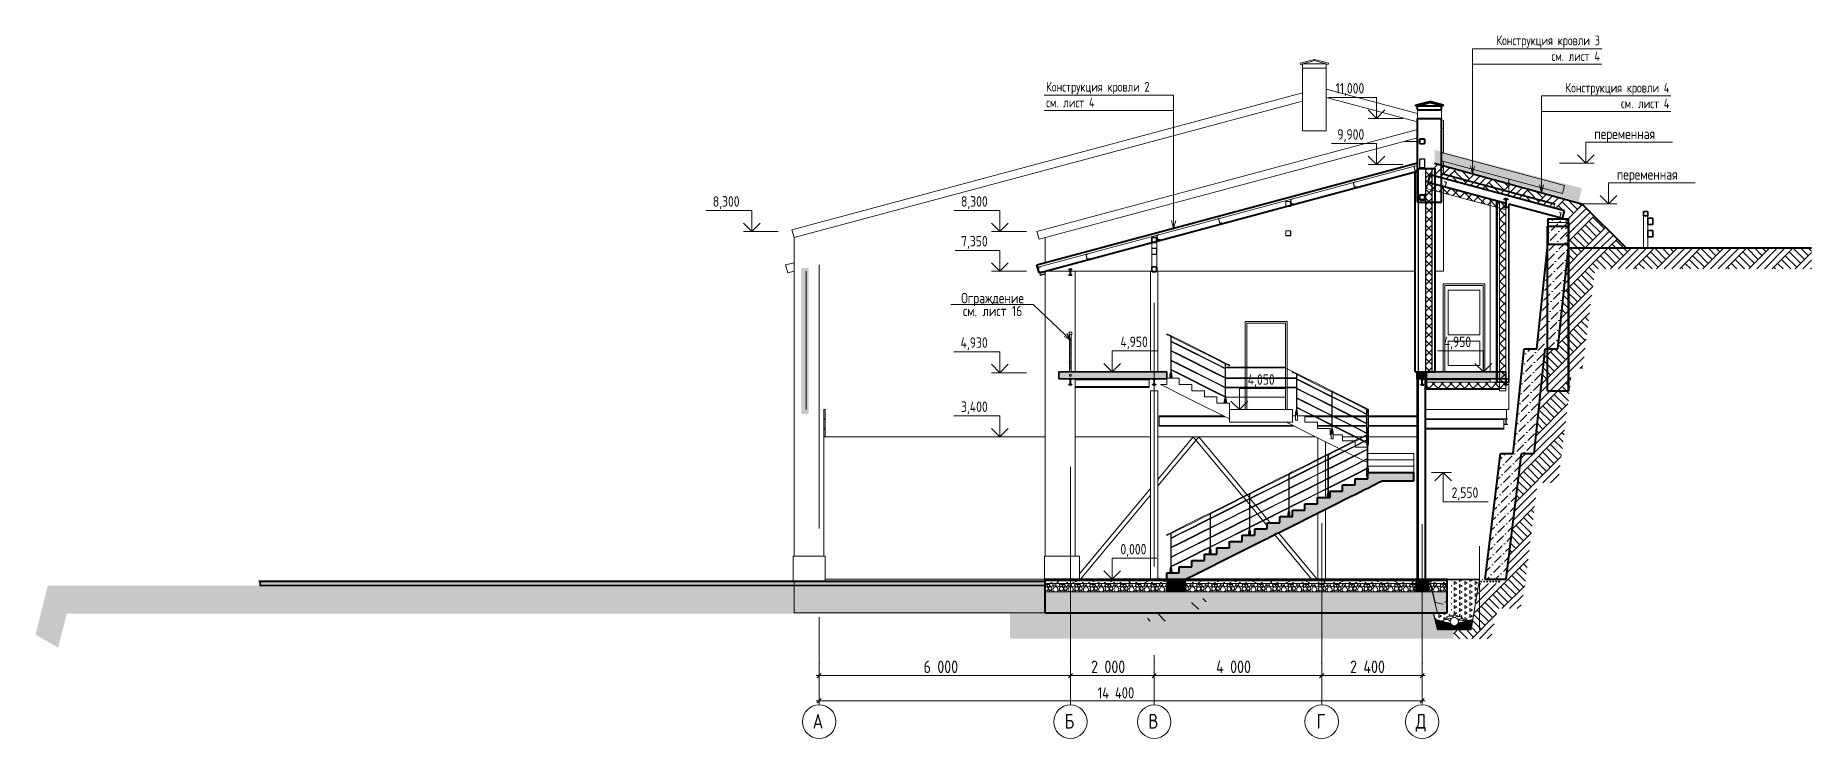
# Model space of a CAD drawing. Header units: millimetres. Extents: x 38742 to 132043, y -3942 to 12834.
# Drawn here: x 89634 to 132043, y -3942 to 12834 of the extents above; entities that cross this region are included whole.
import ezdxf
from ezdxf.enums import TextEntityAlignment as Align

# ---------------------------------------------------------------- set-up
doc = ezdxf.new("R2010")
doc.units = ezdxf.units.MM
doc.header["$MEASUREMENT"] = 0
doc.linetypes.add('Double Dashed copy', pattern=[3020, 2500, -200, 120, -200])
doc.linetypes.add('Штрихштриховая', pattern=[10936.110735, 5291.666508, -2116.666555, 1411.111116, -2116.666555])
for name, color, linetype in [('- Спрятан', 7, 'Continuous'), ('Двери ArchiCAD', 7, 'Continuous'), ('колонны', 7, 'Continuous'), ('крыша', 7, 'Continuous'), ('лестницы', 7, 'Continuous'), ('Окна ArchiCAD', 7, 'Continuous'), ('оси', 7, 'Continuous'), ('отделка', 7, 'Continuous'), ('перекрытие', 7, 'Continuous'), ('подп стены Инжзащита', 7, 'Continuous'), ('размеры внутр', 7, 'Continuous'), ('стены наруж', 7, 'Continuous'), ('стены02', 7, 'Continuous'), ('текст', 7, 'Continuous'), ('чертеж', 7, 'Continuous')]:
    doc.layers.add(name, color=color, linetype=linetype)
for name, color, linetype, lineweight in [('- Спрятан_Ном._пера__96', 7, 'Continuous', 13), ('- Спрятан_Ном._пера__98', 7, 'Continuous', 35), ('0_Ном._пера__95', 251, 'Continuous', 13), ('0_Ном._пера__96', 7, 'Continuous', 13), ('0_Ном._пера__97', 7, 'Continuous', 20), ('Двери ArchiCAD_Ном._пера__96', 7, 'Continuous', 13), ('Двери ArchiCAD_Ном._пера__97', 7, 'Continuous', 20), ('колонны_Ном._пера__96', 7, 'Continuous', 13), ('крыша_Ном._пера__96', 7, 'Continuous', 13), ('крыша_Ном._пера__97', 7, 'Continuous', 20), ('крыша_Ном._пера__99', 7, 'Continuous', 40), ('лестницы_Ном._пера__94', 252, 'Continuous', 13), ('лестницы_Ном._пера__96', 7, 'Continuous', 13), ('лестницы_Ном._пера__99', 7, 'Continuous', 40), ('линии_Ном._пера__99', 7, 'Continuous', 40), ('Окна ArchiCAD_Ном._пера__96', 7, 'Continuous', 13), ('оси_Ном._пера__96', 7, 'Continuous', 13), ('оси_Ном._пера__97', 7, 'Continuous', 20), ('отделка_Ном._пера__96', 7, 'Continuous', 13), ('перекрытие_Ном._пера__94', 252, 'Continuous', 13), ('перекрытие_Ном._пера__96', 7, 'Continuous', 13), ('перекрытие_Ном._пера__97', 7, 'Continuous', 20), ('перекрытие_Ном._пера__98', 7, 'Continuous', 35), ('перекрытие_Ном._пера__99', 7, 'Continuous', 40), ('подп стены Инжзащита_Ном._пера__91', 255, 'Continuous', 13), ('подп стены Инжзащита_Ном._пера__94', 252, 'Continuous', 13), ('подп стены Инжзащита_Ном._пера__96', 7, 'Continuous', 13), ('подп стены Инжзащита_Ном._пера__97', 7, 'Continuous', 20), ('подп стены Инжзащита_Ном._пера__98', 7, 'Continuous', 35), ('подп стены Инжзащита_Ном._пера__99', 7, 'Continuous', 40), ('размеры внутр_Ном._пера__51', 98, 'Continuous', 50), ('размеры внутр_Ном._пера__96', 7, 'Continuous', 13), ('размеры внутр_Ном._пера__97', 7, 'Continuous', 20), ('стены наруж_Ном._пера__1', 7, 'Continuous', 25), ('стены наруж_Ном._пера__95', 251, 'Continuous', 13), ('стены наруж_Ном._пера__96', 7, 'Continuous', 13), ('стены наруж_Ном._пера__97', 7, 'Continuous', 20), ('стены наруж_Ном._пера__98', 7, 'Continuous', 35), ('стены наруж_Ном._пера__99', 7, 'Continuous', 40), ('стены02_Ном._пера__91', 255, 'Continuous', 13), ('стены02_Ном._пера__96', 7, 'Continuous', 13), ('стены02_Ном._пера__99', 7, 'Continuous', 40), ('текст_Ном._пера__1', 7, 'Continuous', 25), ('текст_Ном._пера__96', 7, 'Continuous', 13), ('фермы_Ном._пера__96', 7, 'Continuous', 13), ('чертеж_Ном._пера__96', 7, 'Continuous', 13), ('чертеж_Ном._пера__98', 7, 'Continuous', 35), ('штриховка_Ном._пера__96', 7, 'Continuous', 13)]:
    doc.layers.add(name, color=color, linetype=linetype, lineweight=lineweight)
doc.styles.add('СГЕНЕРИР_СТИЛЬ_1', font='gost_2_304-81_type.ttf')
doc.dimstyles.new('СГЕНЕРИР_СТИЛЬ__1', dxfattribs={"dimtxt": 270.000005, "dimasz": 95, "dimexe": 0.18, "dimexo": 0, "dimgap": 0.09, "dimtad": 1, "dimtih": 1, "dimtoh": 1, "dimdec": 0, "dimzin": 0, "dimdsep": 46, "dimtxsty": 'СГЕНЕРИР_СТИЛЬ_1', "dimblk": 'ARROWHEAD_6', "dimblk1": 'ARROWHEAD_6', "dimblk2": 'ARROWHEAD_6', "dimcen": 0.09, "dimclrd": 7, "dimclre": 7, "dimclrt": 98, "dimadec": 0, "dimazin": 0, "dimtfac": 1, "dimtdec": 4, "dimtmove": 0, "dimatfit": 3, "dimfxl": 1, "dimtolj": 1, "dimtzin": 0, "dimarcsym": 0})
doc.dimstyles.new('СГЕНЕРИР_СТИЛЬ__2', dxfattribs={"dimtxt": 300, "dimasz": 95, "dimexe": 0.18, "dimexo": 0, "dimgap": 0.09, "dimtad": 1, "dimtih": 1, "dimtoh": 1, "dimdec": 0, "dimzin": 0, "dimdsep": 46, "dimtxsty": 'СГЕНЕРИР_СТИЛЬ_1', "dimblk": 'ARROWHEAD_6', "dimblk1": 'ARROWHEAD_6', "dimblk2": 'ARROWHEAD_6', "dimcen": 0.09, "dimclrd": 7, "dimclre": 7, "dimclrt": 7, "dimadec": 0, "dimazin": 0, "dimtfac": 1, "dimtdec": 4, "dimtmove": 0, "dimatfit": 3, "dimfxl": 1, "dimtolj": 1, "dimtzin": 0, "dimarcsym": 0})
pattern_1 = [(90, (866532.79, 218402.26), (123.73335, 71.4375), [71.4375, -71.4375]), (30, (866532.79, 218402.26), (-123.733365, 71.437474), [71.4375, -71.4375]), (150, (866594.66, 218437.98), (-1.5e-05, 142.874974), [71.4375, -71.4375])]
pattern_2 = [(45, (50891.67, -142), (-275.7716, 275.7716), []), (45, (50799.75, -50.1), (-551.543, 551.543), []), (45, (50707.8, 41.86), (-551.543, 551.543), []), (135, (50615.9, 133.78), (91.92388, 91.92388), [390, -390])]
pattern_3 = [(135, (866532.8, 218802.3), (1077.6307, 1077.6307), []), (135, (866173.6, 218802.3), (1077.6307, 1077.6307), []), (135, (865814.4, 218802.3), (1077.6307, 1077.6307), []), (135, (865455.2, 218802.3), (1077.6307, 1077.6307), [])]
pattern_4 = [(45, (50891.67, -142), (-212.132, 212.132), [225, -75, 0, -75]), (45, (50918.2, 96.66), (-212.132, 212.132), [225, -75, 0, -75])]
pattern_5 = [(45, (50891.67, -142), (-106.06602, 106.06602), []), (135, (50891.67, -142), (106.06602, 106.06602), [])]

msp = doc.modelspace()

# ---------------------------------------------------------------- texts
at = {"layer": '0_Ном._пера__96', "linetype": 'Continuous', "insert": (112488.3, 6414.8), "char_height": 250, "attachment_point": 5, "line_spacing_factor": 0.736364, "style": 'СГЕНЕРИР_СТИЛЬ_1'}
msp.add_mtext('{Ограждение\\Pсм. лист 16}', dxfattribs=at)
at = {"layer": 'текст_Ном._пера__1', "linetype": 'Continuous', "char_height": 230, "line_spacing_factor": 0.981818, "style": 'СГЕНЕРИР_СТИЛЬ_1'}
for s, insert, attachment_point in [('{\\W0.950000x;Конструкция кровли 3\\Pсм. лист 4}', (126990.4, 12530.5), 6), ('{\\W0.950000x;Конструкция кровли 2\\Pсм. лист 4}', (113767.8, 11423.1), 4), ('{\\W0.950000x;Конструкция кровли 4\\Pсм. лист 4}', (128649.1, 11401.5), 6)]:
    msp.add_mtext(s, dxfattribs=dict(at, insert=insert, attachment_point=attachment_point))

# ---------------------------------------------------------------- blocks, each defined once
blk = doc.blocks.new('Элемент разреза_60_3', base_point=(50892, -142))
at = {"layer": 'стены наруж_Ном._пера__96', "linetype": 'Continuous'}
for p, q in [((124817, 9410), (124817, 9116)), ((124817, 4558), (124817, 3908)), ((124817, 3908), (124522, 3908))]:
    blk.add_line(p, q, dxfattribs=at)
blk = doc.blocks.new('Элемент разреза_61_3', base_point=(50892, -142))
at = {"layer": 'крыша_Ном._пера__99', "linetype": 'Continuous'}
for p, q in [((122891, 9327), (122941, 9513)), ((126147, 8654), (122941, 9513)), ((124751, 8828), (122891, 9327)), ((126097, 8467), (124817, 8810)), ((126097, 8467), (126147, 8654))]:
    blk.add_line(p, q, dxfattribs=at)
blk = doc.blocks.new('Элемент разреза_62_3', base_point=(50892, -142))
at = {"layer": 'крыша_Ном._пера__97', "linetype": 'Continuous'}
for p, q in [((123207, 10042), (126147, 9254)), ((126097, 9067), (123207, 9842)), ((126097, 9067), (126147, 9254))]:
    blk.add_line(p, q, dxfattribs=at)
blk = doc.blocks.new('Элемент разреза_63_3', base_point=(50892, -142))
at = {"layer": 'перекрытие_Ном._пера__96', "linetype": 'Continuous'}
for p, q in [((107747, -942), (107747, -192)), ((108492, -142), (113727, -142)), ((107747, -942), (113747, -942))]:
    blk.add_line(p, q, dxfattribs=at)
blk = doc.blocks.new('Элемент разреза_64_3', base_point=(50892, -142))
at = {"layer": 'подп стены Инжзащита_Ном._пера__96', "linetype": 'Continuous'}
for p, q in [((125739, 8281), (125759, 8369)), ((126259, 8370), (125759, 8369)), ((126239, 8281), (126259, 8370)), ((126259, 4358), (126259, 8370)), ((126259, 4358), (126239, 4358))]:
    blk.add_line(p, q, dxfattribs=at)
at = {"layer": 'подп стены Инжзащита_Ном._пера__99', "linetype": 'Continuous'}
for p, q in [((125739, 8281), (126239, 8281)), ((125739, 4358), (125739, 8281)), ((126239, 4358), (126239, 8281)), ((125739, 4358), (126239, 4358))]:
    blk.add_line(p, q, dxfattribs=at)
blk = doc.blocks.new('Элемент разреза_65_3', base_point=(50892, -142))
at = {"layer": 'перекрытие_Ном._пера__94', "linetype": 'Continuous'}
blk.add_hatch(color=256, dxfattribs=at).paths.add_polyline_path([(114072, 4638), (116647, 4638), (116647, 4808), (114072, 4808)])
at = {"layer": 'перекрытие_Ном._пера__98', "linetype": 'Continuous'}
for p, q in [((114072, 4808), (116647, 4808)), ((114072, 4638), (114072, 4808)), ((116647, 4638), (116647, 4808)), ((114072, 4638), (116647, 4638))]:
    blk.add_line(p, q, dxfattribs=at)
blk = doc.blocks.new('Элемент разреза_66_3', base_point=(50892, -142))
at = {"layer": 'крыша_Ном._пера__99', "linetype": 'Continuous'}
for p, q in [((113547, 7358), (122637, 9794)), ((122637, 9594), (122637, 9794)), ((113597, 7171), (122637, 9594)), ((113597, 7171), (113547, 7358))]:
    blk.add_line(p, q, dxfattribs=at)
blk = doc.blocks.new('Элемент разреза_67_3', base_point=(50892, -142))
at = {"layer": 'лестницы_Ном._пера__94', "linetype": 'Continuous', "lineweight": 13}
for points in [[(116647, -137), (116647, -142), (116870, -142), (116980, -142), (117057, -142), (117095, -142), (117208, -85), (117247, -66), (117470, 46), (117547, 84), (117770, 196), (117847, 234), (118070, 346), (118147, 384), (118370, 496), (118447, 534), (118670, 646), (118747, 684), (118970, 796), (119047, 834), (119270, 946), (119347, 984), (119570, 1096), (119647, 1134), (119870, 1246), (119947, 1284), (120170, 1396), (120247, 1434), (120470, 1546), (120547, 1584), (120770, 1696), (120847, 1734), (121070, 1846), (121147, 1884), (121370, 1996), (121447, 2034), (121705, 2163), (121795, 2208), (121447, 2208), (121447, 2258), (121147, 2258), (121147, 2108), (120847, 2108), (120847, 1958), (120547, 1958), (120547, 1808), (120247, 1808), (120247, 1658), (119947, 1658), (119947, 1508), (119647, 1508), (119647, 1358), (119347, 1358), (119347, 1208), (119047, 1208), (119047, 1058), (118747, 1058), (118747, 908), (118447, 908), (118447, 758), (118147, 758), (118147, 608), (117847, 608), (117847, 458), (117547, 458), (117547, 308), (117247, 308), (117247, 158), (116947, 158), (116947, 8), (116647, 8)], [(122547, 2208), (122547, 2408), (121447, 2408), (121447, 2208)]]:
    blk.add_hatch(color=9, dxfattribs=at).paths.add_polyline_path(points)
at = {"layer": 'лестницы_Ном._пера__96', "linetype": 'Continuous'}
for p, q in [((119644, 4802), (119643, 4800)), ((119742, 4751), (119643, 4800)), ((119646, 4805), (119644, 4802)), ((119647, 4808), (119646, 4805)), ((119649, 4811), (119647, 4808)), ((119650, 4814), (119649, 4811)), ((119651, 4816), (119650, 4814)), ((119652, 4817), (119651, 4816)), ((119652, 4818), (119652, 4818)), ((119652, 4818), (119652, 4817)), ((119752, 4768), (119652, 4818)), ((119752, 4758), (119742, 4758)), ((119742, 3898), (119742, 4758)), ((119952, 4668), (119752, 4768)), ((119752, 3898), (119752, 4758)), ((119943, 4650), (119752, 4746)), ((120252, 4518), (119952, 4668)), ((119742, 4632), (119741, 4633)), ((119742, 4405), (119741, 4406)), ((119944, 4531), (119752, 4627)), ((119944, 4305), (119752, 4400)), ((119951, 4545), (119754, 4643)), ((119951, 4318), (119754, 4416)), ((120243, 4500), (119943, 4650)), ((120244, 4381), (119944, 4531)), ((120244, 4155), (119944, 4305)), ((120251, 4395), (119951, 4545)), ((120251, 4168), (119951, 4318)), ((120543, 4350), (120243, 4500)), ((120544, 4231), (120244, 4381)), ((120551, 4245), (120251, 4395)), ((120552, 4368), (120252, 4518)), ((120590, 4327), (120543, 4350)), ((120590, 4225), (120551, 4245)), ((120600, 4344), (120552, 4368)), ((120600, 4334), (120590, 4334)), ((120590, 3448), (120590, 4334)), ((120852, 4218), (120600, 4344)), ((120600, 3448), (120600, 4334)), ((120843, 4200), (120600, 4322)), ((119723, 3818), (119724, 3823)), ((119723, 3813), (119723, 3818)), ((119724, 3828), (119725, 3833)), ((119724, 3823), (119724, 3828)), ((119725, 3833), (119726, 3838)), ((119726, 3838), (119727, 3843)), ((119727, 3843), (119728, 3848)), ((119727, 3813), (119728, 3818)), ((119728, 3848), (119729, 3853)), ((119728, 3818), (119729, 3823)), ((119771, 3818), (119728, 3818)), ((119729, 3853), (119731, 3858)), ((119729, 3823), (119731, 3828)), ((119771, 3823), (119729, 3823)), ((119731, 3858), (119732, 3863)), ((119731, 3828), (119732, 3833)), ((119770, 3828), (119731, 3828)), ((119732, 3863), (119733, 3868)), ((119732, 3833), (119733, 3838)), ((119769, 3833), (119732, 3833)), ((119733, 3868), (119735, 3873)), ((119733, 3838), (119735, 3843)), ((119769, 3838), (119733, 3838)), ((119735, 3873), (119736, 3878)), ((119735, 3843), (119736, 3848)), ((119768, 3843), (119735, 3843)), ((119736, 3878), (119738, 3883)), ((119736, 3848), (119738, 3853)), ((119767, 3848), (119736, 3848)), ((119738, 3883), (119739, 3888)), ((119738, 3853), (119739, 3858)), ((119765, 3853), (119738, 3853)), ((119739, 3888), (119741, 3893)), ((119739, 3858), (119741, 3863)), ((119764, 3858), (119739, 3858)), ((119742, 4179), (119741, 4180)), ((119742, 3952), (119741, 3953)), ((119741, 3893), (119742, 3898)), ((119741, 3863), (119742, 3868)), ((119763, 3863), (119741, 3863)), ((119742, 3868), (119744, 3873)), ((119762, 3868), (119742, 3868)), ((119744, 3873), (119746, 3878)), ((119760, 3873), (119744, 3873)), ((119746, 3878), (119747, 3883)), ((119759, 3878), (119746, 3878)), ((119747, 3883), (119749, 3888)), ((119757, 3883), (119747, 3883)), ((119749, 3888), (119751, 3893)), ((119756, 3888), (119749, 3888)), ((119751, 3893), (119752, 3898)), ((119754, 3893), (119751, 3893)), ((119944, 4078), (119752, 4174)), ((119944, 3851), (119752, 3947)), ((119951, 4091), (119754, 4190)), ((119951, 3865), (119754, 3963)), ((119756, 3888), (119754, 3893)), ((119757, 3883), (119756, 3888)), ((119759, 3878), (119757, 3883)), ((119760, 3873), (119759, 3878)), ((119762, 3868), (119760, 3873)), ((119763, 3863), (119762, 3868)), ((119764, 3858), (119763, 3863)), ((119765, 3853), (119764, 3858)), ((119767, 3848), (119765, 3853)), ((119768, 3843), (119767, 3848)), ((119769, 3838), (119768, 3843)), ((119769, 3833), (119769, 3838)), ((119770, 3828), (119769, 3833)), ((119771, 3823), (119770, 3828)), ((119771, 3818), (119771, 3823)), ((119772, 3813), (119771, 3818)), ((120244, 3928), (119944, 4078)), ((120244, 3701), (119944, 3851)), ((120251, 3941), (119951, 4091)), ((120251, 3715), (119951, 3865)), ((120544, 4005), (120244, 4155)), ((120544, 3778), (120244, 3928)), ((120551, 4018), (120251, 4168)), ((120551, 3791), (120251, 3941)), ((120590, 4208), (120544, 4231)), ((120590, 3982), (120544, 4005)), ((120590, 3998), (120551, 4018)), ((120851, 4095), (120600, 4220)), ((120844, 4081), (120600, 4203)), ((120851, 3868), (120600, 3993)), ((120844, 3855), (120600, 3977)), ((121143, 4050), (120843, 4200)), ((121144, 3931), (120844, 4081)), ((121144, 3705), (120844, 3855)), ((121151, 3945), (120851, 4095)), ((121151, 3718), (120851, 3868)), ((121152, 4068), (120852, 4218)), ((121431, 3903), (121143, 4050)), ((121417, 3793), (121144, 3931)), ((121417, 3809), (121151, 3945)), ((121454, 3915), (121152, 4068)), ((121453, 3915), (121152, 4068)), ((121420, 3908), (121417, 3908)), ((121417, 3807), (121417, 3908)), ((121427, 3758), (121435, 3906)), ((121429, 3783), (121432, 3904)), ((121430, 3824), (121431, 3903)), ((121432, 3904), (121431, 3903)), ((121435, 3906), (121432, 3904)), ((121438, 3908), (121435, 3906)), ((121441, 3910), (121438, 3908)), ((121449, 3914), (121446, 3914)), ((121450, 3915), (121449, 3914)), ((121452, 3915), (121450, 3915)), ((121453, 3915), (121452, 3915)), ((121467, 3908), (121452, 3908)), ((121454, 3915), (121453, 3915)), ((121454, 3914), (121454, 3915)), ((121454, 3908), (121454, 3914)), ((121454, 3908), (121454, 3911)), ((121454, 3765), (121454, 3887)), ((121456, 3763), (121454, 3878)), ((121457, 3760), (121455, 3827)), ((121467, 3148), (121467, 3908)), ((119647, 3534), (119500, 3608)), ((119500, 3608), (119647, 3608)), ((119647, 3608), (119647, 3758)), ((119722, 3758), (119647, 3758)), ((119947, 3384), (119647, 3534)), ((119722, 3808), (119723, 3813)), ((119722, 3803), (119722, 3808)), ((119722, 3798), (119722, 3803)), ((119722, 3793), (119722, 3798)), ((119722, 3788), (119722, 3793)), ((119722, 3783), (119722, 3788)), ((119722, 3778), (119723, 3783)), ((119772, 3778), (119722, 3778)), ((119722, 3658), (119722, 3778)), ((119772, 3658), (119722, 3658)), ((119723, 3788), (119724, 3793)), ((119773, 3788), (119723, 3788)), ((119723, 3783), (119723, 3788)), ((119773, 3783), (119723, 3783)), ((119724, 3798), (119725, 3803)), ((119773, 3798), (119724, 3798)), ((119724, 3793), (119724, 3798)), ((119773, 3793), (119724, 3793)), ((119725, 3803), (119726, 3808)), ((119773, 3803), (119725, 3803)), ((119726, 3808), (119727, 3813)), ((119772, 3808), (119726, 3808)), ((119772, 3813), (119727, 3813)), ((119772, 3808), (119772, 3813)), ((119773, 3803), (119772, 3808)), ((119772, 3778), (119773, 3783)), ((119772, 3658), (119772, 3778)), ((119947, 3758), (119772, 3758)), ((119773, 3798), (119773, 3803)), ((119773, 3793), (119773, 3798)), ((119773, 3788), (119773, 3793)), ((119773, 3783), (119773, 3788)), ((119947, 3608), (119947, 3758)), ((120247, 3608), (119947, 3608)), ((120544, 3551), (120244, 3701)), ((120247, 3458), (120247, 3608)), ((120547, 3458), (120247, 3458)), ((120551, 3565), (120251, 3715)), ((120590, 3755), (120544, 3778)), ((120590, 3528), (120544, 3551)), ((120547, 3308), (120547, 3458)), ((120590, 3772), (120551, 3791)), ((120590, 3545), (120551, 3565)), ((120574, 3388), (120575, 3393)), ((120575, 3393), (120576, 3398)), ((120576, 3398), (120577, 3403)), ((120577, 3403), (120578, 3408)), ((120578, 3408), (120579, 3413)), ((120579, 3413), (120581, 3418)), ((120581, 3418), (120582, 3423)), ((120581, 3388), (120582, 3393)), ((120582, 3423), (120584, 3428)), ((120582, 3393), (120584, 3398)), ((120615, 3393), (120582, 3393)), ((120584, 3428), (120585, 3433)), ((120584, 3398), (120585, 3403)), ((120614, 3398), (120584, 3398)), ((120585, 3433), (120587, 3438)), ((120585, 3403), (120587, 3408)), ((120613, 3403), (120585, 3403)), ((120587, 3438), (120588, 3443)), ((120587, 3408), (120588, 3413)), ((120612, 3408), (120587, 3408)), ((120588, 3443), (120590, 3448)), ((120588, 3413), (120590, 3418)), ((120610, 3413), (120588, 3413)), ((120590, 3418), (120592, 3423)), ((120609, 3418), (120590, 3418)), ((120592, 3423), (120593, 3428)), ((120608, 3423), (120592, 3423)), ((120593, 3428), (120595, 3433)), ((120606, 3428), (120593, 3428)), ((120595, 3433), (120597, 3438)), ((120605, 3433), (120595, 3433)), ((120597, 3438), (120598, 3443)), ((120603, 3438), (120597, 3438)), ((120598, 3443), (120600, 3448)), ((120601, 3443), (120598, 3443)), ((120851, 3641), (120600, 3767)), ((120844, 3628), (120600, 3750)), ((120851, 3415), (120600, 3540)), ((120844, 3401), (120600, 3523)), ((120603, 3438), (120601, 3443)), ((120605, 3433), (120603, 3438)), ((120606, 3428), (120605, 3433)), ((120608, 3423), (120606, 3428)), ((120609, 3418), (120608, 3423)), ((120610, 3413), (120609, 3418)), ((120612, 3408), (120610, 3413)), ((120613, 3403), (120612, 3408)), ((120614, 3398), (120613, 3403)), ((120615, 3393), (120614, 3398)), ((120616, 3388), (120615, 3393)), ((121144, 3478), (120844, 3628)), ((121144, 3251), (120844, 3401)), ((121151, 3491), (120851, 3641)), ((121151, 3265), (120851, 3415)), ((121417, 3566), (121144, 3705)), ((121417, 3339), (121144, 3478)), ((121417, 3582), (121151, 3718)), ((121417, 3355), (121151, 3491)), ((121417, 3580), (121417, 3796)), ((121417, 3353), (121417, 3569)), ((121428, 3760), (121427, 3758)), ((121427, 3608), (121427, 3758)), ((121427, 3458), (121427, 3608)), ((121429, 3433), (121427, 3458)), ((121429, 3763), (121428, 3760)), ((121429, 3463), (121428, 3460)), ((121430, 3393), (121428, 3460)), ((121431, 3764), (121429, 3763)), ((121431, 3464), (121429, 3463)), ((121429, 3462), (121429, 3463)), ((121431, 3316), (121429, 3463)), ((121434, 3765), (121431, 3764)), ((121434, 3465), (121431, 3464)), ((121431, 3315), (121431, 3464)), ((121437, 3766), (121434, 3765)), ((121437, 3466), (121434, 3465)), ((121441, 3766), (121437, 3766)), ((121441, 3466), (121437, 3466)), ((121444, 3766), (121441, 3766)), ((121444, 3466), (121441, 3466)), ((121447, 3766), (121444, 3766)), ((121447, 3466), (121444, 3466)), ((121451, 3765), (121447, 3766)), ((121451, 3465), (121447, 3466)), ((121450, 3306), (121457, 3458)), ((121454, 3764), (121451, 3765)), ((121454, 3464), (121451, 3465)), ((121452, 3304), (121456, 3439)), ((121454, 3764), (121454, 3765)), ((121456, 3763), (121454, 3764)), ((121456, 3463), (121454, 3464)), ((121457, 3758), (121456, 3777)), ((121457, 3760), (121456, 3763)), ((121457, 3460), (121456, 3463)), ((121457, 3758), (121457, 3760)), ((121457, 3760), (121457, 3760)), ((121457, 3608), (121457, 3758)), ((121457, 3458), (121457, 3608)), ((120247, 3234), (119947, 3384)), ((120547, 3084), (120247, 3234)), ((120542, 2868), (120842, 3018)), ((120570, 3308), (120547, 3308)), ((120761, 2977), (120547, 3084)), ((120551, 2850), (120851, 3000)), ((120569, 3348), (120570, 3353)), ((120569, 3343), (120569, 3348)), ((120569, 3338), (120569, 3343)), ((120570, 3333), (120569, 3338)), ((120570, 3363), (120571, 3368)), ((120570, 3358), (120570, 3363)), ((120570, 3353), (120570, 3358)), ((120570, 3333), (120571, 3338)), ((120620, 3333), (120570, 3333)), ((120570, 3328), (120570, 3333)), ((120620, 3328), (120570, 3328)), ((120570, 3208), (120570, 3328)), ((120620, 3208), (120570, 3208)), ((120571, 3373), (120572, 3378)), ((120571, 3368), (120571, 3373)), ((120571, 3343), (120572, 3348)), ((120620, 3343), (120571, 3343)), ((120571, 3338), (120571, 3343)), ((120620, 3338), (120571, 3338)), ((120572, 3378), (120573, 3383)), ((120572, 3348), (120573, 3353)), ((120620, 3348), (120572, 3348)), ((120573, 3383), (120574, 3388)), ((120573, 3353), (120574, 3358)), ((120620, 3353), (120573, 3353)), ((120574, 3358), (120575, 3363)), ((120620, 3358), (120574, 3358)), ((120575, 3363), (120576, 3368)), ((120619, 3363), (120575, 3363)), ((120576, 3368), (120577, 3373)), ((120619, 3368), (120576, 3368)), ((120577, 3373), (120578, 3378)), ((120618, 3373), (120577, 3373)), ((120578, 3378), (120579, 3383)), ((120618, 3378), (120578, 3378)), ((120579, 3383), (120581, 3388)), ((120617, 3383), (120579, 3383)), ((120616, 3388), (120581, 3388)), ((120617, 3383), (120616, 3388)), ((120618, 3378), (120617, 3383)), ((120618, 3373), (120618, 3378)), ((120619, 3368), (120618, 3373)), ((120619, 3363), (120619, 3368)), ((120620, 3358), (120619, 3363)), ((120620, 3353), (120620, 3358)), ((120620, 3348), (120620, 3353)), ((120620, 3343), (120620, 3348)), ((120620, 3338), (120620, 3343)), ((120620, 3333), (120620, 3338)), ((120620, 3328), (120620, 3333)), ((120620, 3208), (120620, 3328)), ((120847, 3308), (120620, 3308)), ((120842, 3018), (121142, 3168)), ((120844, 2895), (121144, 3045)), ((120847, 3158), (120847, 3308)), ((121122, 3158), (120847, 3158)), ((120851, 3000), (121151, 3150)), ((120851, 2881), (121151, 3031)), ((121142, 3168), (121432, 3315)), ((121142, 3168), (121431, 3315)), ((121143, 3167), (121142, 3168)), ((121142, 3168), (121142, 3168)), ((121143, 3166), (121143, 3167)), ((121144, 3164), (121143, 3166)), ((121225, 3210), (121144, 3251)), ((121144, 3045), (121436, 3193)), ((121146, 3161), (121144, 3164)), ((121145, 3043), (121144, 3045)), ((121147, 3038), (121145, 3043)), ((121147, 3158), (121146, 3161)), ((121149, 3155), (121147, 3158)), ((121147, 3046), (121147, 3148)), ((121150, 3033), (121147, 3038)), ((121147, 3008), (121147, 3030)), ((121399, 3008), (121147, 3008)), ((121150, 3152), (121149, 3155)), ((121151, 3150), (121150, 3152)), ((121151, 3031), (121150, 3033)), ((121151, 3150), (121437, 3294)), ((121241, 3218), (121151, 3265)), ((121151, 3031), (121437, 3177)), ((121348, 3148), (121248, 3199)), ((121364, 3156), (121264, 3207)), ((121428, 3107), (121364, 3140)), ((121431, 3122), (121380, 3148)), ((121435, 3008), (121399, 3008)), ((121417, 3308), (121417, 3343)), ((121417, 3183), (121417, 3284)), ((121417, 3148), (121417, 3167)), ((121435, 3148), (121417, 3148)), ((121417, 3143), (121417, 3148)), ((121435, 3143), (121417, 3143)), ((121417, 3138), (121417, 3143)), ((121435, 3138), (121417, 3138)), ((121417, 3133), (121417, 3138)), ((121435, 3133), (121417, 3133)), ((121417, 3129), (121417, 3133)), ((121418, 3108), (121418, 3112)), ((121426, 3108), (121418, 3108)), ((121419, 3103), (121418, 3108)), ((121435, 3128), (121419, 3128)), ((121435, 3103), (121419, 3103)), ((121419, 3098), (121419, 3103)), ((121435, 3098), (121419, 3098)), ((121420, 3093), (121419, 3098)), ((121435, 3093), (121420, 3093)), ((121421, 3088), (121420, 3093)), ((121435, 3088), (121421, 3088)), ((121422, 3083), (121421, 3088)), ((121435, 3083), (121422, 3083)), ((121423, 3078), (121422, 3083)), ((121435, 3078), (121423, 3078)), ((121424, 3073), (121423, 3078)), ((121435, 3073), (121424, 3073)), ((121426, 3068), (121424, 3073)), ((121435, 3068), (121426, 3068)), ((121427, 3063), (121426, 3068)), ((121435, 3063), (121427, 3063)), ((121428, 3058), (121427, 3063)), ((121435, 3058), (121428, 3058)), ((121430, 3053), (121428, 3058)), ((121435, 3123), (121429, 3123)), ((121435, 3053), (121430, 3053)), ((121431, 3048), (121430, 3053)), ((121432, 3315), (121431, 3315)), ((121435, 3048), (121431, 3048)), ((121433, 3043), (121431, 3048)), ((121433, 3315), (121432, 3315)), ((121434, 3315), (121433, 3315)), ((121435, 3043), (121433, 3043)), ((121434, 3038), (121433, 3043)), ((121436, 3314), (121434, 3315)), ((121435, 3038), (121434, 3038)), ((121435, 3036), (121434, 3038)), ((121435, 3261), (121435, 3293)), ((121436, 3208), (121435, 3293)), ((121435, 3192), (121435, 3261)), ((121435, 3111), (121435, 3176)), ((121437, 3115), (121435, 3111)), ((121435, 3035), (121435, 3111)), ((121436, 2981), (121435, 3111)), ((121435, 2966), (121435, 3035)), ((121438, 3314), (121436, 3314)), ((121436, 3193), (121437, 3294)), ((121437, 3192), (121436, 3193)), ((121436, 2966), (121437, 3115)), ((121447, 3308), (121437, 3308)), ((121437, 2548), (121437, 3308)), ((121437, 3115), (121437, 3115)), ((121437, 3115), (121437, 3115)), ((121444, 3310), (121441, 3312)), ((121447, 3308), (121444, 3310)), ((121450, 3306), (121447, 3308)), ((121447, 2548), (121447, 3308)), ((121447, 3299), (121454, 3303)), ((121449, 3185), (121447, 3186)), ((121447, 3182), (121449, 3183)), ((121448, 3115), (121447, 3115)), ((121450, 3111), (121448, 3115)), ((121449, 3185), (121450, 3300)), ((121449, 3183), (121449, 3200)), ((121449, 3183), (121449, 3185)), ((121449, 3185), (121449, 3185)), ((121449, 2958), (121450, 3111)), ((121449, 2957), (121449, 2974)), ((121452, 3304), (121450, 3306)), ((121450, 3261), (121450, 3300)), ((121450, 3111), (121450, 3261)), ((121467, 3148), (121450, 3148)), ((121467, 3143), (121450, 3143)), ((121466, 3138), (121450, 3138)), ((121466, 3133), (121450, 3133)), ((121465, 3128), (121450, 3128)), ((121464, 3123), (121450, 3123)), ((121464, 3118), (121450, 3118)), ((121463, 3113), (121450, 3113)), ((121450, 3035), (121450, 3111)), ((121461, 3108), (121450, 3108)), ((121460, 3103), (121450, 3103)), ((121459, 3098), (121450, 3098)), ((121458, 3093), (121450, 3093)), ((121456, 3088), (121450, 3088)), ((121455, 3083), (121450, 3083)), ((121454, 3078), (121450, 3078)), ((121452, 3073), (121450, 3073)), ((121451, 3068), (121450, 3068)), ((121450, 3066), (121451, 3068)), ((121450, 3036), (121451, 3038)), ((121450, 2885), (121450, 3035)), ((121451, 3068), (121452, 3073)), ((121451, 3038), (121452, 3043)), ((121454, 3303), (121452, 3304)), ((121452, 3073), (121454, 3078)), ((121452, 3043), (121454, 3048)), ((121454, 3303), (121455, 3389)), ((121454, 3078), (121455, 3083)), ((121454, 3048), (121455, 3053)), ((121455, 3083), (121456, 3088)), ((121455, 3053), (121457, 3058)), ((121456, 3088), (121458, 3093)), ((121457, 3058), (121458, 3063)), ((121458, 3093), (121459, 3098)), ((121458, 3063), (121459, 3068)), ((121459, 3098), (121460, 3103)), ((121459, 3068), (121460, 3073)), ((121460, 3103), (121461, 3108)), ((121460, 3073), (121462, 3078)), ((121461, 3108), (121463, 3113)), ((121462, 3078), (121463, 3083)), ((121463, 3113), (121464, 3118)), ((121463, 3083), (121464, 3088)), ((121464, 3123), (121465, 3128)), ((121464, 3118), (121464, 3123)), ((121464, 3093), (121465, 3098)), ((121464, 3088), (121464, 3093)), ((121465, 3128), (121466, 3133)), ((121465, 3098), (121466, 3103)), ((121466, 3138), (121467, 3143)), ((121466, 3133), (121466, 3138)), ((121466, 3108), (121467, 3113)), ((121466, 3103), (121466, 3108)), ((121467, 3143), (121467, 3148)), ((121467, 3118), (121468, 3123)), ((121467, 3113), (121467, 3118)), ((121468, 3138), (121468, 3143)), ((121468, 3133), (121468, 3138)), ((121468, 3128), (121468, 3133)), ((121468, 3123), (121468, 3128)), ((119642, 2418), (119942, 2568)), ((119651, 2400), (119951, 2550)), ((119942, 2568), (120242, 2718)), ((119944, 2445), (120244, 2595)), ((119951, 2550), (120251, 2700)), ((119951, 2431), (120251, 2581)), ((120242, 2718), (120498, 2846)), ((120244, 2595), (120498, 2722)), ((120251, 2700), (120498, 2824)), ((120251, 2581), (120498, 2705)), ((120498, 2846), (120542, 2868)), ((120508, 2836), (120498, 2836)), ((120498, 1948), (120498, 2836)), ((120508, 2829), (120551, 2850)), ((120508, 1948), (120508, 2836)), ((120508, 2727), (120544, 2745)), ((120508, 2710), (120551, 2731)), ((120544, 2745), (120844, 2895)), ((120544, 2518), (120844, 2668)), ((120551, 2731), (120851, 2881)), ((120551, 2505), (120851, 2655)), ((120847, 2934), (120783, 2966)), ((120844, 2668), (121144, 2818)), ((120844, 2441), (121144, 2591)), ((120885, 2915), (120847, 2934)), ((120851, 2655), (121151, 2805)), ((120851, 2428), (121151, 2578)), ((121112, 2802), (120902, 2907)), ((121147, 2784), (121128, 2793)), ((121144, 2818), (121436, 2966)), ((121145, 2816), (121144, 2818)), ((121144, 2591), (121436, 2739)), ((121145, 2589), (121144, 2591)), ((121147, 2811), (121145, 2816)), ((121147, 2585), (121145, 2589)), ((121150, 2807), (121147, 2811)), ((121337, 2689), (121147, 2784)), ((121150, 2580), (121147, 2585)), ((121151, 2805), (121150, 2807)), ((121151, 2578), (121150, 2580)), ((121151, 2805), (121437, 2951)), ((121151, 2578), (121437, 2724)), ((121399, 2658), (121353, 2681)), ((121435, 2658), (121399, 2658)), ((121435, 2885), (121435, 2949)), ((121437, 2888), (121435, 2885)), ((121435, 2808), (121435, 2885)), ((121436, 2755), (121435, 2885)), ((121435, 2739), (121435, 2808)), ((121435, 2658), (121435, 2723)), ((121437, 2662), (121435, 2658)), ((121436, 2543), (121435, 2658)), ((121437, 2965), (121436, 2966)), ((121436, 2739), (121437, 2888)), ((121437, 2739), (121436, 2739)), ((121436, 2544), (121437, 2662)), ((121436, 2543), (121437, 2548)), ((121437, 2888), (121437, 2888)), ((121437, 2662), (121437, 2662)), ((121446, 2543), (121447, 2548)), ((121449, 2958), (121447, 2959)), ((121447, 2956), (121449, 2957)), ((121448, 2888), (121447, 2888)), ((121449, 2731), (121447, 2733)), ((121447, 2729), (121449, 2730)), ((121448, 2662), (121447, 2662)), ((121450, 2885), (121448, 2888)), ((121450, 2658), (121448, 2662)), ((121449, 2957), (121449, 2958)), ((121449, 2958), (121449, 2958)), ((121449, 2732), (121450, 2885)), ((121449, 2730), (121449, 2747)), ((121449, 2731), (121449, 2732)), ((121449, 2730), (121449, 2731)), ((121449, 2536), (121450, 2658)), ((122547, 2558), (121449, 2558)), ((121450, 2808), (121450, 2885)), ((122547, 2858), (121450, 2858)), ((121450, 2658), (121450, 2808)), ((122547, 2708), (121450, 2708)), ((122547, 2708), (122547, 2858)), ((122547, 2558), (122547, 2708)), ((122547, 2408), (122547, 2558)), ((119042, 2118), (119342, 2268)), ((119044, 1995), (119344, 2145)), ((119051, 2100), (119351, 2250)), ((119051, 1981), (119351, 2131)), ((119342, 2268), (119559, 2377)), ((119344, 2145), (119559, 2252)), ((119351, 2250), (119559, 2354)), ((119351, 2131), (119559, 2236)), ((119559, 2377), (119642, 2418)), ((119569, 2367), (119559, 2367)), ((119559, 1498), (119559, 2367)), ((119569, 2359), (119651, 2400)), ((119569, 1498), (119569, 2367)), ((119569, 2257), (119644, 2295)), ((119569, 2241), (119651, 2281)), ((119644, 2295), (119944, 2445)), ((119644, 2068), (119944, 2218)), ((119651, 2281), (119951, 2431)), ((119651, 2055), (119951, 2205)), ((119944, 2218), (120244, 2368)), ((119944, 1991), (120244, 2141)), ((119951, 2205), (120251, 2355)), ((119951, 1978), (120251, 2128)), ((120244, 2368), (120498, 2495)), ((120244, 2141), (120498, 2269)), ((120251, 2355), (120498, 2478)), ((120251, 2128), (120498, 2252)), ((120508, 2500), (120544, 2518)), ((120508, 2483), (120551, 2505)), ((120508, 2274), (120544, 2291)), ((120508, 2257), (120551, 2278)), ((120544, 2291), (120844, 2441)), ((120544, 2065), (120844, 2215)), ((120551, 2278), (120851, 2428)), ((120551, 2051), (120851, 2201)), ((120844, 2215), (121144, 2365)), ((120851, 2201), (121151, 2351)), ((121144, 2365), (121425, 2507)), ((121145, 2363), (121144, 2365)), ((121147, 2358), (121145, 2363)), ((121150, 2353), (121147, 2358)), ((121151, 2351), (121150, 2353)), ((121151, 2351), (121421, 2489)), ((121417, 2458), (121418, 2463)), ((121417, 2453), (121417, 2458)), ((121417, 2448), (121417, 2453)), ((121417, 2443), (121417, 2448)), ((121417, 2438), (121417, 2443)), ((121417, 2433), (121417, 2438)), ((121417, 2428), (121418, 2433)), ((121467, 2428), (121417, 2428)), ((121417, 2308), (121417, 2428)), ((121447, 2308), (121417, 2308)), ((121418, 2468), (121419, 2473)), ((121418, 2463), (121418, 2468)), ((121418, 2438), (121419, 2443)), ((121468, 2438), (121418, 2438)), ((121418, 2433), (121418, 2438)), ((121468, 2433), (121418, 2433)), ((121419, 2478), (121420, 2483)), ((121419, 2473), (121419, 2478)), ((121419, 2448), (121420, 2453)), ((121468, 2448), (121419, 2448)), ((121419, 2443), (121419, 2448)), ((121468, 2443), (121419, 2443)), ((121420, 2483), (121421, 2488)), ((121420, 2453), (121421, 2458)), ((121468, 2453), (121420, 2453)), ((121421, 2488), (121422, 2493)), ((121421, 2458), (121422, 2463)), ((121467, 2458), (121421, 2458)), ((121422, 2493), (121423, 2498)), ((121422, 2463), (121423, 2468)), ((121467, 2463), (121422, 2463)), ((121423, 2498), (121424, 2503)), ((121423, 2468), (121424, 2473)), ((121466, 2468), (121423, 2468)), ((121424, 2503), (121426, 2508)), ((121424, 2473), (121426, 2478)), ((121466, 2473), (121424, 2473)), ((121426, 2508), (121427, 2513)), ((121426, 2478), (121427, 2483)), ((121465, 2478), (121426, 2478)), ((121427, 2513), (121428, 2518)), ((121427, 2483), (121428, 2488)), ((121464, 2483), (121427, 2483)), ((121428, 2518), (121430, 2523)), ((121428, 2488), (121430, 2493)), ((121464, 2488), (121428, 2488)), ((121430, 2523), (121431, 2528)), ((121430, 2493), (121431, 2498)), ((121463, 2493), (121430, 2493)), ((121431, 2528), (121433, 2533)), ((121431, 2498), (121433, 2503)), ((121462, 2498), (121431, 2498)), ((121433, 2533), (121434, 2538)), ((121433, 2503), (121434, 2508)), ((121460, 2503), (121433, 2503)), ((121434, 2538), (121436, 2543)), ((121434, 2508), (121436, 2513)), ((121444, 2508), (121434, 2508)), ((121436, 2513), (121437, 2518)), ((121445, 2513), (121436, 2513)), ((121437, 2518), (121439, 2523)), ((121447, 2518), (121437, 2518)), ((121439, 2523), (121441, 2528)), ((121448, 2523), (121439, 2523)), ((121441, 2528), (121442, 2533)), ((121448, 2528), (121441, 2528)), ((121442, 2533), (121444, 2538)), ((121448, 2533), (121442, 2533)), ((121444, 2538), (121446, 2543)), ((121448, 2538), (121444, 2538)), ((121449, 2505), (121445, 2508)), ((121448, 2543), (121446, 2543)), ((121451, 2538), (121449, 2543)), ((121451, 2538), (121449, 2538)), ((121449, 2531), (121449, 2534)), ((121452, 2533), (121449, 2533)), ((121449, 2526), (121449, 2529)), ((121454, 2528), (121449, 2528)), ((121449, 2521), (121449, 2524)), ((121455, 2523), (121449, 2523)), ((121449, 2505), (121449, 2520)), ((121457, 2518), (121449, 2518)), ((121458, 2513), (121449, 2513)), ((121459, 2508), (121449, 2508)), ((121449, 2504), (121449, 2505)), ((121449, 2505), (121449, 2505)), ((121452, 2533), (121451, 2538)), ((121454, 2528), (121452, 2533)), ((121455, 2523), (121454, 2528)), ((121457, 2518), (121455, 2523)), ((121458, 2513), (121457, 2518)), ((121459, 2508), (121458, 2513)), ((121460, 2503), (121459, 2508)), ((121462, 2498), (121460, 2503)), ((121463, 2493), (121462, 2498)), ((121464, 2488), (121463, 2493)), ((121464, 2483), (121464, 2488)), ((121465, 2478), (121464, 2483)), ((121466, 2473), (121465, 2478)), ((121466, 2468), (121466, 2473)), ((121467, 2463), (121466, 2468)), ((121467, 2458), (121467, 2463)), ((121468, 2453), (121467, 2458)), ((121467, 2428), (121468, 2433)), ((121467, 2408), (121467, 2428)), ((121468, 2448), (121468, 2453)), ((121468, 2443), (121468, 2448)), ((121468, 2438), (121468, 2443)), ((121468, 2433), (121468, 2438)), ((118142, 1668), (118442, 1818)), ((118151, 1650), (118451, 1800)), ((118442, 1818), (118620, 1907)), ((118444, 1695), (118620, 1783)), ((118451, 1800), (118620, 1885)), ((118451, 1681), (118620, 1766)), ((118620, 1907), (118742, 1968)), ((118630, 1897), (118620, 1897)), ((118620, 1048), (118620, 1897)), ((118630, 1890), (118751, 1950)), ((118630, 1048), (118630, 1897)), ((118630, 1788), (118744, 1845)), ((118630, 1771), (118751, 1831)), ((118742, 1968), (119042, 2118)), ((118744, 1845), (119044, 1995)), ((118744, 1618), (119044, 1768)), ((118751, 1950), (119051, 2100)), ((118751, 1831), (119051, 1981)), ((118751, 1605), (119051, 1755)), ((119044, 1768), (119344, 1918)), ((119051, 1755), (119351, 1905)), ((119344, 1918), (119559, 2026)), ((119344, 1691), (119559, 1799)), ((119351, 1905), (119559, 2009)), ((119351, 1678), (119559, 1782)), ((119569, 2031), (119644, 2068)), ((119569, 2014), (119651, 2055)), ((119569, 1804), (119644, 1841)), ((119569, 1787), (119651, 1828)), ((119644, 1841), (119944, 1991)), ((119644, 1615), (119944, 1765)), ((119651, 1828), (119951, 1978)), ((119651, 1601), (119951, 1751)), ((119944, 1765), (120244, 1915)), ((119951, 1751), (120251, 1901)), ((120244, 1915), (120498, 2042)), ((120251, 1901), (120498, 2025)), ((120478, 1858), (120479, 1863)), ((120478, 1853), (120478, 1858)), ((120478, 1848), (120478, 1853)), ((120478, 1843), (120478, 1848)), ((120478, 1838), (120478, 1843)), ((120478, 1833), (120478, 1838)), ((120478, 1828), (120479, 1833)), ((120528, 1828), (120478, 1828)), ((120478, 1808), (120478, 1828)), ((120479, 1868), (120480, 1873)), ((120479, 1863), (120479, 1868)), ((120479, 1838), (120480, 1843)), ((120529, 1838), (120479, 1838)), ((120479, 1833), (120479, 1838)), ((120529, 1833), (120479, 1833)), ((120480, 1878), (120481, 1883)), ((120480, 1873), (120480, 1878)), ((120480, 1848), (120481, 1853)), ((120529, 1848), (120480, 1848)), ((120480, 1843), (120480, 1848)), ((120529, 1843), (120480, 1843)), ((120481, 1883), (120482, 1888)), ((120481, 1853), (120482, 1858)), ((120529, 1853), (120481, 1853)), ((120482, 1888), (120483, 1893)), ((120482, 1858), (120483, 1863)), ((120528, 1858), (120482, 1858)), ((120483, 1893), (120484, 1898)), ((120483, 1863), (120484, 1868)), ((120528, 1863), (120483, 1863)), ((120484, 1898), (120485, 1903)), ((120484, 1868), (120485, 1873)), ((120527, 1868), (120484, 1868)), ((120485, 1903), (120487, 1908)), ((120485, 1873), (120487, 1878)), ((120527, 1873), (120485, 1873)), ((120487, 1908), (120488, 1913)), ((120487, 1878), (120488, 1883)), ((120526, 1878), (120487, 1878)), ((120488, 1913), (120489, 1918)), ((120488, 1883), (120489, 1888)), ((120525, 1883), (120488, 1883)), ((120489, 1918), (120491, 1923)), ((120489, 1888), (120491, 1893)), ((120525, 1888), (120489, 1888)), ((120491, 1923), (120492, 1928)), ((120491, 1893), (120492, 1898)), ((120524, 1893), (120491, 1893)), ((120492, 1928), (120494, 1933)), ((120492, 1898), (120494, 1903)), ((120523, 1898), (120492, 1898)), ((120494, 1933), (120495, 1938)), ((120494, 1903), (120495, 1908)), ((120521, 1903), (120494, 1903)), ((120495, 1938), (120497, 1943)), ((120495, 1908), (120497, 1913)), ((120520, 1908), (120495, 1908)), ((120497, 1943), (120498, 1948)), ((120497, 1913), (120498, 1918)), ((120519, 1913), (120497, 1913)), ((120498, 1918), (120500, 1923)), ((120518, 1918), (120498, 1918)), ((120500, 1923), (120502, 1928)), ((120516, 1923), (120500, 1923)), ((120502, 1928), (120503, 1933)), ((120515, 1928), (120502, 1928)), ((120503, 1933), (120505, 1938)), ((120513, 1933), (120503, 1933)), ((120505, 1938), (120507, 1943)), ((120512, 1938), (120505, 1938)), ((120507, 1943), (120508, 1948)), ((120510, 1943), (120507, 1943)), ((120508, 2047), (120544, 2065)), ((120508, 2030), (120551, 2051)), ((120512, 1938), (120510, 1943)), ((120513, 1933), (120512, 1938)), ((120515, 1928), (120513, 1933)), ((120516, 1923), (120515, 1928)), ((120518, 1918), (120516, 1923)), ((120519, 1913), (120518, 1918)), ((120520, 1908), (120519, 1913)), ((120521, 1903), (120520, 1908)), ((120523, 1898), (120521, 1903)), ((120524, 1893), (120523, 1898)), ((120525, 1888), (120524, 1893)), ((120525, 1883), (120525, 1888)), ((120526, 1878), (120525, 1883)), ((120527, 1873), (120526, 1878)), ((120527, 1868), (120527, 1873)), ((120528, 1863), (120527, 1868)), ((120528, 1858), (120528, 1863)), ((120529, 1853), (120528, 1858)), ((120528, 1828), (120529, 1833)), ((120528, 1808), (120528, 1828)), ((120529, 1848), (120529, 1853)), ((120529, 1843), (120529, 1848)), ((120529, 1838), (120529, 1843)), ((120529, 1833), (120529, 1838)), ((117242, 1218), (117542, 1368)), ((117251, 1200), (117551, 1350)), ((117542, 1368), (117681, 1438)), ((117544, 1245), (117681, 1313)), ((117551, 1350), (117681, 1415)), ((117551, 1231), (117681, 1297)), ((117681, 1438), (117842, 1518)), ((117691, 1428), (117681, 1428)), ((117681, 598), (117681, 1428)), ((117691, 1420), (117851, 1500)), ((117691, 598), (117691, 1428)), ((117691, 1318), (117844, 1395)), ((117691, 1302), (117851, 1381)), ((117842, 1518), (118142, 1668)), ((117844, 1395), (118144, 1545)), ((117844, 1168), (118144, 1318)), ((117851, 1500), (118151, 1650)), ((117851, 1381), (118151, 1531)), ((117851, 1155), (118151, 1305)), ((118144, 1545), (118444, 1695)), ((118144, 1318), (118444, 1468)), ((118151, 1531), (118451, 1681)), ((118151, 1305), (118451, 1455)), ((118444, 1468), (118620, 1556)), ((118444, 1241), (118620, 1330)), ((118451, 1455), (118620, 1539)), ((118451, 1228), (118620, 1313)), ((118630, 1561), (118744, 1618)), ((118630, 1544), (118751, 1605)), ((118630, 1335), (118744, 1391)), ((118630, 1318), (118751, 1378)), ((118744, 1391), (119044, 1541)), ((118744, 1165), (119044, 1315)), ((118751, 1378), (119051, 1528)), ((118751, 1151), (119051, 1301)), ((119044, 1541), (119344, 1691)), ((119044, 1315), (119344, 1465)), ((119051, 1528), (119351, 1678)), ((119051, 1301), (119351, 1451)), ((119344, 1465), (119559, 1572)), ((119351, 1451), (119559, 1556)), ((119539, 1408), (119540, 1413)), ((119539, 1403), (119539, 1408)), ((119539, 1398), (119539, 1403)), ((119539, 1393), (119539, 1398)), ((119539, 1388), (119539, 1393)), ((119539, 1383), (119539, 1388)), ((119539, 1378), (119540, 1383)), ((119589, 1378), (119539, 1378)), ((119539, 1358), (119539, 1378)), ((119540, 1418), (119541, 1423)), ((119540, 1413), (119540, 1418)), ((119540, 1388), (119541, 1393)), ((119590, 1388), (119540, 1388)), ((119540, 1383), (119540, 1388)), ((119590, 1383), (119540, 1383)), ((119541, 1428), (119542, 1433)), ((119541, 1423), (119541, 1428)), ((119541, 1398), (119542, 1403)), ((119590, 1398), (119541, 1398)), ((119541, 1393), (119541, 1398)), ((119590, 1393), (119541, 1393)), ((119542, 1433), (119543, 1438)), ((119542, 1403), (119543, 1408)), ((119590, 1403), (119542, 1403)), ((119543, 1438), (119544, 1443)), ((119543, 1408), (119544, 1413)), ((119589, 1408), (119543, 1408)), ((119544, 1443), (119545, 1448)), ((119544, 1413), (119545, 1418)), ((119589, 1413), (119544, 1413)), ((119545, 1448), (119546, 1453)), ((119545, 1418), (119546, 1423)), ((119588, 1418), (119545, 1418)), ((119546, 1453), (119548, 1458)), ((119546, 1423), (119548, 1428)), ((119588, 1423), (119546, 1423)), ((119548, 1458), (119549, 1463)), ((119548, 1428), (119549, 1433)), ((119587, 1428), (119548, 1428)), ((119549, 1463), (119550, 1468)), ((119549, 1433), (119550, 1438)), ((119586, 1433), (119549, 1433)), ((119550, 1468), (119552, 1473)), ((119550, 1438), (119552, 1443)), ((119586, 1438), (119550, 1438)), ((119552, 1473), (119553, 1478)), ((119552, 1443), (119553, 1448)), ((119585, 1443), (119552, 1443)), ((119553, 1478), (119555, 1483)), ((119553, 1448), (119555, 1453)), ((119584, 1448), (119553, 1448)), ((119555, 1483), (119556, 1488)), ((119555, 1453), (119556, 1458)), ((119582, 1453), (119555, 1453)), ((119556, 1488), (119558, 1493)), ((119556, 1458), (119558, 1463)), ((119581, 1458), (119556, 1458)), ((119558, 1493), (119559, 1498)), ((119558, 1463), (119559, 1468)), ((119580, 1463), (119558, 1463)), ((119559, 1468), (119561, 1473)), ((119579, 1468), (119559, 1468)), ((119561, 1473), (119563, 1478)), ((119577, 1473), (119561, 1473)), ((119563, 1478), (119564, 1483)), ((119576, 1478), (119563, 1478)), ((119564, 1483), (119566, 1488)), ((119574, 1483), (119564, 1483)), ((119566, 1488), (119568, 1493)), ((119573, 1488), (119566, 1488)), ((119568, 1493), (119569, 1498)), ((119571, 1493), (119568, 1493)), ((119569, 1577), (119644, 1615)), ((119569, 1561), (119651, 1601)), ((119573, 1488), (119571, 1493)), ((119574, 1483), (119573, 1488)), ((119576, 1478), (119574, 1483)), ((119577, 1473), (119576, 1478)), ((119579, 1468), (119577, 1473)), ((119580, 1463), (119579, 1468)), ((119581, 1458), (119580, 1463)), ((119582, 1453), (119581, 1458)), ((119584, 1448), (119582, 1453)), ((119585, 1443), (119584, 1448)), ((119586, 1438), (119585, 1443)), ((119586, 1433), (119586, 1438)), ((119587, 1428), (119586, 1433)), ((119588, 1423), (119587, 1428)), ((119588, 1418), (119588, 1423)), ((119589, 1413), (119588, 1418)), ((119589, 1408), (119589, 1413)), ((119590, 1403), (119589, 1408)), ((119589, 1378), (119590, 1383)), ((119589, 1358), (119589, 1378)), ((119590, 1398), (119590, 1403)), ((119590, 1393), (119590, 1398)), ((119590, 1388), (119590, 1393)), ((119590, 1383), (119590, 1388)), ((116642, 918), (116742, 968)), ((116643, 917), (116642, 918)), ((116642, 918), (116642, 918)), ((116643, 916), (116643, 917)), ((116644, 914), (116643, 916)), ((116646, 911), (116644, 914)), ((116647, 908), (116646, 911)), ((116649, 905), (116647, 908)), ((116650, 902), (116649, 905)), ((116651, 900), (116650, 902)), ((116651, 900), (116742, 946)), ((116742, 968), (116942, 1068)), ((116752, 958), (116742, 958)), ((116742, 148), (116742, 958)), ((116752, 951), (116951, 1050)), ((116752, 148), (116752, 958)), ((116752, 849), (116944, 945)), ((116752, 832), (116951, 931)), ((116942, 1068), (117242, 1218)), ((116944, 945), (117244, 1095)), ((116944, 718), (117244, 868)), ((116951, 1050), (117251, 1200)), ((116951, 931), (117251, 1081)), ((116951, 705), (117251, 855)), ((117244, 1095), (117544, 1245)), ((117244, 868), (117544, 1018)), ((117251, 1081), (117551, 1231)), ((117251, 855), (117551, 1005)), ((117544, 1018), (117681, 1087)), ((117544, 791), (117681, 860)), ((117551, 1005), (117681, 1070)), ((117691, 1092), (117844, 1168)), ((117691, 1075), (117851, 1155)), ((117691, 865), (117844, 941)), ((117691, 848), (117851, 928)), ((117844, 941), (118144, 1091)), ((117844, 715), (118144, 865)), ((117851, 928), (118151, 1078)), ((117851, 701), (118151, 851)), ((118144, 1091), (118444, 1241)), ((118144, 865), (118444, 1015)), ((118151, 1078), (118451, 1228)), ((118151, 851), (118451, 1001)), ((118444, 1015), (118620, 1103)), ((118451, 1001), (118620, 1086)), ((118600, 958), (118601, 963)), ((118600, 953), (118600, 958)), ((118600, 948), (118600, 953)), ((118600, 943), (118600, 948)), ((118600, 938), (118600, 943)), ((118600, 933), (118600, 938)), ((118600, 928), (118601, 933)), ((118650, 928), (118600, 928)), ((118600, 908), (118600, 928)), ((118601, 968), (118602, 973)), ((118601, 963), (118601, 968)), ((118601, 938), (118602, 943)), ((118651, 938), (118601, 938)), ((118601, 933), (118601, 938)), ((118651, 933), (118601, 933)), ((118602, 978), (118603, 983)), ((118602, 973), (118602, 978)), ((118602, 948), (118603, 953)), ((118651, 948), (118602, 948)), ((118602, 943), (118602, 948)), ((118651, 943), (118602, 943)), ((118603, 983), (118604, 988)), ((118603, 953), (118604, 958)), ((118651, 953), (118603, 953)), ((118604, 988), (118605, 993)), ((118604, 958), (118605, 963)), ((118650, 958), (118604, 958)), ((118605, 993), (118606, 998)), ((118605, 963), (118606, 968)), ((118650, 963), (118605, 963)), ((118606, 998), (118607, 1003)), ((118606, 968), (118607, 973)), ((118649, 968), (118606, 968)), ((118607, 1003), (118609, 1008)), ((118607, 973), (118609, 978)), ((118649, 973), (118607, 973)), ((118609, 1008), (118610, 1013)), ((118609, 978), (118610, 983)), ((118648, 978), (118609, 978)), ((118610, 1013), (118611, 1018)), ((118610, 983), (118611, 988)), ((118647, 983), (118610, 983)), ((118611, 1018), (118613, 1023)), ((118611, 988), (118613, 993)), ((118647, 988), (118611, 988)), ((118613, 1023), (118614, 1028)), ((118613, 993), (118614, 998)), ((118646, 993), (118613, 993)), ((118614, 1028), (118616, 1033)), ((118614, 998), (118616, 1003)), ((118645, 998), (118614, 998)), ((118616, 1033), (118617, 1038)), ((118616, 1003), (118617, 1008)), ((118643, 1003), (118616, 1003)), ((118617, 1038), (118619, 1043)), ((118617, 1008), (118619, 1013)), ((118642, 1008), (118617, 1008)), ((118619, 1043), (118620, 1048)), ((118619, 1013), (118620, 1018)), ((118641, 1013), (118619, 1013)), ((118620, 1018), (118622, 1023)), ((118640, 1018), (118620, 1018)), ((118622, 1023), (118624, 1028)), ((118638, 1023), (118622, 1023)), ((118624, 1028), (118625, 1033)), ((118637, 1028), (118624, 1028)), ((118625, 1033), (118627, 1038)), ((118635, 1033), (118625, 1033)), ((118627, 1038), (118629, 1043)), ((118634, 1038), (118627, 1038)), ((118629, 1043), (118630, 1048)), ((118632, 1043), (118629, 1043)), ((118630, 1108), (118744, 1165)), ((118630, 1091), (118751, 1151)), ((118634, 1038), (118632, 1043)), ((118635, 1033), (118634, 1038)), ((118637, 1028), (118635, 1033)), ((118638, 1023), (118637, 1028)), ((118640, 1018), (118638, 1023)), ((118641, 1013), (118640, 1018)), ((118642, 1008), (118641, 1013)), ((118643, 1003), (118642, 1008)), ((118645, 998), (118643, 1003)), ((118646, 993), (118645, 998)), ((118647, 988), (118646, 993)), ((118647, 983), (118647, 988)), ((118648, 978), (118647, 983)), ((118649, 973), (118648, 978)), ((118649, 968), (118649, 973)), ((118650, 963), (118649, 968)), ((118650, 958), (118650, 963)), ((118651, 953), (118650, 958)), ((118650, 928), (118651, 933)), ((118650, 908), (118650, 928)), ((118651, 948), (118651, 953)), ((118651, 943), (118651, 948)), ((118651, 938), (118651, 943)), ((118651, 933), (118651, 938)), ((116752, 622), (116944, 718)), ((116752, 605), (116951, 705)), ((116752, 396), (116944, 491)), ((116752, 379), (116951, 478)), ((116944, 491), (117244, 641)), ((116951, 478), (117251, 628)), ((117244, 641), (117544, 791)), ((117244, 415), (117544, 565)), ((117251, 628), (117551, 778)), ((117251, 401), (117551, 551)), ((117544, 565), (117681, 633)), ((117551, 778), (117681, 843)), ((117551, 551), (117681, 617)), ((117661, 508), (117662, 513)), ((117661, 503), (117661, 508)), ((117661, 498), (117661, 503)), ((117661, 493), (117661, 498)), ((117661, 488), (117661, 493)), ((117661, 483), (117661, 488)), ((117661, 478), (117662, 483)), ((117711, 478), (117661, 478)), ((117661, 458), (117661, 478)), ((117662, 518), (117663, 523)), ((117662, 513), (117662, 518)), ((117662, 488), (117663, 493)), ((117712, 488), (117662, 488)), ((117662, 483), (117662, 488)), ((117712, 483), (117662, 483)), ((117663, 528), (117664, 533)), ((117663, 523), (117663, 528)), ((117663, 498), (117664, 503)), ((117712, 498), (117663, 498)), ((117663, 493), (117663, 498)), ((117712, 493), (117663, 493)), ((117664, 533), (117665, 538)), ((117664, 503), (117665, 508)), ((117712, 503), (117664, 503)), ((117665, 538), (117666, 543)), ((117665, 508), (117666, 513)), ((117711, 508), (117665, 508)), ((117666, 543), (117667, 548)), ((117666, 513), (117667, 518)), ((117711, 513), (117666, 513)), ((117667, 548), (117668, 553)), ((117667, 518), (117668, 523)), ((117710, 518), (117667, 518)), ((117668, 553), (117670, 558)), ((117668, 523), (117670, 528)), ((117710, 523), (117668, 523)), ((117670, 558), (117671, 563)), ((117670, 528), (117671, 533)), ((117709, 528), (117670, 528)), ((117671, 563), (117672, 568)), ((117671, 533), (117672, 538)), ((117708, 533), (117671, 533)), ((117672, 568), (117674, 573)), ((117672, 538), (117674, 543)), ((117708, 538), (117672, 538)), ((117674, 573), (117675, 578)), ((117674, 543), (117675, 548)), ((117707, 543), (117674, 543)), ((117675, 578), (117677, 583)), ((117675, 548), (117677, 553)), ((117706, 548), (117675, 548)), ((117677, 583), (117678, 588)), ((117677, 553), (117678, 558)), ((117704, 553), (117677, 553)), ((117678, 588), (117680, 593)), ((117678, 558), (117680, 563)), ((117703, 558), (117678, 558)), ((117680, 593), (117681, 598)), ((117680, 563), (117681, 568)), ((117702, 563), (117680, 563)), ((117681, 568), (117683, 573)), ((117701, 568), (117681, 568)), ((117683, 573), (117685, 578)), ((117699, 573), (117683, 573)), ((117685, 578), (117686, 583)), ((117698, 578), (117685, 578)), ((117686, 583), (117688, 588)), ((117696, 583), (117686, 583)), ((117688, 588), (117690, 593)), ((117695, 588), (117688, 588)), ((117690, 593), (117691, 598)), ((117693, 593), (117690, 593)), ((117691, 638), (117844, 715)), ((117691, 622), (117851, 701)), ((117695, 588), (117693, 593)), ((117696, 583), (117695, 588)), ((117698, 578), (117696, 583)), ((117699, 573), (117698, 578)), ((117701, 568), (117699, 573)), ((117702, 563), (117701, 568)), ((117703, 558), (117702, 563)), ((117704, 553), (117703, 558)), ((117706, 548), (117704, 553)), ((117707, 543), (117706, 548)), ((117708, 538), (117707, 543)), ((117708, 533), (117708, 538)), ((117709, 528), (117708, 533)), ((117710, 523), (117709, 528)), ((117710, 518), (117710, 523)), ((117711, 513), (117710, 518)), ((117711, 508), (117711, 513)), ((117712, 503), (117711, 508)), ((117711, 478), (117712, 483)), ((117711, 458), (117711, 478)), ((117712, 498), (117712, 503)), ((117712, 493), (117712, 498)), ((117712, 488), (117712, 493)), ((117712, 483), (117712, 488)), ((116722, 58), (116723, 63)), ((116722, 53), (116722, 58)), ((116722, 48), (116722, 53)), ((116722, 43), (116722, 48)), ((116722, 38), (116722, 43)), ((116722, 33), (116722, 38)), ((116722, 28), (116723, 33)), ((116772, 28), (116722, 28)), ((116722, 8), (116722, 28)), ((116723, 68), (116724, 73)), ((116723, 63), (116723, 68)), ((116723, 38), (116724, 43)), ((116773, 38), (116723, 38)), ((116723, 33), (116723, 38)), ((116773, 33), (116723, 33)), ((116724, 78), (116725, 83)), ((116724, 73), (116724, 78)), ((116724, 48), (116725, 53)), ((116773, 48), (116724, 48)), ((116724, 43), (116724, 48)), ((116773, 43), (116724, 43)), ((116725, 83), (116726, 88)), ((116725, 53), (116726, 58)), ((116773, 53), (116725, 53)), ((116726, 88), (116727, 93)), ((116726, 58), (116727, 63)), ((116772, 58), (116726, 58)), ((116727, 93), (116728, 98)), ((116727, 63), (116728, 68)), ((116772, 63), (116727, 63)), ((116728, 98), (116729, 103)), ((116728, 68), (116729, 73)), ((116771, 68), (116728, 68)), ((116729, 103), (116731, 108)), ((116729, 73), (116731, 78)), ((116771, 73), (116729, 73)), ((116731, 108), (116732, 113)), ((116731, 78), (116732, 83)), ((116770, 78), (116731, 78)), ((116732, 113), (116733, 118)), ((116732, 83), (116733, 88)), ((116769, 83), (116732, 83)), ((116733, 118), (116735, 123)), ((116733, 88), (116735, 93)), ((116769, 88), (116733, 88)), ((116735, 123), (116736, 128)), ((116735, 93), (116736, 98)), ((116768, 93), (116735, 93)), ((116736, 128), (116738, 133)), ((116736, 98), (116738, 103)), ((116767, 98), (116736, 98)), ((116738, 133), (116739, 138)), ((116738, 103), (116739, 108)), ((116765, 103), (116738, 103)), ((116739, 138), (116741, 143)), ((116739, 108), (116741, 113)), ((116764, 108), (116739, 108)), ((116741, 143), (116742, 148)), ((116741, 113), (116742, 118)), ((116763, 113), (116741, 113)), ((116742, 118), (116744, 123)), ((116762, 118), (116742, 118)), ((116744, 123), (116746, 128)), ((116760, 123), (116744, 123)), ((116746, 128), (116747, 133)), ((116759, 128), (116746, 128)), ((116747, 133), (116749, 138)), ((116757, 133), (116747, 133)), ((116749, 138), (116751, 143)), ((116756, 138), (116749, 138)), ((116751, 143), (116752, 148)), ((116754, 143), (116751, 143)), ((116752, 169), (116944, 265)), ((116752, 152), (116951, 251)), ((116756, 138), (116754, 143)), ((116757, 133), (116756, 138)), ((116759, 128), (116757, 133)), ((116760, 123), (116759, 128)), ((116762, 118), (116760, 123)), ((116763, 113), (116762, 118)), ((116764, 108), (116763, 113)), ((116765, 103), (116764, 108)), ((116767, 98), (116765, 103)), ((116768, 93), (116767, 98)), ((116769, 88), (116768, 93)), ((116769, 83), (116769, 88)), ((116770, 78), (116769, 83)), ((116771, 73), (116770, 78)), ((116771, 68), (116771, 73)), ((116772, 63), (116771, 68)), ((116772, 58), (116772, 63)), ((116773, 53), (116772, 58)), ((116772, 28), (116773, 33)), ((116772, 8), (116772, 28)), ((116773, 48), (116773, 53)), ((116773, 43), (116773, 48)), ((116773, 38), (116773, 43)), ((116773, 33), (116773, 38)), ((116944, 265), (117244, 415)), ((116951, 251), (117251, 401))]:
    blk.add_line(p, q, dxfattribs=at)
at = {"layer": 'лестницы_Ном._пера__99', "linetype": 'Continuous'}
for p, q in [((121147, 2258), (121447, 2258)), ((121147, 2108), (121147, 2258)), ((121447, 2408), (122547, 2408)), ((121447, 2258), (121447, 2408)), ((121447, 2034), (121705, 2163)), ((121705, 2163), (121795, 2208)), ((121795, 2208), (122547, 2208)), ((122547, 2208), (122547, 2408)), ((120247, 1808), (120547, 1808)), ((120247, 1658), (120247, 1808)), ((120547, 1958), (120847, 1958)), ((120547, 1808), (120547, 1958)), ((120770, 1696), (120847, 1734)), ((120847, 2108), (121147, 2108)), ((120847, 1958), (120847, 2108)), ((120847, 1734), (121070, 1846)), ((121070, 1846), (121147, 1884)), ((121147, 1884), (121370, 1996)), ((121370, 1996), (121447, 2034)), ((119347, 1358), (119647, 1358)), ((119347, 1208), (119347, 1358)), ((119647, 1508), (119947, 1508)), ((119647, 1358), (119647, 1508)), ((119870, 1246), (119947, 1284)), ((119947, 1658), (120247, 1658)), ((119947, 1508), (119947, 1658)), ((119947, 1284), (120170, 1396)), ((120170, 1396), (120247, 1434)), ((120247, 1434), (120470, 1546)), ((120470, 1546), (120547, 1584)), ((120547, 1584), (120770, 1696)), ((118447, 908), (118747, 908)), ((118447, 758), (118447, 908)), ((118747, 1058), (119047, 1058)), ((118747, 908), (118747, 1058)), ((119047, 1208), (119347, 1208)), ((119047, 1058), (119047, 1208)), ((119047, 834), (119270, 946)), ((119270, 946), (119347, 984)), ((119347, 984), (119570, 1096)), ((119570, 1096), (119647, 1134)), ((119647, 1134), (119870, 1246)), ((117547, 458), (117847, 458)), ((117547, 308), (117547, 458)), ((117847, 608), (118147, 608)), ((117847, 458), (117847, 608)), ((118147, 758), (118447, 758)), ((118147, 608), (118147, 758)), ((118147, 384), (118370, 496)), ((118370, 496), (118447, 534)), ((118447, 534), (118670, 646)), ((118670, 646), (118747, 684)), ((118747, 684), (118970, 796)), ((118970, 796), (119047, 834)), ((116647, 8), (116947, 8)), ((116647, -137), (116647, 8)), ((116947, 158), (117247, 158)), ((116947, 8), (116947, 158)), ((117247, 308), (117547, 308)), ((117247, 158), (117247, 308)), ((117247, -66), (117470, 46)), ((117470, 46), (117547, 84)), ((117547, 84), (117770, 196)), ((117770, 196), (117847, 234)), ((117847, 234), (118070, 346)), ((118070, 346), (118147, 384)), ((116647, -142), (116647, -137)), ((116647, -142), (116870, -142)), ((116870, -142), (116980, -142)), ((116980, -142), (117057, -142)), ((117057, -142), (117095, -142)), ((117095, -142), (117208, -85)), ((117208, -85), (117247, -66))]:
    blk.add_line(p, q, dxfattribs=at)
blk = doc.blocks.new('*X93', base_point=(50892, -142))
at = {"layer": 'перекрытие_Ном._пера__94', "linetype": 'Continuous'}
for p, q in [((113759, -267), (113747, -272)), ((113747, -319), (113759, -324)), ((113769, -325), (113747, -332)), ((113747, -413), (113769, -420)), ((113759, -242), (113759, -243)), ((113759, -243), (113788, -262)), ((113780, -275), (113759, -267)), ((113759, -324), (113780, -316)), ((113797, -334), (113769, -325)), ((113769, -420), (113797, -411)), ((113788, -295), (113780, -275)), ((113780, -316), (113788, -295)), ((113788, -262), (113823, -262)), ((113814, -358), (113797, -334)), ((113797, -411), (113814, -387)), ((113806, -274), (113798, -292)), ((113798, -292), (113806, -310)), ((113823, -267), (113806, -274)), ((113806, -310), (113823, -317)), ((113814, -387), (113814, -358)), ((113836, -420), (113820, -442)), ((113823, -262), (113852, -243)), ((113841, -274), (113823, -267)), ((113823, -317), (113841, -310)), ((113840, -335), (113827, -357)), ((113827, -357), (113832, -383)), ((113832, -383), (113852, -400)), ((113864, -411), (113836, -420)), ((113865, -326), (113840, -335)), ((113848, -292), (113841, -274)), ((113841, -310), (113848, -292)), ((113864, -242), (113850, -261)), ((113850, -261), (113850, -287)), ((113850, -287), (113866, -309)), ((113852, -243), (113852, -242)), ((113852, -400), (113878, -400)), ((113892, -420), (113864, -411)), ((113890, -335), (113865, -326)), ((113866, -309), (113891, -317)), ((113878, -400), (113898, -383)), ((113903, -357), (113890, -335)), ((113891, -317), (113916, -309)), ((113908, -442), (113892, -420)), ((113898, -383), (113903, -357)), ((113916, -309), (113931, -287)), ((113931, -261), (113917, -242)), ((113934, -360), (113929, -394)), ((113929, -394), (113943, -425)), ((113931, -287), (113931, -261)), ((113956, -334), (113934, -360)), ((113943, -285), (113937, -300)), ((113937, -300), (113943, -314)), ((113958, -279), (113943, -285)), ((113943, -314), (113958, -320)), ((113989, -324), (113956, -334)), ((113973, -285), (113958, -279)), ((113958, -320), (113973, -314)), ((113979, -300), (113973, -285)), ((113973, -314), (113979, -300)), ((114022, -334), (113989, -324)), ((114013, -242), (113999, -262)), ((113999, -262), (113999, -291)), ((113999, -291), (114016, -315)), ((114016, -315), (114044, -324)), ((114045, -360), (114022, -334)), ((114035, -425), (114050, -394)), ((114049, -422), (114035, -442)), ((114044, -324), (114072, -315)), ((114050, -394), (114045, -360)), ((114074, -414), (114049, -422)), ((114072, -315), (114089, -291)), ((114099, -422), (114074, -414)), ((114089, -262), (114075, -242)), ((114105, -334), (114087, -358)), ((114087, -358), (114087, -387)), ((114087, -387), (114105, -411)), ((114089, -291), (114089, -262)), ((114103, -275), (114095, -295)), ((114095, -295), (114103, -316)), ((114114, -442), (114099, -422)), ((114123, -267), (114103, -275)), ((114103, -316), (114123, -324)), ((114133, -325), (114105, -334)), ((114105, -411), (114133, -420)), ((114122, -242), (114123, -243)), ((114123, -243), (114152, -262)), ((114143, -275), (114123, -267)), ((114123, -324), (114143, -316)), ((114161, -334), (114133, -325)), ((114133, -420), (114161, -411)), ((114152, -295), (114143, -275)), ((114143, -316), (114152, -295)), ((114152, -262), (114186, -262)), ((114178, -358), (114161, -334)), ((114161, -411), (114178, -387)), ((114169, -274), (114162, -292)), ((114162, -292), (114169, -310)), ((114187, -267), (114169, -274)), ((114169, -310), (114187, -317)), ((114178, -387), (114178, -358)), ((114200, -420), (114184, -442)), ((114186, -262), (114215, -243)), ((114205, -274), (114187, -267)), ((114187, -317), (114205, -310)), ((114204, -335), (114191, -357)), ((114191, -357), (114196, -383)), ((114196, -383), (114216, -400)), ((114228, -411), (114200, -420)), ((114229, -326), (114204, -335)), ((114212, -292), (114205, -274)), ((114205, -310), (114212, -292)), ((114228, -242), (114214, -261)), ((114214, -261), (114214, -287)), ((114214, -287), (114229, -309)), ((114215, -243), (114216, -242)), ((114216, -400), (114242, -400)), ((114256, -420), (114228, -411)), ((114229, -309), (114254, -317)), ((114253, -335), (114229, -326)), ((114242, -400), (114262, -383)), ((114267, -357), (114253, -335)), ((114254, -317), (114279, -309)), ((114272, -442), (114256, -420)), ((114262, -383), (114267, -357)), ((114279, -309), (114295, -287)), ((114295, -261), (114281, -242)), ((114297, -360), (114292, -394)), ((114292, -394), (114307, -425)), ((114295, -287), (114295, -261)), ((114320, -334), (114297, -360)), ((114307, -285), (114301, -300)), ((114301, -300), (114307, -314)), ((114322, -279), (114307, -285)), ((114307, -314), (114322, -320)), ((114353, -324), (114320, -334)), ((114336, -285), (114322, -279)), ((114322, -320), (114336, -314)), ((114342, -300), (114336, -285)), ((114336, -314), (114342, -300)), ((114386, -334), (114353, -324)), ((114377, -242), (114363, -262)), ((114363, -262), (114363, -291)), ((114363, -291), (114380, -315)), ((114380, -315), (114408, -324)), ((114409, -360), (114386, -334)), ((114413, -422), (114398, -442)), ((114399, -425), (114414, -394)), ((114408, -324), (114436, -315)), ((114414, -394), (114409, -360)), ((114438, -414), (114413, -422)), ((114436, -315), (114453, -291)), ((114463, -422), (114438, -414)), ((114453, -262), (114439, -242)), ((114468, -334), (114451, -358)), ((114451, -358), (114451, -387)), ((114451, -387), (114468, -411)), ((114453, -291), (114453, -262)), ((114467, -275), (114458, -295)), ((114458, -295), (114467, -316)), ((114478, -442), (114463, -422)), ((114487, -267), (114467, -275)), ((114467, -316), (114487, -324)), ((114497, -325), (114468, -334)), ((114468, -411), (114497, -420)), ((114486, -242), (114487, -243)), ((114487, -243), (114516, -262)), ((114507, -275), (114487, -267)), ((114487, -324), (114507, -316)), ((114525, -334), (114497, -325)), ((114497, -420), (114525, -411)), ((114515, -295), (114507, -275)), ((114507, -316), (114515, -295)), ((114516, -262), (114550, -262)), ((114542, -358), (114525, -334)), ((114525, -411), (114542, -387)), ((114533, -274), (114526, -292)), ((114526, -292), (114533, -310)), ((114551, -267), (114533, -274)), ((114533, -310), (114551, -317)), ((114542, -387), (114542, -358)), ((114564, -420), (114548, -442)), ((114550, -262), (114579, -243)), ((114568, -274), (114551, -267)), ((114551, -317), (114568, -310)), ((114568, -335), (114555, -357)), ((114555, -357), (114559, -383)), ((114559, -383), (114579, -400)), ((114592, -411), (114564, -420)), ((114576, -292), (114568, -274)), ((114568, -310), (114576, -292)), ((114593, -326), (114568, -335)), ((114591, -242), (114578, -261)), ((114578, -261), (114578, -287)), ((114578, -287), (114593, -309)), ((114579, -243), (114580, -242)), ((114579, -400), (114606, -400)), ((114619, -420), (114592, -411)), ((114593, -309), (114618, -317)), ((114617, -335), (114593, -326)), ((114606, -400), (114626, -383)), ((114630, -357), (114617, -335)), ((114618, -317), (114643, -309)), ((114635, -442), (114619, -420)), ((114626, -383), (114630, -357)), ((114643, -309), (114659, -287)), ((114659, -261), (114645, -242)), ((114661, -360), (114656, -394)), ((114656, -394), (114670, -425)), ((114659, -287), (114659, -261)), ((114684, -334), (114661, -360)), ((114671, -285), (114665, -300)), ((114665, -300), (114671, -314)), ((114685, -279), (114671, -285)), ((114671, -314), (114685, -320)), ((114717, -324), (114684, -334)), ((114700, -285), (114685, -279)), ((114685, -320), (114700, -314)), ((114706, -300), (114700, -285)), ((114700, -314), (114706, -300)), ((114750, -334), (114717, -324)), ((114741, -242), (114727, -262)), ((114727, -262), (114727, -291)), ((114727, -291), (114744, -315)), ((114744, -315), (114772, -324)), ((114772, -360), (114750, -334)), ((114777, -422), (114762, -442)), ((114763, -425), (114777, -394)), ((114772, -324), (114799, -315)), ((114777, -394), (114772, -360)), ((114802, -414), (114777, -422)), ((114799, -315), (114817, -291)), ((114817, -262), (114802, -242)), ((114827, -422), (114802, -414)), ((114832, -334), (114815, -358)), ((114815, -358), (114815, -387)), ((114815, -387), (114832, -411)), ((114817, -291), (114817, -262)), ((114830, -275), (114822, -295)), ((114822, -295), (114830, -316)), ((114842, -442), (114827, -422)), ((114851, -267), (114830, -275)), ((114830, -316), (114851, -324)), ((114860, -325), (114832, -334)), ((114832, -411), (114860, -420)), ((114850, -242), (114850, -243)), ((114850, -243), (114879, -262)), ((114871, -275), (114851, -267)), ((114851, -324), (114871, -316)), ((114888, -334), (114860, -325)), ((114860, -420), (114888, -411)), ((114879, -295), (114871, -275)), ((114871, -316), (114879, -295)), ((114879, -262), (114914, -262)), ((114906, -358), (114888, -334)), ((114888, -411), (114906, -387)), ((114897, -274), (114889, -292)), ((114889, -292), (114897, -310)), ((114914, -267), (114897, -274)), ((114897, -310), (114914, -317)), ((114906, -387), (114906, -358)), ((114927, -420), (114911, -442)), ((114914, -262), (114943, -243)), ((114932, -274), (114914, -267)), ((114914, -317), (114932, -310)), ((114932, -335), (114918, -357)), ((114918, -357), (114923, -383)), ((114923, -383), (114943, -400)), ((114955, -411), (114927, -420)), ((114939, -292), (114932, -274)), ((114932, -310), (114939, -292)), ((114956, -326), (114932, -335)), ((114955, -242), (114941, -261)), ((114941, -261), (114941, -287)), ((114941, -287), (114957, -309)), ((114943, -243), (114944, -242)), ((114943, -400), (114969, -400)), ((114983, -420), (114955, -411)), ((114981, -335), (114956, -326)), ((114957, -309), (114982, -317)), ((114969, -400), (114989, -383)), ((114994, -357), (114981, -335)), ((114982, -317), (115007, -309)), ((114999, -442), (114983, -420)), ((114989, -383), (114994, -357)), ((115007, -309), (115022, -287)), ((115022, -261), (115008, -242)), ((115025, -360), (115020, -394)), ((115020, -394), (115034, -425)), ((115022, -287), (115022, -261)), ((115047, -334), (115025, -360)), ((115035, -285), (115028, -300)), ((115028, -300), (115035, -314)), ((115049, -279), (115035, -285)), ((115035, -314), (115049, -320)), ((115080, -324), (115047, -334)), ((115064, -285), (115049, -279)), ((115049, -320), (115064, -314)), ((115070, -300), (115064, -285)), ((115064, -314), (115070, -300)), ((115113, -334), (115080, -324)), ((115105, -242), (115090, -262)), ((115090, -262), (115090, -291)), ((115090, -291), (115107, -315)), ((115107, -315), (115135, -324)), ((115136, -360), (115113, -334)), ((115140, -422), (115126, -442)), ((115127, -425), (115141, -394)), ((115135, -324), (115163, -315)), ((115141, -394), (115136, -360)), ((115165, -414), (115140, -422)), ((115163, -315), (115180, -291)), ((115190, -422), (115165, -414)), ((115180, -262), (115166, -242)), ((115196, -334), (115179, -358)), ((115179, -358), (115179, -387)), ((115179, -387), (115196, -411)), ((115180, -291), (115180, -262)), ((115194, -275), (115186, -295)), ((115186, -295), (115194, -316)), ((115205, -442), (115190, -422)), ((115214, -267), (115194, -275)), ((115194, -316), (115214, -324)), ((115224, -325), (115196, -334)), ((115196, -411), (115224, -420)), ((115214, -242), (115214, -243)), ((115214, -243), (115243, -262)), ((115234, -275), (115214, -267)), ((115214, -324), (115234, -316)), ((115252, -334), (115224, -325)), ((115224, -420), (115252, -411)), ((115243, -295), (115234, -275)), ((115234, -316), (115243, -295)), ((115243, -262), (115278, -262)), ((115269, -358), (115252, -334)), ((115252, -411), (115269, -387)), ((115260, -274), (115253, -292)), ((115253, -292), (115260, -310)), ((115278, -267), (115260, -274)), ((115260, -310), (115278, -317)), ((115269, -387), (115269, -358)), ((115291, -420), (115275, -442)), ((115278, -262), (115307, -243)), ((115296, -274), (115278, -267)), ((115278, -317), (115296, -310)), ((115295, -335), (115282, -357)), ((115282, -357), (115287, -383)), ((115287, -383), (115307, -400)), ((115319, -411), (115291, -420)), ((115320, -326), (115295, -335)), ((115303, -292), (115296, -274)), ((115296, -310), (115303, -292)), ((115319, -242), (115305, -261)), ((115305, -261), (115305, -287)), ((115305, -287), (115320, -309)), ((115307, -243), (115307, -242)), ((115307, -400), (115333, -400)), ((115347, -420), (115319, -411)), ((115320, -309), (115345, -317)), ((115345, -335), (115320, -326)), ((115333, -400), (115353, -383)), ((115345, -317), (115370, -309)), ((115358, -357), (115345, -335)), ((115363, -442), (115347, -420)), ((115353, -383), (115358, -357)), ((115370, -309), (115386, -287)), ((115386, -261), (115372, -242)), ((115388, -360), (115383, -394)), ((115383, -394), (115398, -425)), ((115386, -287), (115386, -261)), ((115411, -334), (115388, -360)), ((115398, -285), (115392, -300)), ((115392, -300), (115398, -314)), ((115413, -279), (115398, -285)), ((115398, -314), (115413, -320)), ((115444, -324), (115411, -334)), ((115427, -285), (115413, -279)), ((115413, -320), (115427, -314)), ((115434, -300), (115427, -285)), ((115427, -314), (115434, -300)), ((115477, -334), (115444, -324)), ((115468, -242), (115454, -262)), ((115454, -262), (115454, -291)), ((115454, -291), (115471, -315)), ((115471, -315), (115499, -324)), ((115500, -360), (115477, -334)), ((115504, -422), (115489, -442)), ((115490, -425), (115505, -394)), ((115499, -324), (115527, -315)), ((115505, -394), (115500, -360)), ((115529, -414), (115504, -422)), ((115527, -315), (115544, -291)), ((115554, -422), (115529, -414)), ((115544, -262), (115530, -242)), ((115560, -334), (115542, -358)), ((115542, -358), (115542, -387)), ((115542, -387), (115560, -411)), ((115544, -291), (115544, -262)), ((115558, -275), (115549, -295)), ((115549, -295), (115558, -316)), ((115569, -442), (115554, -422)), ((115578, -267), (115558, -275)), ((115558, -316), (115578, -324)), ((115588, -325), (115560, -334)), ((115560, -411), (115588, -420)), ((115577, -242), (115578, -243)), ((115578, -243), (115607, -262)), ((115598, -275), (115578, -267)), ((115578, -324), (115598, -316)), ((115616, -334), (115588, -325)), ((115588, -420), (115616, -411)), ((115607, -295), (115598, -275)), ((115598, -316), (115607, -295)), ((115607, -262), (115641, -262)), ((115633, -358), (115616, -334)), ((115616, -411), (115633, -387)), ((115624, -274), (115617, -292)), ((115617, -292), (115624, -310)), ((115642, -267), (115624, -274)), ((115624, -310), (115642, -317)), ((115633, -387), (115633, -358)), ((115655, -420), (115639, -442)), ((115641, -262), (115670, -243)), ((115660, -274), (115642, -267)), ((115642, -317), (115660, -310)), ((115659, -335), (115646, -357)), ((115646, -357), (115650, -383)), ((115650, -383), (115671, -400)), ((115683, -411), (115655, -420)), ((115684, -326), (115659, -335)), ((115667, -292), (115660, -274)), ((115660, -310), (115667, -292)), ((115682, -242), (115669, -261)), ((115669, -261), (115669, -287)), ((115669, -287), (115684, -309)), ((115670, -243), (115671, -242)), ((115671, -400), (115697, -400)), ((115710, -420), (115683, -411)), ((115684, -309), (115709, -317)), ((115708, -335), (115684, -326)), ((115697, -400), (115717, -383)), ((115721, -357), (115708, -335)), ((115709, -317), (115734, -309)), ((115726, -442), (115710, -420)), ((115717, -383), (115721, -357)), ((115734, -309), (115750, -287)), ((115750, -261), (115736, -242)), ((115752, -360), (115747, -394)), ((115747, -394), (115762, -425)), ((115750, -287), (115750, -261)), ((115775, -334), (115752, -360)), ((115762, -285), (115756, -300)), ((115756, -300), (115762, -314)), ((115777, -279), (115762, -285)), ((115762, -314), (115777, -320)), ((115808, -324), (115775, -334)), ((115791, -285), (115777, -279)), ((115777, -320), (115791, -314)), ((115797, -300), (115791, -285)), ((115791, -314), (115797, -300)), ((115841, -334), (115808, -324)), ((115832, -242), (115818, -262)), ((115818, -262), (115818, -291)), ((115818, -291), (115835, -315)), ((115835, -315), (115863, -324)), ((115863, -360), (115841, -334)), ((115868, -422), (115853, -442)), ((115854, -425), (115868, -394)), ((115863, -324), (115890, -315)), ((115868, -394), (115863, -360)), ((115893, -414), (115868, -422)), ((115890, -315), (115908, -291)), ((115908, -262), (115893, -242)), ((115918, -422), (115893, -414)), ((115923, -334), (115906, -358)), ((115906, -358), (115906, -387)), ((115906, -387), (115923, -411)), ((115908, -291), (115908, -262)), ((115921, -275), (115913, -295)), ((115913, -295), (115921, -316)), ((115933, -442), (115918, -422)), ((115942, -267), (115921, -275)), ((115921, -316), (115942, -324)), ((115951, -325), (115923, -334)), ((115923, -411), (115951, -420)), ((115941, -242), (115942, -243)), ((115942, -243), (115971, -262)), ((115962, -275), (115942, -267)), ((115942, -324), (115962, -316)), ((115979, -334), (115951, -325)), ((115951, -420), (115979, -411)), ((115970, -295), (115962, -275)), ((115962, -316), (115970, -295)), ((115971, -262), (116005, -262)), ((115997, -358), (115979, -334)), ((115979, -411), (115997, -387)), ((115988, -274), (115980, -292)), ((115980, -292), (115988, -310)), ((116006, -267), (115988, -274)), ((115988, -310), (116006, -317)), ((115997, -387), (115997, -358)), ((116019, -420), (116003, -442)), ((116005, -262), (116034, -243)), ((116023, -274), (116006, -267)), ((116006, -317), (116023, -310)), ((116023, -335), (116010, -357)), ((116010, -357), (116014, -383)), ((116014, -383), (116034, -400)), ((116046, -411), (116019, -420)), ((116031, -292), (116023, -274)), ((116023, -310), (116031, -292)), ((116047, -326), (116023, -335)), ((116046, -242), (116032, -261)), ((116032, -261), (116032, -287)), ((116032, -287), (116048, -309)), ((116034, -243), (116035, -242)), ((116034, -400), (116060, -400)), ((116074, -420), (116046, -411)), ((116072, -335), (116047, -326)), ((116048, -309), (116073, -317)), ((116060, -400), (116081, -383)), ((116085, -357), (116072, -335)), ((116073, -317), (116098, -309)), ((116090, -442), (116074, -420)), ((116081, -383), (116085, -357)), ((116098, -309), (116113, -287)), ((116113, -261), (116100, -242)), ((116116, -360), (116111, -394)), ((116111, -394), (116125, -425)), ((116113, -287), (116113, -261)), ((116138, -334), (116116, -360)), ((116126, -285), (116120, -300)), ((116120, -300), (116126, -314)), ((116140, -279), (116126, -285)), ((116126, -314), (116140, -320)), ((116171, -324), (116138, -334)), ((116155, -285), (116140, -279)), ((116140, -320), (116155, -314)), ((116161, -300), (116155, -285)), ((116155, -314), (116161, -300)), ((116205, -334), (116171, -324)), ((116196, -242), (116181, -262)), ((116181, -262), (116181, -291)), ((116181, -291), (116199, -315)), ((116199, -315), (116226, -324)), ((116227, -360), (116205, -334)), ((116232, -422), (116217, -442)), ((116218, -425), (116232, -394)), ((116226, -324), (116254, -315)), ((116232, -394), (116227, -360)), ((116257, -414), (116232, -422)), ((116254, -315), (116271, -291)), ((116271, -262), (116257, -242)), ((116282, -422), (116257, -414)), ((116287, -334), (116270, -358)), ((116270, -358), (116270, -387)), ((116270, -387), (116287, -411)), ((116271, -291), (116271, -262)), ((116285, -275), (116277, -295)), ((116277, -295), (116285, -316)), ((116296, -442), (116282, -422)), ((116305, -267), (116285, -275)), ((116285, -316), (116305, -324)), ((116315, -325), (116287, -334)), ((116287, -411), (116315, -420)), ((116305, -242), (116305, -243)), ((116305, -243), (116334, -262)), ((116326, -275), (116305, -267)), ((116305, -324), (116326, -316)), ((116343, -334), (116315, -325)), ((116315, -420), (116343, -411)), ((116334, -295), (116326, -275)), ((116326, -316), (116334, -295)), ((116334, -262), (116369, -262)), ((116360, -358), (116343, -334)), ((116343, -411), (116360, -387)), ((116351, -274), (116344, -292)), ((116344, -292), (116351, -310)), ((116369, -267), (116351, -274)), ((116351, -310), (116369, -317)), ((116360, -387), (116360, -358)), ((116382, -420), (116366, -442)), ((116369, -262), (116398, -243)), ((116387, -274), (116369, -267)), ((116369, -317), (116387, -310)), ((116386, -335), (116373, -357)), ((116373, -357), (116378, -383)), ((116378, -383), (116398, -400)), ((116410, -411), (116382, -420)), ((116411, -326), (116386, -335)), ((116394, -292), (116387, -274)), ((116387, -310), (116394, -292)), ((116410, -242), (116396, -261)), ((116396, -261), (116396, -287)), ((116396, -287), (116412, -309)), ((116398, -243), (116398, -242)), ((116398, -400), (116424, -400)), ((116438, -420), (116410, -411)), ((116436, -335), (116411, -326)), ((116412, -309), (116437, -317)), ((116424, -400), (116444, -383)), ((116449, -357), (116436, -335)), ((116437, -317), (116462, -309)), ((116454, -442), (116438, -420)), ((116444, -383), (116449, -357)), ((116462, -309), (116477, -287)), ((116477, -261), (116463, -242)), ((116480, -360), (116475, -394)), ((116475, -394), (116489, -425)), ((116477, -287), (116477, -261)), ((116502, -334), (116480, -360)), ((116489, -285), (116483, -300)), ((116483, -300), (116489, -314)), ((116504, -279), (116489, -285)), ((116489, -314), (116504, -320)), ((116535, -324), (116502, -334)), ((116519, -285), (116504, -279)), ((116504, -320), (116519, -314)), ((116525, -300), (116519, -285)), ((116519, -314), (116525, -300)), ((116568, -334), (116535, -324)), ((116559, -242), (116545, -262)), ((116545, -262), (116545, -291)), ((116545, -291), (116562, -315)), ((116562, -315), (116590, -324)), ((116591, -360), (116568, -334)), ((116581, -425), (116596, -394)), ((116595, -422), (116581, -442)), ((116590, -324), (116618, -315)), ((116596, -394), (116591, -360)), ((116620, -414), (116595, -422)), ((116618, -315), (116635, -291)), ((116645, -422), (116620, -414)), ((116635, -262), (116621, -242)), ((116651, -334), (116633, -358)), ((116633, -358), (116633, -387)), ((116633, -387), (116651, -411)), ((116635, -291), (116635, -262)), ((116649, -275), (116641, -295)), ((116641, -295), (116649, -316)), ((116660, -442), (116645, -422)), ((116669, -267), (116649, -275)), ((116649, -316), (116669, -324)), ((116679, -325), (116651, -334)), ((116651, -411), (116679, -420)), ((116668, -242), (116669, -243)), ((116669, -243), (116698, -262)), ((116689, -275), (116669, -267)), ((116669, -324), (116689, -316)), ((116707, -334), (116679, -325)), ((116679, -420), (116707, -411)), ((116698, -295), (116689, -275)), ((116689, -316), (116698, -295)), ((116698, -262), (116732, -262)), ((116724, -358), (116707, -334)), ((116707, -411), (116724, -387)), ((116715, -274), (116708, -292)), ((116708, -292), (116715, -310)), ((116733, -267), (116715, -274)), ((116715, -310), (116733, -317)), ((116724, -387), (116724, -358)), ((116746, -420), (116730, -442)), ((116732, -262), (116761, -243)), ((116751, -274), (116733, -267)), ((116733, -317), (116751, -310)), ((116750, -335), (116737, -357)), ((116737, -357), (116742, -383)), ((116742, -383), (116762, -400)), ((116774, -411), (116746, -420)), ((116775, -326), (116750, -335)), ((116758, -292), (116751, -274)), ((116751, -310), (116758, -292)), ((116774, -242), (116760, -261)), ((116760, -261), (116760, -287)), ((116760, -287), (116775, -309)), ((116761, -243), (116762, -242)), ((116762, -400), (116788, -400)), ((116802, -420), (116774, -411)), ((116775, -309), (116800, -317)), ((116799, -335), (116775, -326)), ((116788, -400), (116808, -383)), ((116813, -357), (116799, -335)), ((116800, -317), (116825, -309)), ((116818, -442), (116802, -420)), ((116808, -383), (116813, -357)), ((116825, -309), (116841, -287)), ((116841, -261), (116827, -242)), ((116843, -360), (116838, -394)), ((116838, -394), (116853, -425)), ((116841, -287), (116841, -261)), ((116866, -334), (116843, -360)), ((116853, -285), (116847, -300)), ((116847, -300), (116853, -314)), ((116868, -279), (116853, -285)), ((116853, -314), (116868, -320)), ((116899, -324), (116866, -334)), ((116882, -285), (116868, -279)), ((116868, -320), (116882, -314)), ((116888, -300), (116882, -285)), ((116882, -314), (116888, -300)), ((116932, -334), (116899, -324)), ((116923, -242), (116909, -262)), ((116909, -262), (116909, -291)), ((116909, -291), (116926, -315)), ((116926, -315), (116954, -324)), ((116955, -360), (116932, -334)), ((116959, -422), (116944, -442)), ((116945, -425), (116959, -394)), ((116954, -324), (116982, -315)), ((116959, -394), (116955, -360)), ((116984, -414), (116959, -422)), ((116982, -315), (116999, -291)), ((116999, -262), (116984, -242)), ((117009, -422), (116984, -414)), ((117014, -334), (116997, -358)), ((116997, -358), (116997, -387)), ((116997, -387), (117014, -411)), ((116999, -291), (116999, -262)), ((117013, -275), (117004, -295)), ((117004, -295), (117013, -316)), ((117024, -442), (117009, -422)), ((117033, -267), (117013, -275)), ((117013, -316), (117033, -324)), ((117042, -325), (117014, -334)), ((117014, -411), (117042, -420)), ((117032, -242), (117033, -243)), ((117033, -243), (117062, -262)), ((117053, -275), (117033, -267)), ((117033, -324), (117053, -316)), ((117071, -334), (117042, -325)), ((117042, -420), (117071, -411)), ((117061, -295), (117053, -275)), ((117053, -316), (117061, -295)), ((117062, -262), (117096, -262)), ((117088, -358), (117071, -334)), ((117071, -411), (117088, -387)), ((117079, -274), (117072, -292)), ((117072, -292), (117079, -310)), ((117097, -267), (117079, -274)), ((117079, -310), (117097, -317)), ((117088, -387), (117088, -358)), ((117110, -420), (117094, -442)), ((117096, -262), (117125, -243)), ((117114, -274), (117097, -267)), ((117097, -317), (117114, -310)), ((117114, -335), (117101, -357)), ((117101, -357), (117105, -383)), ((117105, -383), (117125, -400)), ((117137, -411), (117110, -420)), ((117122, -292), (117114, -274)), ((117114, -310), (117122, -292)), ((117138, -326), (117114, -335)), ((117137, -242), (117124, -261)), ((117124, -261), (117124, -287)), ((117124, -287), (117139, -309)), ((117125, -243), (117126, -242)), ((117125, -400), (117152, -400)), ((117165, -420), (117137, -411)), ((117163, -335), (117138, -326)), ((117139, -309), (117164, -317)), ((117152, -400), (117172, -383)), ((117176, -357), (117163, -335)), ((117164, -317), (117189, -309)), ((117181, -442), (117165, -420)), ((117172, -383), (117176, -357)), ((117189, -309), (117204, -287)), ((117204, -261), (117191, -242)), ((117207, -360), (117202, -394)), ((117202, -394), (117216, -425)), ((117204, -287), (117204, -261)), ((117230, -334), (117207, -360)), ((117217, -285), (117211, -300)), ((117211, -300), (117217, -314)), ((117231, -279), (117217, -285)), ((117217, -314), (117231, -320)), ((117263, -324), (117230, -334)), ((117246, -285), (117231, -279)), ((117231, -320), (117246, -314)), ((117252, -300), (117246, -285)), ((117246, -314), (117252, -300)), ((117296, -334), (117263, -324)), ((117287, -242), (117272, -262)), ((117272, -262), (117272, -291)), ((117272, -291), (117290, -315)), ((117290, -315), (117317, -324)), ((117318, -360), (117296, -334)), ((117323, -422), (117308, -442)), ((117309, -425), (117323, -394)), ((117317, -324), (117345, -315)), ((117323, -394), (117318, -360)), ((117348, -414), (117323, -422)), ((117345, -315), (117362, -291)), ((117362, -262), (117348, -242)), ((117373, -422), (117348, -414)), ((117378, -334), (117361, -358)), ((117361, -358), (117361, -387)), ((117361, -387), (117378, -411)), ((117362, -291), (117362, -262)), ((117376, -275), (117368, -295)), ((117368, -295), (117376, -316)), ((117387, -442), (117373, -422)), ((117397, -267), (117376, -275)), ((117376, -316), (117397, -324)), ((117406, -325), (117378, -334)), ((117378, -411), (117406, -420)), ((117396, -242), (117396, -243)), ((117396, -243), (117425, -262)), ((117417, -275), (117397, -267)), ((117397, -324), (117417, -316)), ((117434, -334), (117406, -325)), ((117406, -420), (117434, -411)), ((117425, -295), (117417, -275)), ((117417, -316), (117425, -295)), ((117425, -262), (117460, -262)), ((117452, -358), (117434, -334)), ((117434, -411), (117452, -387)), ((117443, -274), (117435, -292)), ((117435, -292), (117443, -310)), ((117460, -267), (117443, -274)), ((117443, -310), (117460, -317)), ((117452, -387), (117452, -358)), ((117473, -420), (117457, -442)), ((117460, -262), (117489, -243)), ((117478, -274), (117460, -267)), ((117460, -317), (117478, -310)), ((117478, -335), (117464, -357)), ((117464, -357), (117469, -383)), ((117469, -383), (117489, -400)), ((117501, -411), (117473, -420)), ((117485, -292), (117478, -274)), ((117478, -310), (117485, -292)), ((117502, -326), (117478, -335)), ((117501, -242), (117487, -261)), ((117487, -261), (117487, -287)), ((117487, -287), (117503, -309)), ((117489, -243), (117489, -242)), ((117489, -400), (117515, -400)), ((117529, -420), (117501, -411)), ((117527, -335), (117502, -326)), ((117503, -309), (117528, -317)), ((117515, -400), (117535, -383)), ((117540, -357), (117527, -335)), ((117528, -317), (117553, -309)), ((117545, -442), (117529, -420)), ((117535, -383), (117540, -357)), ((117553, -309), (117568, -287)), ((117568, -261), (117554, -242)), ((117571, -360), (117566, -394)), ((117566, -394), (117580, -425)), ((117568, -287), (117568, -261)), ((117593, -334), (117571, -360)), ((117580, -285), (117574, -300)), ((117574, -300), (117580, -314)), ((117595, -279), (117580, -285)), ((117580, -314), (117595, -320)), ((117626, -324), (117593, -334)), ((117610, -285), (117595, -279)), ((117595, -320), (117610, -314)), ((117616, -300), (117610, -285)), ((117610, -314), (117616, -300)), ((117659, -334), (117626, -324)), ((117650, -242), (117636, -262)), ((117636, -262), (117636, -291)), ((117636, -291), (117653, -315)), ((117653, -315), (117681, -324)), ((117682, -360), (117659, -334)), ((117686, -422), (117672, -442)), ((117673, -425), (117687, -394)), ((117681, -324), (117709, -315)), ((117687, -394), (117682, -360)), ((117711, -414), (117686, -422)), ((117709, -315), (117726, -291)), ((117736, -422), (117711, -414)), ((117726, -262), (117712, -242)), ((117742, -334), (117725, -358)), ((117725, -358), (117725, -387)), ((117725, -387), (117742, -411)), ((117726, -291), (117726, -262)), ((117740, -275), (117732, -295)), ((117732, -295), (117740, -316)), ((117751, -442), (117736, -422)), ((117760, -267), (117740, -275)), ((117740, -316), (117760, -324)), ((117770, -325), (117742, -334)), ((117742, -411), (117770, -420)), ((117759, -242), (117760, -243)), ((117760, -243), (117789, -262)), ((117780, -275), (117760, -267)), ((117760, -324), (117780, -316)), ((117798, -334), (117770, -325)), ((117770, -420), (117798, -411)), ((117789, -295), (117780, -275)), ((117780, -316), (117789, -295)), ((117789, -262), (117824, -262)), ((117815, -358), (117798, -334)), ((117798, -411), (117815, -387)), ((117806, -274), (117799, -292)), ((117799, -292), (117806, -310)), ((117824, -267), (117806, -274)), ((117806, -310), (117824, -317)), ((117815, -387), (117815, -358)), ((117837, -420), (117821, -442)), ((117824, -262), (117853, -243)), ((117842, -274), (117824, -267)), ((117824, -317), (117842, -310)), ((117841, -335), (117828, -357)), ((117828, -357), (117833, -383)), ((117833, -383), (117853, -400)), ((117865, -411), (117837, -420)), ((117866, -326), (117841, -335)), ((117849, -292), (117842, -274)), ((117842, -310), (117849, -292)), ((117865, -242), (117851, -261)), ((117851, -261), (117851, -287)), ((117851, -287), (117866, -309)), ((117853, -243), (117853, -242)), ((117853, -400), (117879, -400)), ((117893, -420), (117865, -411)), ((117866, -309), (117891, -317)), ((117891, -335), (117866, -326)), ((117879, -400), (117899, -383)), ((117891, -317), (117916, -309)), ((117904, -357), (117891, -335)), ((117909, -442), (117893, -420)), ((117899, -383), (117904, -357)), ((117916, -309), (117932, -287)), ((117932, -261), (117918, -242)), ((117934, -360), (117929, -394)), ((117929, -394), (117944, -425)), ((117932, -287), (117932, -261)), ((117957, -334), (117934, -360)), ((117944, -285), (117938, -300)), ((117938, -300), (117944, -314)), ((117959, -279), (117944, -285)), ((117944, -314), (117959, -320)), ((117990, -324), (117957, -334)), ((117973, -285), (117959, -279)), ((117959, -320), (117973, -314)), ((117979, -300), (117973, -285)), ((117973, -314), (117979, -300)), ((118023, -334), (117990, -324)), ((118014, -242), (118000, -262)), ((118000, -262), (118000, -291)), ((118000, -291), (118017, -315)), ((118017, -315), (118045, -324)), ((118046, -360), (118023, -334)), ((118050, -422), (118035, -442)), ((118036, -425), (118051, -394)), ((118045, -324), (118073, -315)), ((118051, -394), (118046, -360)), ((118075, -414), (118050, -422)), ((118073, -315), (118090, -291)), ((118100, -422), (118075, -414)), ((118090, -262), (118076, -242)), ((118106, -334), (118088, -358)), ((118088, -358), (118088, -387)), ((118088, -387), (118106, -411)), ((118090, -291), (118090, -262)), ((118104, -275), (118095, -295)), ((118095, -295), (118104, -316)), ((118115, -442), (118100, -422)), ((118124, -267), (118104, -275)), ((118104, -316), (118124, -324)), ((118134, -325), (118106, -334)), ((118106, -411), (118134, -420)), ((118123, -242), (118124, -243)), ((118124, -243), (118153, -262)), ((118144, -275), (118124, -267)), ((118124, -324), (118144, -316)), ((118162, -334), (118134, -325)), ((118134, -420), (118162, -411)), ((118153, -295), (118144, -275)), ((118144, -316), (118153, -295)), ((118153, -262), (118187, -262)), ((118179, -358), (118162, -334)), ((118162, -411), (118179, -387)), ((118170, -274), (118163, -292)), ((118163, -292), (118170, -310)), ((118188, -267), (118170, -274)), ((118170, -310), (118188, -317)), ((118179, -387), (118179, -358)), ((118201, -420), (118185, -442)), ((118187, -262), (118216, -243)), ((118205, -274), (118188, -267)), ((118188, -317), (118205, -310)), ((118205, -335), (118192, -357)), ((118192, -357), (118196, -383)), ((118196, -383), (118217, -400)), ((118229, -411), (118201, -420)), ((118213, -292), (118205, -274)), ((118205, -310), (118213, -292)), ((118230, -326), (118205, -335)), ((118228, -242), (118215, -261)), ((118215, -261), (118215, -287)), ((118215, -287), (118230, -309)), ((118216, -243), (118217, -242)), ((118217, -400), (118243, -400)), ((118256, -420), (118229, -411)), ((118230, -309), (118255, -317)), ((118254, -335), (118230, -326)), ((118243, -400), (118263, -383)), ((118267, -357), (118254, -335)), ((118255, -317), (118280, -309)), ((118272, -442), (118256, -420)), ((118263, -383), (118267, -357)), ((118280, -309), (118296, -287)), ((118296, -261), (118282, -242)), ((118298, -360), (118293, -394)), ((118293, -394), (118307, -425)), ((118296, -287), (118296, -261)), ((118321, -334), (118298, -360)), ((118308, -285), (118302, -300)), ((118302, -300), (118308, -314)), ((118322, -279), (118308, -285)), ((118308, -314), (118322, -320)), ((118354, -324), (118321, -334)), ((118337, -285), (118322, -279)), ((118322, -320), (118337, -314)), ((118343, -300), (118337, -285)), ((118337, -314), (118343, -300)), ((118387, -334), (118354, -324)), ((118378, -242), (118364, -262)), ((118364, -262), (118364, -291)), ((118364, -291), (118381, -315)), ((118381, -315), (118409, -324)), ((118409, -360), (118387, -334)), ((118414, -422), (118399, -442)), ((118400, -425), (118414, -394)), ((118409, -324), (118436, -315)), ((118414, -394), (118409, -360)), ((118439, -414), (118414, -422)), ((118436, -315), (118454, -291)), ((118454, -262), (118439, -242)), ((118464, -422), (118439, -414)), ((118469, -334), (118452, -358)), ((118452, -358), (118452, -387)), ((118452, -387), (118469, -411)), ((118454, -291), (118454, -262)), ((118467, -275), (118459, -295)), ((118459, -295), (118467, -316)), ((118479, -442), (118464, -422)), ((118488, -267), (118467, -275)), ((118467, -316), (118488, -324)), ((118497, -325), (118469, -334)), ((118469, -411), (118497, -420)), ((118487, -242), (118487, -243)), ((118487, -243), (118516, -262)), ((118508, -275), (118488, -267)), ((118488, -324), (118508, -316)), ((118525, -334), (118497, -325)), ((118497, -420), (118525, -411)), ((118516, -295), (118508, -275)), ((118508, -316), (118516, -295)), ((118516, -262), (118551, -262)), ((118543, -358), (118525, -334)), ((118525, -411), (118543, -387)), ((118534, -274), (118526, -292)), ((118526, -292), (118534, -310)), ((118551, -267), (118534, -274)), ((118534, -310), (118551, -317)), ((118543, -387), (118543, -358)), ((118565, -420), (118549, -442)), ((118551, -262), (118580, -243)), ((118569, -274), (118551, -267)), ((118551, -317), (118569, -310)), ((118569, -335), (118556, -357)), ((118556, -357), (118560, -383)), ((118560, -383), (118580, -400)), ((118592, -411), (118565, -420)), ((118577, -292), (118569, -274)), ((118569, -310), (118577, -292)), ((118593, -326), (118569, -335)), ((118592, -242), (118578, -261)), ((118578, -261), (118578, -287)), ((118578, -287), (118594, -309)), ((118580, -243), (118581, -242)), ((118580, -400), (118606, -400)), ((118620, -420), (118592, -411)), ((118618, -335), (118593, -326)), ((118594, -309), (118619, -317)), ((118606, -400), (118627, -383)), ((118631, -357), (118618, -335)), ((118619, -317), (118644, -309)), ((118636, -442), (118620, -420)), ((118627, -383), (118631, -357)), ((118644, -309), (118659, -287)), ((118659, -261), (118646, -242)), ((118662, -360), (118657, -394)), ((118657, -394), (118671, -425)), ((118659, -287), (118659, -261)), ((118684, -334), (118662, -360)), ((118672, -285), (118666, -300)), ((118666, -300), (118672, -314)), ((118686, -279), (118672, -285)), ((118672, -314), (118686, -320)), ((118717, -324), (118684, -334)), ((118701, -285), (118686, -279)), ((118686, -320), (118701, -314)), ((118707, -300), (118701, -285)), ((118701, -314), (118707, -300)), ((118751, -334), (118717, -324)), ((118742, -242), (118727, -262)), ((118727, -262), (118727, -291)), ((118727, -291), (118745, -315)), ((118745, -315), (118772, -324)), ((118773, -360), (118751, -334)), ((118778, -422), (118763, -442)), ((118764, -425), (118778, -394)), ((118772, -324), (118800, -315)), ((118778, -394), (118773, -360)), ((118803, -414), (118778, -422)), ((118800, -315), (118817, -291)), ((118817, -262), (118803, -242)), ((118828, -422), (118803, -414)), ((118833, -334), (118816, -358)), ((118816, -358), (118816, -387)), ((118816, -387), (118833, -411)), ((118817, -291), (118817, -262)), ((118831, -275), (118823, -295)), ((118823, -295), (118831, -316)), ((118842, -442), (118828, -422)), ((118851, -267), (118831, -275)), ((118831, -316), (118851, -324)), ((118861, -325), (118833, -334)), ((118833, -411), (118861, -420)), ((118851, -242), (118851, -243)), ((118851, -243), (118880, -262)), ((118872, -275), (118851, -267)), ((118851, -324), (118872, -316)), ((118889, -334), (118861, -325)), ((118861, -420), (118889, -411)), ((118880, -295), (118872, -275)), ((118872, -316), (118880, -295)), ((118880, -262), (118915, -262)), ((118906, -358), (118889, -334)), ((118889, -411), (118906, -387)), ((118897, -274), (118890, -292)), ((118890, -292), (118897, -310)), ((118915, -267), (118897, -274)), ((118897, -310), (118915, -317)), ((118906, -387), (118906, -358)), ((118928, -420), (118912, -442)), ((118915, -262), (118944, -243)), ((118933, -274), (118915, -267)), ((118915, -317), (118933, -310)), ((118932, -335), (118919, -357)), ((118919, -357), (118924, -383)), ((118924, -383), (118944, -400)), ((118956, -411), (118928, -420)), ((118957, -326), (118932, -335)), ((118940, -292), (118933, -274)), ((118933, -310), (118940, -292)), ((118956, -242), (118942, -261)), ((118942, -261), (118942, -287)), ((118942, -287), (118958, -309)), ((118944, -243), (118944, -242)), ((118944, -400), (118970, -400)), ((118984, -420), (118956, -411)), ((118982, -335), (118957, -326)), ((118958, -309), (118983, -317)), ((118970, -400), (118990, -383)), ((118995, -357), (118982, -335)), ((118983, -317), (119008, -309)), ((119000, -442), (118984, -420)), ((118990, -383), (118995, -357)), ((119008, -309), (119023, -287)), ((119023, -261), (119009, -242)), ((119025, -360), (119021, -394)), ((119021, -394), (119035, -425)), ((119023, -287), (119023, -261)), ((119048, -334), (119025, -360)), ((119035, -285), (119029, -300)), ((119029, -300), (119035, -314)), ((119050, -279), (119035, -285)), ((119035, -314), (119050, -320)), ((119081, -324), (119048, -334)), ((119065, -285), (119050, -279)), ((119050, -320), (119065, -314)), ((119071, -300), (119065, -285)), ((119065, -314), (119071, -300)), ((119114, -334), (119081, -324)), ((119105, -242), (119091, -262)), ((119091, -262), (119091, -291)), ((119091, -291), (119108, -315)), ((119108, -315), (119136, -324)), ((119137, -360), (119114, -334)), ((119141, -422), (119126, -442)), ((119127, -425), (119142, -394)), ((119136, -324), (119164, -315)), ((119142, -394), (119137, -360)), ((119166, -414), (119141, -422)), ((119164, -315), (119181, -291)), ((119191, -422), (119166, -414)), ((119181, -262), (119167, -242)), ((119197, -334), (119179, -358)), ((119179, -358), (119179, -387)), ((119179, -387), (119197, -411)), ((119181, -291), (119181, -262)), ((119195, -275), (119186, -295)), ((119186, -295), (119195, -316)), ((119206, -442), (119191, -422)), ((119215, -267), (119195, -275)), ((119195, -316), (119215, -324)), ((119225, -325), (119197, -334)), ((119197, -411), (119225, -420)), ((119214, -242), (119215, -243)), ((119215, -243), (119244, -262)), ((119235, -275), (119215, -267)), ((119215, -324), (119235, -316)), ((119253, -334), (119225, -325)), ((119225, -420), (119253, -411)), ((119244, -295), (119235, -275)), ((119235, -316), (119244, -295)), ((119244, -262), (119278, -262)), ((119270, -358), (119253, -334)), ((119253, -411), (119270, -387)), ((119261, -274), (119254, -292)), ((119254, -292), (119261, -310)), ((119279, -267), (119261, -274)), ((119261, -310), (119279, -317)), ((119270, -387), (119270, -358)), ((119292, -420), (119276, -442)), ((119278, -262), (119307, -243)), ((119297, -274), (119279, -267)), ((119279, -317), (119297, -310)), ((119296, -335), (119283, -357)), ((119283, -357), (119288, -383)), ((119288, -383), (119308, -400)), ((119320, -411), (119292, -420)), ((119321, -326), (119296, -335)), ((119304, -292), (119297, -274)), ((119297, -310), (119304, -292)), ((119320, -242), (119306, -261)), ((119306, -261), (119306, -287)), ((119306, -287), (119321, -309)), ((119307, -243), (119308, -242)), ((119308, -400), (119334, -400)), ((119348, -420), (119320, -411)), ((119321, -309), (119346, -317)), ((119345, -335), (119321, -326)), ((119334, -400), (119354, -383)), ((119359, -357), (119345, -335)), ((119346, -317), (119371, -309)), ((119363, -442), (119348, -420)), ((119354, -383), (119359, -357)), ((119371, -309), (119387, -287)), ((119387, -261), (119373, -242)), ((119389, -360), (119384, -394)), ((119384, -394), (119399, -425)), ((119387, -287), (119387, -261)), ((119412, -334), (119389, -360)), ((119399, -285), (119393, -300)), ((119393, -300), (119399, -314)), ((119414, -279), (119399, -285)), ((119399, -314), (119414, -320)), ((119445, -324), (119412, -334)), ((119428, -285), (119414, -279)), ((119414, -320), (119428, -314)), ((119434, -300), (119428, -285)), ((119428, -314), (119434, -300)), ((119478, -334), (119445, -324)), ((119469, -242), (119455, -262)), ((119455, -262), (119455, -291)), ((119455, -291), (119472, -315)), ((119472, -315), (119500, -324)), ((119501, -360), (119478, -334)), ((119505, -422), (119490, -442)), ((119491, -425), (119505, -394)), ((119500, -324), (119528, -315)), ((119505, -394), (119501, -360)), ((119530, -414), (119505, -422)), ((119528, -315), (119545, -291)), ((119545, -262), (119530, -242)), ((119555, -422), (119530, -414)), ((119560, -334), (119543, -358)), ((119543, -358), (119543, -387)), ((119543, -387), (119560, -411)), ((119545, -291), (119545, -262)), ((119559, -275), (119550, -295)), ((119550, -295), (119559, -316)), ((119570, -442), (119555, -422)), ((119579, -267), (119559, -275)), ((119559, -316), (119579, -324)), ((119588, -325), (119560, -334)), ((119560, -411), (119588, -420)), ((119578, -242), (119579, -243)), ((119579, -243), (119608, -262)), ((119599, -275), (119579, -267)), ((119579, -324), (119599, -316)), ((119616, -334), (119588, -325)), ((119588, -420), (119616, -411)), ((119607, -295), (119599, -275)), ((119599, -316), (119607, -295)), ((119608, -262), (119642, -262)), ((119634, -358), (119616, -334)), ((119616, -411), (119634, -387)), ((119625, -274), (119618, -292)), ((119618, -292), (119625, -310)), ((119643, -267), (119625, -274)), ((119625, -310), (119643, -317)), ((119634, -387), (119634, -358)), ((119656, -420), (119640, -442)), ((119642, -262), (119671, -243)), ((119660, -274), (119643, -267)), ((119643, -317), (119660, -310)), ((119660, -335), (119647, -357)), ((119647, -357), (119651, -383)), ((119651, -383), (119671, -400)), ((119683, -411), (119656, -420)), ((119668, -292), (119660, -274)), ((119660, -310), (119668, -292)), ((119684, -326), (119660, -335)), ((119683, -242), (119669, -261)), ((119669, -261), (119669, -287)), ((119669, -287), (119685, -309)), ((119671, -243), (119672, -242)), ((119671, -400), (119698, -400)), ((119711, -420), (119683, -411)), ((119709, -335), (119684, -326)), ((119685, -309), (119710, -317)), ((119698, -400), (119718, -383)), ((119722, -357), (119709, -335)), ((119710, -317), (119735, -309)), ((119727, -442), (119711, -420)), ((119718, -383), (119722, -357)), ((119735, -309), (119750, -287)), ((119750, -261), (119737, -242)), ((119753, -360), (119748, -394)), ((119748, -394), (119762, -425)), ((119750, -287), (119750, -261)), ((119775, -334), (119753, -360)), ((119763, -285), (119757, -300)), ((119757, -300), (119763, -314)), ((119777, -279), (119763, -285)), ((119763, -314), (119777, -320)), ((119809, -324), (119775, -334)), ((119792, -285), (119777, -279)), ((119777, -320), (119792, -314)), ((119798, -300), (119792, -285)), ((119792, -314), (119798, -300)), ((119842, -334), (119809, -324)), ((119833, -242), (119818, -262)), ((119818, -262), (119818, -291)), ((119818, -291), (119836, -315)), ((119836, -315), (119863, -324)), ((119864, -360), (119842, -334)), ((119869, -422), (119854, -442)), ((119855, -425), (119869, -394)), ((119863, -324), (119891, -315)), ((119869, -394), (119864, -360)), ((119894, -414), (119869, -422)), ((119891, -315), (119908, -291)), ((119908, -262), (119894, -242)), ((119919, -422), (119894, -414)), ((119924, -334), (119907, -358)), ((119907, -358), (119907, -387)), ((119907, -387), (119924, -411)), ((119908, -291), (119908, -262)), ((119922, -275), (119914, -295)), ((119914, -295), (119922, -316)), ((119933, -442), (119919, -422)), ((119942, -267), (119922, -275)), ((119922, -316), (119942, -324)), ((119952, -325), (119924, -334)), ((119924, -411), (119952, -420)), ((119942, -242), (119942, -243)), ((119942, -243), (119971, -262)), ((119963, -275), (119942, -267)), ((119942, -324), (119963, -316)), ((119980, -334), (119952, -325)), ((119952, -420), (119980, -411)), ((119971, -295), (119963, -275)), ((119963, -316), (119971, -295)), ((119971, -262), (120006, -262)), ((119997, -358), (119980, -334)), ((119980, -411), (119997, -387)), ((119989, -274), (119981, -292)), ((119981, -292), (119989, -310)), ((120006, -267), (119989, -274)), ((119989, -310), (120006, -317)), ((119997, -387), (119997, -358)), ((120019, -420), (120003, -442)), ((120006, -262), (120035, -243)), ((120024, -274), (120006, -267)), ((120006, -317), (120024, -310)), ((120024, -335), (120010, -357)), ((120010, -357), (120015, -383)), ((120015, -383), (120035, -400)), ((120047, -411), (120019, -420)), ((120031, -292), (120024, -274)), ((120024, -310), (120031, -292)), ((120048, -326), (120024, -335)), ((120047, -242), (120033, -261)), ((120033, -261), (120033, -287)), ((120033, -287), (120049, -309)), ((120035, -243), (120035, -242)), ((120035, -400), (120061, -400)), ((120075, -420), (120047, -411)), ((120073, -335), (120048, -326)), ((120049, -309), (120074, -317)), ((120061, -400), (120081, -383)), ((120086, -357), (120073, -335)), ((120074, -317), (120099, -309)), ((120091, -442), (120075, -420)), ((120081, -383), (120086, -357)), ((120099, -309), (120114, -287)), ((120114, -261), (120100, -242)), ((120117, -360), (120112, -394)), ((120112, -394), (120126, -425)), ((120114, -287), (120114, -261)), ((120139, -334), (120117, -360)), ((120126, -285), (120120, -300)), ((120120, -300), (120126, -314)), ((120141, -279), (120126, -285)), ((120126, -314), (120141, -320)), ((120172, -324), (120139, -334)), ((120156, -285), (120141, -279)), ((120141, -320), (120156, -314)), ((120162, -300), (120156, -285)), ((120156, -314), (120162, -300)), ((120205, -334), (120172, -324)), ((120196, -242), (120182, -262)), ((120182, -262), (120182, -291)), ((120182, -291), (120199, -315)), ((120199, -315), (120227, -324)), ((120228, -360), (120205, -334)), ((120232, -422), (120218, -442)), ((120219, -425), (120233, -394)), ((120227, -324), (120255, -315)), ((120233, -394), (120228, -360)), ((120257, -414), (120232, -422)), ((120255, -315), (120272, -291)), ((120282, -422), (120257, -414)), ((120272, -262), (120258, -242)), ((120288, -334), (120270, -358)), ((120270, -358), (120270, -387)), ((120270, -387), (120288, -411)), ((120272, -291), (120272, -262)), ((120286, -275), (120278, -295)), ((120278, -295), (120286, -316)), ((120297, -442), (120282, -422)), ((120306, -267), (120286, -275)), ((120286, -316), (120306, -324)), ((120316, -325), (120288, -334)), ((120288, -411), (120316, -420)), ((120305, -242), (120306, -243)), ((120306, -243), (120335, -262)), ((120326, -275), (120306, -267)), ((120306, -324), (120326, -316)), ((120344, -334), (120316, -325)), ((120316, -420), (120344, -411)), ((120335, -295), (120326, -275)), ((120326, -316), (120335, -295)), ((120335, -262), (120370, -262)), ((120361, -358), (120344, -334)), ((120344, -411), (120361, -387)), ((120352, -274), (120345, -292)), ((120345, -292), (120352, -310)), ((120370, -267), (120352, -274)), ((120352, -310), (120370, -317)), ((120361, -387), (120361, -358)), ((120383, -420), (120367, -442)), ((120370, -262), (120399, -243)), ((120388, -274), (120370, -267)), ((120370, -317), (120388, -310)), ((120387, -335), (120374, -357)), ((120374, -357), (120379, -383)), ((120379, -383), (120399, -400)), ((120411, -411), (120383, -420)), ((120412, -326), (120387, -335)), ((120395, -292), (120388, -274)), ((120388, -310), (120395, -292)), ((120411, -242), (120397, -261)), ((120397, -261), (120397, -287)), ((120397, -287), (120412, -309)), ((120399, -243), (120399, -242)), ((120399, -400), (120425, -400)), ((120439, -420), (120411, -411)), ((120412, -309), (120437, -317)), ((120437, -335), (120412, -326)), ((120425, -400), (120445, -383)), ((120437, -317), (120462, -309)), ((120450, -357), (120437, -335)), ((120455, -442), (120439, -420)), ((120445, -383), (120450, -357)), ((120462, -309), (120478, -287)), ((120478, -261), (120464, -242)), ((120480, -360), (120475, -394)), ((120475, -394), (120490, -425)), ((120478, -287), (120478, -261)), ((120503, -334), (120480, -360)), ((120490, -285), (120484, -300)), ((120484, -300), (120490, -314)), ((120505, -279), (120490, -285)), ((120490, -314), (120505, -320)), ((120536, -324), (120503, -334)), ((120519, -285), (120505, -279)), ((120505, -320), (120519, -314)), ((120525, -300), (120519, -285)), ((120519, -314), (120525, -300)), ((120569, -334), (120536, -324)), ((120560, -242), (120546, -262)), ((120546, -262), (120546, -291)), ((120546, -291), (120563, -315)), ((120563, -315), (120591, -324)), ((120592, -360), (120569, -334)), ((120596, -422), (120581, -442)), ((120582, -425), (120597, -394)), ((120591, -324), (120619, -315)), ((120597, -394), (120592, -360)), ((120621, -414), (120596, -422)), ((120619, -315), (120636, -291)), ((120646, -422), (120621, -414)), ((120636, -262), (120622, -242)), ((120651, -334), (120634, -358)), ((120634, -358), (120634, -387)), ((120634, -387), (120651, -411)), ((120636, -291), (120636, -262)), ((120650, -275), (120641, -295)), ((120641, -295), (120650, -316)), ((120661, -442), (120646, -422)), ((120670, -267), (120650, -275)), ((120650, -316), (120670, -324)), ((120680, -325), (120651, -334)), ((120651, -411), (120680, -420)), ((120669, -242), (120670, -243)), ((120670, -243), (120699, -262)), ((120690, -275), (120670, -267)), ((120670, -324), (120690, -316)), ((120708, -334), (120680, -325)), ((120680, -420), (120708, -411)), ((120698, -295), (120690, -275)), ((120690, -316), (120698, -295)), ((120699, -262), (120733, -262)), ((120725, -358), (120708, -334)), ((120708, -411), (120725, -387)), ((120716, -274), (120709, -292)), ((120709, -292), (120716, -310)), ((120734, -267), (120716, -274)), ((120716, -310), (120734, -317)), ((120725, -387), (120725, -358)), ((120747, -420), (120731, -442)), ((120733, -262), (120762, -243)), ((120751, -274), (120734, -267)), ((120734, -317), (120751, -310)), ((120751, -335), (120738, -357)), ((120738, -357), (120742, -383)), ((120742, -383), (120762, -400)), ((120775, -411), (120747, -420)), ((120759, -292), (120751, -274)), ((120751, -310), (120759, -292)), ((120776, -326), (120751, -335)), ((120774, -242), (120761, -261)), ((120761, -261), (120761, -287)), ((120761, -287), (120776, -309)), ((120762, -243), (120763, -242)), ((120762, -400), (120789, -400)), ((120802, -420), (120775, -411)), ((120776, -309), (120801, -317)), ((120800, -335), (120776, -326)), ((120789, -400), (120809, -383)), ((120813, -357), (120800, -335)), ((120801, -317), (120826, -309)), ((120818, -442), (120802, -420)), ((120809, -383), (120813, -357)), ((120826, -309), (120842, -287)), ((120842, -261), (120828, -242)), ((120844, -360), (120839, -394)), ((120839, -394), (120853, -425)), ((120842, -287), (120842, -261)), ((120867, -334), (120844, -360)), ((120854, -285), (120848, -300)), ((120848, -300), (120854, -314)), ((120868, -279), (120854, -285)), ((120854, -314), (120868, -320)), ((120900, -324), (120867, -334)), ((120883, -285), (120868, -279)), ((120868, -320), (120883, -314)), ((120889, -300), (120883, -285)), ((120883, -314), (120889, -300)), ((120933, -334), (120900, -324)), ((120924, -242), (120910, -262)), ((120910, -262), (120910, -291)), ((120910, -291), (120927, -315)), ((120927, -315), (120955, -324)), ((120955, -360), (120933, -334)), ((120960, -422), (120945, -442)), ((120946, -425), (120960, -394)), ((120955, -324), (120982, -315)), ((120960, -394), (120955, -360)), ((120985, -414), (120960, -422)), ((120982, -315), (121000, -291)), ((121000, -262), (120985, -242)), ((121010, -422), (120985, -414)), ((121015, -334), (120998, -358)), ((120998, -358), (120998, -387)), ((120998, -387), (121015, -411)), ((121000, -291), (121000, -262)), ((121013, -275), (121005, -295)), ((121005, -295), (121013, -316)), ((121025, -442), (121010, -422)), ((121034, -267), (121013, -275)), ((121013, -316), (121034, -324)), ((121043, -325), (121015, -334)), ((121015, -411), (121043, -420)), ((121033, -242), (121033, -243)), ((121033, -243), (121062, -262)), ((121054, -275), (121034, -267)), ((121034, -324), (121054, -316)), ((121071, -334), (121043, -325)), ((121043, -420), (121071, -411)), ((121062, -295), (121054, -275)), ((121054, -316), (121062, -295)), ((121062, -262), (121097, -262)), ((121089, -358), (121071, -334)), ((121071, -411), (121089, -387)), ((121080, -274), (121072, -292)), ((121072, -292), (121080, -310)), ((121097, -267), (121080, -274)), ((121080, -310), (121097, -317)), ((121089, -387), (121089, -358)), ((121110, -420), (121094, -442)), ((121097, -262), (121126, -243)), ((121115, -274), (121097, -267)), ((121097, -317), (121115, -310)), ((121115, -335), (121102, -357)), ((121102, -357), (121106, -383)), ((121106, -383), (121126, -400)), ((121138, -411), (121110, -420)), ((121122, -292), (121115, -274)), ((121115, -310), (121122, -292)), ((121139, -326), (121115, -335)), ((121138, -242), (121124, -261)), ((121124, -261), (121124, -287)), ((121124, -287), (121140, -309)), ((121126, -243), (121127, -242)), ((121126, -400), (121152, -400)), ((121166, -420), (121138, -411)), ((121164, -335), (121139, -326)), ((121140, -309), (121165, -317)), ((121152, -400), (121172, -383)), ((121177, -357), (121164, -335)), ((121165, -317), (121190, -309)), ((121182, -442), (121166, -420)), ((121172, -383), (121177, -357)), ((121190, -309), (121205, -287)), ((121205, -261), (121191, -242)), ((121208, -360), (121203, -394)), ((121203, -394), (121217, -425)), ((121205, -287), (121205, -261)), ((121230, -334), (121208, -360)), ((121218, -285), (121211, -300)), ((121211, -300), (121218, -314)), ((121232, -279), (121218, -285)), ((121218, -314), (121232, -320)), ((121263, -324), (121230, -334)), ((121247, -285), (121232, -279)), ((121232, -320), (121247, -314)), ((121253, -300), (121247, -285)), ((121247, -314), (121253, -300)), ((121296, -334), (121263, -324)), ((121288, -242), (121273, -262)), ((121273, -262), (121273, -291)), ((121273, -291), (121290, -315)), ((121290, -315), (121318, -324)), ((121319, -360), (121296, -334)), ((121323, -422), (121309, -442)), ((121310, -425), (121324, -394)), ((121318, -324), (121346, -315)), ((121324, -394), (121319, -360)), ((121348, -414), (121323, -422)), ((121346, -315), (121363, -291)), ((121374, -422), (121348, -414)), ((121363, -262), (121349, -242)), ((121379, -334), (121362, -358)), ((121362, -358), (121362, -387)), ((121362, -387), (121379, -411)), ((121363, -291), (121363, -262)), ((121377, -275), (121369, -295)), ((121369, -295), (121377, -316)), ((121388, -442), (121374, -422)), ((121397, -267), (121377, -275)), ((121377, -316), (121397, -324)), ((121407, -325), (121379, -334)), ((121379, -411), (121407, -420)), ((121397, -242), (121397, -243)), ((121397, -243), (121426, -262)), ((121418, -275), (121397, -267)), ((121397, -324), (121418, -316)), ((121435, -334), (121407, -325)), ((121407, -420), (121435, -411)), ((121426, -295), (121418, -275)), ((121418, -316), (121426, -295)), ((121426, -262), (121461, -262)), ((121452, -358), (121435, -334)), ((121435, -411), (121452, -387)), ((121443, -274), (121436, -292)), ((121436, -292), (121443, -310)), ((121461, -267), (121443, -274)), ((121443, -310), (121461, -317)), ((121452, -387), (121452, -358)), ((121474, -420), (121458, -442)), ((121461, -262), (121490, -243)), ((121479, -274), (121461, -267)), ((121461, -317), (121479, -310)), ((121478, -335), (121465, -357)), ((121465, -357), (121470, -383)), ((121470, -383), (121490, -400)), ((121502, -411), (121474, -420)), ((121503, -326), (121478, -335)), ((121486, -292), (121479, -274)), ((121479, -310), (121486, -292)), ((121502, -242), (121488, -261)), ((121488, -261), (121488, -287)), ((121488, -287), (121503, -309)), ((121490, -243), (121490, -242)), ((121490, -400), (121516, -400)), ((121530, -420), (121502, -411)), ((121503, -309), (121528, -317)), ((121528, -335), (121503, -326)), ((121516, -400), (121536, -383)), ((121528, -317), (121554, -309)), ((121541, -357), (121528, -335)), ((121546, -442), (121530, -420)), ((121536, -383), (121541, -357)), ((121554, -309), (121569, -287)), ((121569, -261), (121555, -242)), ((121571, -360), (121567, -394)), ((121567, -394), (121581, -425)), ((121569, -287), (121569, -261)), ((121594, -334), (121571, -360)), ((121581, -285), (121575, -300)), ((121575, -300), (121581, -314)), ((121596, -279), (121581, -285)), ((121581, -314), (121596, -320)), ((121627, -324), (121594, -334)), ((121610, -285), (121596, -279)), ((121596, -320), (121610, -314)), ((121617, -300), (121610, -285)), ((121610, -314), (121617, -300)), ((121660, -334), (121627, -324)), ((121651, -242), (121637, -262)), ((121637, -262), (121637, -291)), ((121637, -291), (121654, -315)), ((121654, -315), (121682, -324)), ((121683, -360), (121660, -334)), ((121687, -422), (121672, -442)), ((121673, -425), (121688, -394)), ((121682, -324), (121710, -315)), ((121688, -394), (121683, -360)), ((121712, -414), (121687, -422)), ((121710, -315), (121727, -291)), ((121737, -422), (121712, -414)), ((121727, -262), (121713, -242)), ((121743, -334), (121725, -358)), ((121725, -358), (121725, -387)), ((121725, -387), (121743, -411)), ((121727, -291), (121727, -262)), ((121741, -275), (121732, -295)), ((121732, -295), (121741, -316)), ((121752, -442), (121737, -422)), ((121761, -267), (121741, -275)), ((121741, -316), (121761, -324)), ((121771, -325), (121743, -334)), ((121743, -411), (121771, -420)), ((121760, -242), (121761, -243)), ((121761, -243), (121790, -262)), ((121781, -275), (121761, -267)), ((121761, -324), (121781, -316)), ((121799, -334), (121771, -325)), ((121771, -420), (121799, -411)), ((121790, -295), (121781, -275)), ((121781, -316), (121790, -295)), ((121790, -262), (121824, -262)), ((121816, -358), (121799, -334)), ((121799, -411), (121816, -387)), ((121807, -274), (121800, -292)), ((121800, -292), (121807, -310)), ((121825, -267), (121807, -274)), ((121807, -310), (121825, -317)), ((121816, -387), (121816, -358)), ((121838, -420), (121822, -442)), ((121824, -262), (121853, -243)), ((121843, -274), (121825, -267)), ((121825, -317), (121843, -310)), ((121842, -335), (121829, -357)), ((121829, -357), (121833, -383)), ((121833, -383), (121854, -400)), ((121866, -411), (121838, -420)), ((121867, -326), (121842, -335)), ((121850, -292), (121843, -274)), ((121843, -310), (121850, -292)), ((121866, -242), (121852, -261)), ((121852, -261), (121852, -287)), ((121852, -287), (121867, -309)), ((121853, -243), (121854, -242)), ((121854, -400), (121880, -400)), ((121893, -420), (121866, -411)), ((121867, -309), (121892, -317)), ((121891, -335), (121867, -326)), ((121880, -400), (121900, -383)), ((121904, -357), (121891, -335)), ((121892, -317), (121917, -309)), ((121909, -442), (121893, -420)), ((121900, -383), (121904, -357)), ((121917, -309), (121933, -287)), ((121933, -261), (121919, -242)), ((121935, -360), (121930, -394)), ((121930, -394), (121945, -425)), ((121933, -287), (121933, -261)), ((121958, -334), (121935, -360)), ((121945, -285), (121939, -300)), ((121939, -300), (121945, -314)), ((121960, -279), (121945, -285)), ((121945, -314), (121960, -320)), ((121991, -324), (121958, -334)), ((121974, -285), (121960, -279)), ((121960, -320), (121974, -314)), ((121980, -300), (121974, -285)), ((121974, -314), (121980, -300)), ((122024, -334), (121991, -324)), ((122015, -242), (122001, -262)), ((122001, -262), (122001, -291)), ((122001, -291), (122018, -315)), ((122018, -315), (122046, -324)), ((122046, -360), (122024, -334)), ((122051, -422), (122036, -442)), ((122037, -425), (122051, -394)), ((122046, -324), (122073, -315)), ((122051, -394), (122046, -360)), ((122076, -414), (122051, -422)), ((122073, -315), (122091, -291)), ((122091, -262), (122076, -242)), ((122101, -422), (122076, -414)), ((122106, -334), (122089, -358)), ((122089, -358), (122089, -387)), ((122089, -387), (122106, -411)), ((122091, -291), (122091, -262)), ((122104, -275), (122096, -295)), ((122096, -295), (122104, -316)), ((122116, -442), (122101, -422)), ((122125, -267), (122104, -275)), ((122104, -316), (122125, -324)), ((122134, -325), (122106, -334)), ((122106, -411), (122134, -420)), ((122124, -242), (122125, -243)), ((122125, -243), (122154, -262)), ((122145, -275), (122125, -267)), ((122125, -324), (122145, -316)), ((122162, -334), (122134, -325)), ((122134, -420), (122162, -411)), ((122153, -295), (122145, -275)), ((122145, -316), (122153, -295)), ((122154, -262), (122188, -262)), ((122180, -358), (122162, -334)), ((122162, -411), (122180, -387)), ((122171, -274), (122163, -292)), ((122163, -292), (122171, -310)), ((122189, -267), (122171, -274)), ((122171, -310), (122189, -317)), ((122180, -387), (122180, -358)), ((122202, -420), (122186, -442)), ((122188, -262), (122217, -243)), ((122206, -274), (122189, -267)), ((122189, -317), (122206, -310)), ((122206, -335), (122193, -357)), ((122193, -357), (122197, -383)), ((122197, -383), (122217, -400)), ((122229, -411), (122202, -420)), ((122214, -292), (122206, -274)), ((122206, -310), (122214, -292)), ((122230, -326), (122206, -335)), ((122229, -242), (122215, -261)), ((122215, -261), (122215, -287)), ((122215, -287), (122231, -309)), ((122217, -243), (122218, -242)), ((122217, -400), (122244, -400)), ((122257, -420), (122229, -411)), ((122255, -335), (122230, -326)), ((122231, -309), (122256, -317)), ((122244, -400), (122264, -383)), ((122268, -357), (122255, -335)), ((122256, -317), (122281, -309)), ((122273, -442), (122257, -420)), ((122264, -383), (122268, -357)), ((122281, -309), (122296, -287)), ((122296, -261), (122283, -242)), ((122299, -360), (122294, -394)), ((122294, -394), (122308, -425)), ((122296, -287), (122296, -261)), ((122321, -334), (122299, -360)), ((122309, -285), (122303, -300)), ((122303, -300), (122309, -314)), ((122323, -279), (122309, -285)), ((122309, -314), (122323, -320)), ((122355, -324), (122321, -334)), ((122338, -285), (122323, -279)), ((122323, -320), (122338, -314)), ((122344, -300), (122338, -285)), ((122338, -314), (122344, -300)), ((122388, -334), (122355, -324)), ((122379, -242), (122364, -262)), ((122364, -262), (122364, -291)), ((122364, -291), (122382, -315)), ((122382, -315), (122409, -324)), ((122410, -360), (122388, -334)), ((122415, -422), (122400, -442)), ((122401, -425), (122415, -394)), ((122409, -324), (122437, -315)), ((122415, -394), (122410, -360)), ((122440, -414), (122415, -422)), ((122437, -315), (122454, -291)), ((122454, -262), (122440, -242)), ((122465, -422), (122440, -414)), ((122470, -334), (122453, -358)), ((122453, -358), (122453, -387)), ((122453, -387), (122470, -411)), ((122454, -291), (122454, -262)), ((122468, -275), (122460, -295)), ((122460, -295), (122468, -316)), ((122479, -442), (122465, -422)), ((122488, -267), (122468, -275)), ((122468, -316), (122488, -324)), ((122498, -325), (122470, -334)), ((122470, -411), (122498, -420)), ((122488, -242), (122488, -243)), ((122488, -243), (122517, -262)), ((122509, -275), (122488, -267)), ((122488, -324), (122509, -316)), ((122526, -334), (122498, -325)), ((122498, -420), (122526, -411)), ((122517, -295), (122509, -275)), ((122509, -316), (122517, -295)), ((122517, -262), (122552, -262)), ((122543, -358), (122526, -334)), ((122526, -411), (122543, -387)), ((122535, -274), (122527, -292)), ((122527, -292), (122535, -310)), ((122552, -267), (122535, -274)), ((122535, -310), (122552, -317)), ((122543, -387), (122543, -358)), ((122565, -420), (122549, -442)), ((122552, -262), (122581, -243)), ((122570, -274), (122552, -267)), ((122552, -317), (122570, -310)), ((122569, -335), (122556, -357)), ((122556, -357), (122561, -383)), ((122561, -383), (122581, -400)), ((122593, -411), (122565, -420)), ((122594, -326), (122569, -335)), ((122577, -292), (122570, -274)), ((122570, -310), (122577, -292)), ((122593, -242), (122579, -261)), ((122579, -261), (122579, -287)), ((122579, -287), (122595, -309)), ((122581, -243), (122581, -242)), ((122581, -400), (122607, -400)), ((122621, -420), (122593, -411)), ((122619, -335), (122594, -326)), ((122595, -309), (122620, -317)), ((122607, -400), (122627, -383)), ((122632, -357), (122619, -335)), ((122620, -317), (122645, -309)), ((122637, -442), (122621, -420)), ((122627, -383), (122632, -357)), ((122645, -309), (122660, -287)), ((122660, -261), (122646, -242)), ((122663, -360), (122658, -394)), ((122658, -394), (122672, -425)), ((122660, -287), (122660, -261)), ((122685, -334), (122663, -360)), ((122672, -285), (122666, -300)), ((122666, -300), (122672, -314)), ((122687, -279), (122672, -285)), ((122672, -314), (122687, -320)), ((122718, -324), (122685, -334)), ((122702, -285), (122687, -279)), ((122687, -320), (122702, -314)), ((122708, -300), (122702, -285)), ((122702, -314), (122708, -300)), ((122751, -334), (122718, -324)), ((122742, -242), (122728, -262)), ((122728, -262), (122728, -291)), ((122728, -291), (122745, -315)), ((122745, -315), (122773, -324)), ((122774, -360), (122751, -334)), ((122764, -425), (122779, -394)), ((122778, -422), (122764, -442)), ((122773, -324), (122801, -315)), ((122779, -394), (122774, -360)), ((122803, -414), (122778, -422)), ((122801, -315), (122818, -291)), ((122828, -422), (122803, -414)), ((122818, -262), (122804, -242)), ((122834, -334), (122816, -358)), ((122816, -358), (122816, -387)), ((122816, -387), (122834, -411)), ((122818, -291), (122818, -262)), ((122832, -275), (122824, -295)), ((122824, -295), (122832, -316)), ((122843, -442), (122828, -422)), ((122852, -267), (122832, -275)), ((122832, -316), (122852, -324)), ((122862, -325), (122834, -334)), ((122834, -411), (122862, -420)), ((122851, -242), (122852, -243)), ((122852, -243), (122881, -262)), ((122872, -275), (122852, -267)), ((122852, -324), (122872, -316)), ((122890, -334), (122862, -325)), ((122862, -420), (122890, -411)), ((122881, -295), (122872, -275)), ((122872, -316), (122881, -295)), ((122881, -262), (122915, -262)), ((122907, -358), (122890, -334)), ((122890, -411), (122907, -387)), ((122898, -274), (122891, -292)), ((122891, -292), (122898, -310)), ((122916, -267), (122898, -274)), ((122898, -310), (122916, -317)), ((122907, -387), (122907, -358)), ((122929, -420), (122913, -442)), ((122915, -262), (122944, -243)), ((122934, -274), (122916, -267)), ((122916, -317), (122934, -310)), ((122933, -335), (122920, -357)), ((122920, -357), (122925, -383)), ((122925, -383), (122945, -400)), ((122957, -411), (122929, -420)), ((122958, -326), (122933, -335)), ((122941, -292), (122934, -274)), ((122934, -310), (122941, -292)), ((122957, -242), (122943, -261)), ((122943, -261), (122943, -287)), ((122943, -287), (122958, -309)), ((122944, -243), (122945, -242)), ((122945, -400), (122971, -400)), ((122985, -420), (122957, -411)), ((122958, -309), (122983, -317)), ((122982, -335), (122958, -326)), ((122971, -400), (122991, -383)), ((122996, -357), (122982, -335)), ((122983, -317), (123008, -309)), ((123001, -442), (122985, -420)), ((122991, -383), (122996, -357)), ((123008, -309), (123024, -287)), ((123024, -261), (123010, -242)), ((123026, -360), (123021, -394)), ((123021, -394), (123036, -425)), ((123024, -287), (123024, -261)), ((123049, -334), (123026, -360)), ((123036, -285), (123030, -300)), ((123030, -300), (123036, -314)), ((123051, -279), (123036, -285)), ((123036, -314), (123051, -320)), ((123082, -324), (123049, -334)), ((123065, -285), (123051, -279)), ((123051, -320), (123065, -314)), ((123071, -300), (123065, -285)), ((123065, -314), (123071, -300)), ((123115, -334), (123082, -324)), ((123106, -242), (123092, -262)), ((123092, -262), (123092, -291)), ((123092, -291), (123109, -315)), ((123109, -315), (123137, -324)), ((123138, -360), (123115, -334)), ((123142, -422), (123127, -442)), ((123128, -425), (123143, -394)), ((123137, -324), (123165, -315)), ((123143, -394), (123138, -360)), ((123167, -414), (123142, -422)), ((123165, -315), (123182, -291)), ((123182, -262), (123167, -242)), ((123192, -422), (123167, -414)), ((123197, -334), (123180, -358)), ((123180, -358), (123180, -387)), ((123180, -387), (123197, -411)), ((123182, -291), (123182, -262)), ((123196, -275), (123187, -295)), ((123187, -295), (123196, -316)), ((123207, -442), (123192, -422)), ((123216, -267), (123196, -275)), ((123196, -316), (123216, -324)), ((123225, -325), (123197, -334)), ((123197, -411), (123225, -420)), ((123215, -242), (123216, -243)), ((123216, -243), (123245, -262)), ((123236, -275), (123216, -267)), ((123216, -324), (123236, -316)), ((123254, -334), (123225, -325)), ((123225, -420), (123254, -411)), ((123244, -295), (123236, -275)), ((123236, -316), (123244, -295)), ((123245, -262), (123279, -262)), ((123271, -358), (123254, -334)), ((123254, -411), (123271, -387)), ((123262, -274), (123255, -292)), ((123255, -292), (123262, -310)), ((123280, -267), (123262, -274)), ((123262, -310), (123280, -317)), ((123271, -387), (123271, -358)), ((123293, -420), (123277, -442)), ((123279, -262), (123308, -243)), ((123297, -274), (123280, -267)), ((123280, -317), (123297, -310)), ((123297, -335), (123284, -357)), ((123284, -357), (123288, -383)), ((123288, -383), (123308, -400)), ((123321, -411), (123293, -420)), ((123305, -292), (123297, -274)), ((123297, -310), (123305, -292)), ((123322, -326), (123297, -335)), ((123320, -242), (123307, -261)), ((123307, -261), (123307, -287)), ((123307, -287), (123322, -309)), ((123308, -243), (123309, -242)), ((123308, -400), (123335, -400)), ((123347, -420), (123321, -411)), ((123322, -309), (123347, -317)), ((123346, -335), (123322, -326)), ((123335, -400), (123347, -389)), ((123347, -337), (123346, -335)), ((123347, -317), (123347, -317)), ((113750, -442), (113747, -438)), ((113943, -425), (113969, -442)), ((114010, -442), (114035, -425)), ((114307, -425), (114333, -442)), ((114373, -442), (114399, -425)), ((114670, -425), (114696, -442)), ((114737, -442), (114763, -425)), ((115034, -425), (115060, -442)), ((115101, -442), (115127, -425)), ((115398, -425), (115424, -442)), ((115464, -442), (115490, -425)), ((115762, -425), (115788, -442)), ((115828, -442), (115854, -425)), ((116125, -425), (116151, -442)), ((116192, -442), (116218, -425)), ((116489, -425), (116515, -442)), ((116555, -442), (116581, -425)), ((116853, -425), (116879, -442)), ((116919, -442), (116945, -425)), ((117216, -425), (117242, -442)), ((117283, -442), (117309, -425)), ((117580, -425), (117606, -442)), ((117647, -442), (117673, -425)), ((117944, -425), (117970, -442)), ((118010, -442), (118036, -425)), ((118307, -425), (118333, -442)), ((118374, -442), (118400, -425)), ((118671, -425), (118697, -442)), ((118738, -442), (118764, -425)), ((119035, -425), (119061, -442)), ((119101, -442), (119127, -425)), ((119399, -425), (119425, -442)), ((119465, -442), (119491, -425)), ((119762, -425), (119788, -442)), ((119829, -442), (119855, -425)), ((120126, -425), (120152, -442)), ((120193, -442), (120219, -425)), ((120490, -425), (120516, -442)), ((120556, -442), (120582, -425)), ((120853, -425), (120879, -442)), ((120920, -442), (120946, -425)), ((121217, -425), (121243, -442)), ((121284, -442), (121310, -425)), ((121581, -425), (121607, -442)), ((121647, -442), (121673, -425)), ((121945, -425), (121971, -442)), ((122011, -442), (122037, -425)), ((122308, -425), (122334, -442)), ((122375, -442), (122401, -425)), ((122672, -425), (122698, -442)), ((122738, -442), (122764, -425)), ((123036, -425), (123062, -442)), ((123102, -442), (123128, -425))]:
    blk.add_line(p, q, dxfattribs=at)
blk = doc.blocks.new('Элемент разреза_68_3', base_point=(50892, -142))
at = {"layer": 'перекрытие_Ном._пера__94', "linetype": 'Continuous'}
h = blk.add_hatch(dxfattribs=at)
h.set_pattern_fill('СЕТКА_25X25_0003', color=256, style=0, pattern_type=2)
h.set_pattern_definition([(0, (50891.67, -142), (0, 250), []), (90, (50891.67, -142), (-250, 0), [])])
h.paths.add_polyline_path([(123347, -182), (123347, -142), (113747, -142), (113747, -182)])
h = blk.add_hatch(dxfattribs=at)
h.set_pattern_fill('БЕТОН_ЛЕГКИЙ_0003', color=256, style=0, pattern_type=2)
h.set_pattern_definition([(0, (50891.7, -142), (0, 779.423), [48.75, -401.25]), (0, (51116.7, 247.7), (0, 779.423), [48.75, -401.25]), (60, (50891.7, -142), (-675, 389.7114), [48.75, -401.25]), (60, (51341.7, -142), (-675, 389.7114), [48.75, -401.25]), (120, (50940.4, -142), (675, 389.7114), [48.75, -401.25]), (120, (51390.4, -142), (675, 389.7114), [48.75, -401.25]), (0, (50891.67, -67), (0, 150), [0, -150, 0, -225]), (45, (50966.67, -67), (-106.06602, 106.06602), [0, -112.5, 0, -187.5])])
h.paths.add_polyline_path([(123347, -242), (123347, -182), (113747, -182), (113747, -242)])
blk.add_hatch(color=256, dxfattribs=at).paths.add_polyline_path([(113747, -942), (123347, -942), (123347, -442), (113747, -442)])
at = {"layer": 'перекрытие_Ном._пера__97', "linetype": 'Continuous'}
for p, q in [((113747, -182), (123347, -182)), ((113747, -182), (123347, -182)), ((113747, -242), (123347, -242)), ((113747, -242), (123347, -242)), ((113747, -442), (123347, -442)), ((113747, -442), (123347, -442))]:
    blk.add_line(p, q, dxfattribs=at)
at = {"layer": 'перекрытие_Ном._пера__99', "linetype": 'Continuous'}
for p, q in [((113747, -142), (123347, -142)), ((113747, -182), (113747, -142)), ((113747, -242), (113747, -182)), ((113747, -442), (113747, -242)), ((123347, -182), (123347, -142)), ((123347, -242), (123347, -182)), ((123347, -442), (123347, -242)), ((113747, -942), (113747, -442)), ((123347, -942), (123347, -442)), ((113747, -942), (123347, -942))]:
    blk.add_line(p, q, dxfattribs=at)
at = {"layer": 'перекрытие'}
blk.add_blockref('*X93', (50892, -142), dxfattribs=at)
blk = doc.blocks.new('Элемент разреза_69_3', base_point=(50892, -142))
at = {"layer": 'стены наруж_Ном._пера__96', "linetype": 'Continuous'}
for p, q in [((122657, -142), (122657, 4808)), ((122657, -142), (122657, 4808)), ((122807, -142), (122807, 4808)), ((122807, -142), (122807, 4808))]:
    blk.add_line(p, q, dxfattribs=at)
at = {"layer": 'стены наруж_Ном._пера__99', "linetype": 'Continuous'}
for p, q in [((122637, 4808), (122657, 4808)), ((122637, -142), (122637, 4808)), ((122807, 4808), (122827, 4808)), ((122827, -142), (122827, 4808)), ((122711, 4631), (122711, 4638)), ((122711, 4638), (122784, 4638)), ((122711, 4631), (122738, 4631)), ((122711, 4498), (122711, 4505)), ((122711, 4505), (122738, 4505)), ((122711, 4498), (122784, 4498)), ((122743, 4629), (122738, 4631)), ((122738, 4505), (122743, 4507)), ((122745, 4624), (122743, 4629)), ((122743, 4507), (122745, 4512)), ((122745, 4512), (122745, 4624)), ((122750, 4624), (122752, 4629)), ((122750, 4512), (122750, 4624)), ((122752, 4507), (122750, 4512)), ((122752, 4629), (122757, 4631)), ((122757, 4505), (122752, 4507)), ((122757, 4631), (122784, 4631)), ((122757, 4505), (122784, 4505)), ((122784, 4631), (122784, 4638)), ((122784, 4498), (122784, 4505)), ((122637, -142), (122657, -142)), ((122657, -142), (122807, -142)), ((122807, -142), (122827, -142))]:
    blk.add_line(p, q, dxfattribs=at)
blk = doc.blocks.new('Элемент разреза_70_3', base_point=(50892, -142))
at = {"layer": 'лестницы_Ном._пера__96', "linetype": 'Continuous'}
for p, q in [((116644, 5702), (116643, 5700)), ((116742, 5651), (116643, 5700)), ((116646, 5705), (116644, 5702)), ((116647, 5708), (116646, 5705)), ((116649, 5711), (116647, 5708)), ((116650, 5714), (116649, 5711)), ((116651, 5716), (116650, 5714)), ((116652, 5717), (116651, 5716)), ((116652, 5718), (116652, 5718)), ((116652, 5718), (116652, 5717)), ((116752, 5668), (116652, 5718)), ((116742, 5532), (116741, 5533)), ((116752, 5658), (116742, 5658)), ((116742, 4798), (116742, 5658)), ((116952, 5568), (116752, 5668)), ((116752, 4798), (116752, 5658)), ((116943, 5550), (116752, 5646)), ((116944, 5431), (116752, 5527)), ((116951, 5445), (116754, 5543)), ((117243, 5400), (116943, 5550)), ((117252, 5418), (116952, 5568)), ((116742, 5305), (116741, 5306)), ((116944, 5205), (116752, 5300)), ((116951, 5218), (116754, 5316)), ((116951, 4991), (116754, 5090)), ((117244, 5281), (116944, 5431)), ((117244, 5055), (116944, 5205)), ((117251, 5295), (116951, 5445)), ((117251, 5068), (116951, 5218)), ((117543, 5250), (117243, 5400)), ((117544, 5131), (117244, 5281)), ((117551, 5145), (117251, 5295)), ((117552, 5268), (117252, 5418)), ((117843, 5100), (117543, 5250)), ((117844, 4981), (117544, 5131)), ((117851, 4995), (117551, 5145)), ((117852, 5118), (117552, 5268)), ((118042, 5001), (117843, 5100)), ((118052, 5018), (117852, 5118)), ((116722, 4708), (116723, 4713)), ((116722, 4703), (116722, 4708)), ((116722, 4698), (116722, 4703)), ((116722, 4693), (116722, 4698)), ((116722, 4688), (116722, 4693)), ((116722, 4683), (116722, 4688)), ((116722, 4678), (116723, 4683)), ((116772, 4678), (116722, 4678)), ((116722, 4658), (116722, 4678)), ((116723, 4718), (116724, 4723)), ((116723, 4713), (116723, 4718)), ((116723, 4688), (116724, 4693)), ((116773, 4688), (116723, 4688)), ((116723, 4683), (116723, 4688)), ((116773, 4683), (116723, 4683)), ((116724, 4728), (116725, 4733)), ((116724, 4723), (116724, 4728)), ((116724, 4698), (116725, 4703)), ((116773, 4698), (116724, 4698)), ((116724, 4693), (116724, 4698)), ((116773, 4693), (116724, 4693)), ((116725, 4733), (116726, 4738)), ((116725, 4703), (116726, 4708)), ((116773, 4703), (116725, 4703)), ((116726, 4738), (116727, 4743)), ((116726, 4708), (116727, 4713)), ((116772, 4708), (116726, 4708)), ((116727, 4743), (116728, 4748)), ((116727, 4713), (116728, 4718)), ((116772, 4713), (116727, 4713)), ((116728, 4748), (116729, 4753)), ((116728, 4718), (116729, 4723)), ((116771, 4718), (116728, 4718)), ((116729, 4753), (116731, 4758)), ((116729, 4723), (116731, 4728)), ((116771, 4723), (116729, 4723)), ((116731, 4758), (116732, 4763)), ((116731, 4728), (116732, 4733)), ((116770, 4728), (116731, 4728)), ((116732, 4763), (116733, 4768)), ((116732, 4733), (116733, 4738)), ((116769, 4733), (116732, 4733)), ((116733, 4768), (116735, 4773)), ((116733, 4738), (116735, 4743)), ((116769, 4738), (116733, 4738)), ((116735, 4773), (116736, 4778)), ((116735, 4743), (116736, 4748)), ((116768, 4743), (116735, 4743)), ((116736, 4778), (116738, 4783)), ((116736, 4748), (116738, 4753)), ((116767, 4748), (116736, 4748)), ((116738, 4783), (116739, 4788)), ((116738, 4753), (116739, 4758)), ((116765, 4753), (116738, 4753)), ((116739, 4788), (116741, 4793)), ((116739, 4758), (116741, 4763)), ((116764, 4758), (116739, 4758)), ((116742, 5079), (116741, 5080)), ((116742, 4852), (116741, 4853)), ((116741, 4793), (116742, 4798)), ((116741, 4763), (116742, 4768)), ((116763, 4763), (116741, 4763)), ((116742, 4768), (116744, 4773)), ((116762, 4768), (116742, 4768)), ((116744, 4773), (116746, 4778)), ((116760, 4773), (116744, 4773)), ((116746, 4778), (116747, 4783)), ((116759, 4778), (116746, 4778)), ((116747, 4783), (116749, 4788)), ((116757, 4783), (116747, 4783)), ((116749, 4788), (116751, 4793)), ((116756, 4788), (116749, 4788)), ((116751, 4793), (116752, 4798)), ((116754, 4793), (116751, 4793)), ((116944, 4978), (116752, 5074)), ((116944, 4751), (116752, 4847)), ((116951, 4765), (116754, 4863)), ((116756, 4788), (116754, 4793)), ((116757, 4783), (116756, 4788)), ((116759, 4778), (116757, 4783)), ((116760, 4773), (116759, 4778)), ((116762, 4768), (116760, 4773)), ((116763, 4763), (116762, 4768)), ((116764, 4758), (116763, 4763)), ((116765, 4753), (116764, 4758)), ((116767, 4748), (116765, 4753)), ((116768, 4743), (116767, 4748)), ((116769, 4738), (116768, 4743)), ((116769, 4733), (116769, 4738)), ((116770, 4728), (116769, 4733)), ((116771, 4723), (116770, 4728)), ((116771, 4718), (116771, 4723)), ((116772, 4713), (116771, 4718)), ((116772, 4708), (116772, 4713)), ((116773, 4703), (116772, 4708)), ((116772, 4678), (116773, 4683)), ((116772, 4658), (116772, 4678)), ((116773, 4698), (116773, 4703)), ((116773, 4693), (116773, 4698)), ((116773, 4688), (116773, 4693)), ((116773, 4683), (116773, 4688)), ((117244, 4828), (116944, 4978)), ((117244, 4601), (116944, 4751)), ((117251, 4841), (116951, 4991)), ((117251, 4615), (116951, 4765)), ((117544, 4905), (117244, 5055)), ((117544, 4678), (117244, 4828)), ((117551, 4918), (117251, 5068)), ((117551, 4691), (117251, 4841)), ((117844, 4755), (117544, 4905)), ((117844, 4528), (117544, 4678)), ((117851, 4768), (117551, 4918)), ((117851, 4541), (117551, 4691)), ((118042, 4882), (117844, 4981)), ((118042, 4655), (117844, 4755)), ((118042, 4899), (117851, 4995)), ((118042, 4672), (117851, 4768)), ((118052, 5008), (118042, 5008)), ((118042, 4198), (118042, 5008)), ((118152, 4968), (118052, 5018)), ((118052, 4198), (118052, 5008)), ((118143, 4950), (118052, 4996)), ((118144, 4952), (118143, 4950)), ((118146, 4955), (118144, 4952)), ((118147, 4958), (118146, 4955)), ((118149, 4961), (118147, 4958)), ((118150, 4964), (118149, 4961)), ((118151, 4966), (118150, 4964)), ((118152, 4967), (118151, 4966)), ((118152, 4968), (118152, 4968)), ((118152, 4968), (118152, 4967)), ((116647, 4434), (116500, 4508)), ((116500, 4508), (116647, 4508)), ((116947, 4658), (116647, 4658)), ((116647, 4508), (116647, 4638)), ((116947, 4284), (116647, 4434)), ((116947, 4508), (116947, 4658)), ((117247, 4508), (116947, 4508)), ((117247, 4134), (116947, 4284)), ((117544, 4451), (117244, 4601)), ((117247, 4358), (117247, 4508)), ((117547, 4358), (117247, 4358)), ((117551, 4465), (117251, 4615)), ((117844, 4301), (117544, 4451)), ((117547, 4208), (117547, 4358)), ((117851, 4315), (117551, 4465)), ((118042, 4429), (117844, 4528)), ((118042, 4202), (117844, 4301)), ((118042, 4446), (117851, 4541)), ((118042, 4219), (117851, 4315)), ((117547, 3984), (117247, 4134)), ((117847, 4208), (117547, 4208)), ((117847, 3834), (117547, 3984)), ((117847, 4058), (117847, 4208)), ((118147, 4058), (117847, 4058)), ((118147, 3684), (117847, 3834)), ((118022, 4108), (118023, 4113)), ((118022, 4103), (118022, 4108)), ((118022, 4098), (118022, 4103)), ((118022, 4093), (118022, 4098)), ((118022, 4088), (118022, 4093)), ((118022, 4083), (118022, 4088)), ((118022, 4078), (118023, 4083)), ((118072, 4078), (118022, 4078)), ((118022, 4058), (118022, 4078)), ((118023, 4118), (118024, 4123)), ((118023, 4113), (118023, 4118)), ((118023, 4088), (118024, 4093)), ((118073, 4088), (118023, 4088)), ((118023, 4083), (118023, 4088)), ((118073, 4083), (118023, 4083)), ((118024, 4128), (118025, 4133)), ((118024, 4123), (118024, 4128)), ((118024, 4098), (118025, 4103)), ((118073, 4098), (118024, 4098)), ((118024, 4093), (118024, 4098)), ((118073, 4093), (118024, 4093)), ((118025, 4133), (118026, 4138)), ((118025, 4103), (118026, 4108)), ((118073, 4103), (118025, 4103)), ((118026, 4138), (118027, 4143)), ((118026, 4108), (118027, 4113)), ((118072, 4108), (118026, 4108)), ((118027, 4143), (118028, 4148)), ((118027, 4113), (118028, 4118)), ((118072, 4113), (118027, 4113)), ((118028, 4148), (118029, 4153)), ((118028, 4118), (118029, 4123)), ((118071, 4118), (118028, 4118)), ((118029, 4153), (118031, 4158)), ((118029, 4123), (118031, 4128)), ((118071, 4123), (118029, 4123)), ((118031, 4158), (118032, 4163)), ((118031, 4128), (118032, 4133)), ((118070, 4128), (118031, 4128)), ((118032, 4163), (118033, 4168)), ((118032, 4133), (118033, 4138)), ((118069, 4133), (118032, 4133)), ((118033, 4168), (118035, 4173)), ((118033, 4138), (118035, 4143)), ((118069, 4138), (118033, 4138)), ((118035, 4173), (118036, 4178)), ((118035, 4143), (118036, 4148)), ((118068, 4143), (118035, 4143)), ((118036, 4178), (118038, 4183)), ((118036, 4148), (118038, 4153)), ((118067, 4148), (118036, 4148)), ((118038, 4183), (118039, 4188)), ((118038, 4153), (118039, 4158)), ((118065, 4153), (118038, 4153)), ((118039, 4188), (118041, 4193)), ((118039, 4158), (118041, 4163)), ((118064, 4158), (118039, 4158)), ((118041, 4193), (118042, 4198)), ((118041, 4163), (118042, 4168)), ((118063, 4163), (118041, 4163)), ((118042, 4168), (118044, 4173)), ((118062, 4168), (118042, 4168)), ((118044, 4173), (118046, 4178)), ((118060, 4173), (118044, 4173)), ((118046, 4178), (118047, 4183)), ((118059, 4178), (118046, 4178)), ((118047, 4183), (118049, 4188)), ((118057, 4183), (118047, 4183)), ((118049, 4188), (118051, 4193)), ((118056, 4188), (118049, 4188)), ((118051, 4193), (118052, 4198)), ((118054, 4193), (118051, 4193)), ((118056, 4188), (118054, 4193)), ((118057, 4183), (118056, 4188)), ((118059, 4178), (118057, 4183)), ((118060, 4173), (118059, 4178)), ((118062, 4168), (118060, 4173)), ((118063, 4163), (118062, 4168)), ((118064, 4158), (118063, 4163)), ((118065, 4153), (118064, 4158)), ((118067, 4148), (118065, 4153)), ((118068, 4143), (118067, 4148)), ((118069, 4138), (118068, 4143)), ((118069, 4133), (118069, 4138)), ((118070, 4128), (118069, 4133)), ((118071, 4123), (118070, 4128)), ((118071, 4118), (118071, 4123)), ((118072, 4113), (118071, 4118)), ((118072, 4108), (118072, 4113)), ((118073, 4103), (118072, 4108)), ((118072, 4078), (118073, 4083)), ((118072, 4058), (118072, 4078)), ((118073, 4098), (118073, 4103)), ((118073, 4093), (118073, 4098)), ((118073, 4088), (118073, 4093)), ((118073, 4083), (118073, 4088)), ((118147, 3908), (118147, 4058)), ((118147, 3684), (118147, 3908))]:
    blk.add_line(p, q, dxfattribs=at)
blk = doc.blocks.new('Элемент разреза_71_3', base_point=(50892, -142))
at = {"layer": 'перекрытие_Ном._пера__96', "linetype": 'Continuous'}
for p, q in [((119647, 3908), (118147, 3908)), ((119647, 3908), (119647, 3758)), ((118147, 3684), (118147, 3608)), ((119500, 3608), (118147, 3608))]:
    blk.add_line(p, q, dxfattribs=at)
blk = doc.blocks.new('Элемент разреза_72_3', base_point=(50892, -142))
at = {"layer": 'колонны_Ном._пера__96', "linetype": 'Continuous'}
for p, q in [((116257, 4358), (116437, 4358)), ((116257, -142), (116257, 4358)), ((116437, -142), (116437, 4358))]:
    blk.add_line(p, q, dxfattribs=at)
blk = doc.blocks.new('Элемент разреза_73_3', base_point=(50892, -142))
at = {"layer": 'колонны_Ном._пера__96', "linetype": 'Continuous'}
for p, q in [((116257, 4808), (116257, 7208)), ((116437, 4808), (116437, 7208))]:
    blk.add_line(p, q, dxfattribs=at)
blk = doc.blocks.new('Элемент разреза_74_3', base_point=(50892, -142))
at = {"layer": 'отделка_Ном._пера__96', "linetype": 'Continuous'}
for p, q in [((113747, 408), (113747, 7208)), ((114457, 7208), (114457, 4808)), ((114457, 4638), (114457, 408))]:
    blk.add_line(p, q, dxfattribs=at)
blk = doc.blocks.new('Элемент разреза_75_3', base_point=(50892, -142))
at = {"layer": 'стены наруж_Ном._пера__96', "linetype": 'Continuous'}
blk.add_line((122837, 3908), (124522, 3908), dxfattribs=at)
blk = doc.blocks.new('Элемент разреза_76_3', base_point=(50892, -142))
at = {"layer": 'перекрытие_Ном._пера__96', "linetype": 'Continuous'}
for p, q in [((124758, 3908), (124758, 3689)), ((108492, 3689), (108457, 3689)), ((124758, 3689), (122837, 3689))]:
    blk.add_line(p, q, dxfattribs=at)
blk = doc.blocks.new('Элемент разреза_77_3', base_point=(50892, -142))
at = {"layer": 'крыша_Ном._пера__96', "linetype": 'Continuous'}
for p, q in [((107547, 7358), (107747, 7412)), ((107597, 7171), (107547, 7358)), ((107747, 7212), (107597, 7171))]:
    blk.add_line(p, q, dxfattribs=at)
blk = doc.blocks.new('Элемент разреза_78_3', base_point=(50892, -142))
at = {"layer": 'отделка_Ном._пера__96', "linetype": 'Continuous'}
for p, q in [((120457, 12058), (119891, 12058)), ((119891, 12058), (119891, 11465)), ((120457, 11558), (120457, 12058)), ((123257, 10028), (123257, 10608)), ((123257, 9534), (123257, 9828)), ((123257, 7208), (123257, 9228)), ((107747, 8012), (107747, 7208)), ((123057, 7208), (123257, 7208))]:
    blk.add_line(p, q, dxfattribs=at)
blk = doc.blocks.new('Элемент разреза_79_3', base_point=(50892, -142))
at = {"layer": 'колонны_Ном._пера__96', "linetype": 'Continuous'}
for p in [(122827, 4358), (122837, -142)]:
    blk.add_line(p, (122837, 4358), dxfattribs=at)
blk = doc.blocks.new('Элемент разреза_80_3', base_point=(50892, -142))
at = {"layer": 'колонны_Ном._пера__96', "linetype": 'Continuous'}
for p, q in [((120257, 2726), (120257, 3229)), ((120437, 2816), (120437, 3139)), ((120257, 2601), (120257, 2703)), ((120257, 2375), (120257, 2585)), ((120437, 2691), (120437, 2793)), ((120437, 2465), (120437, 2675)), ((120257, 2148), (120257, 2358)), ((120257, 1921), (120257, 2131)), ((120437, 2238), (120437, 2448)), ((120437, 2011), (120437, 2221)), ((120257, 1808), (120257, 1905)), ((120437, 1808), (120437, 1995)), ((120257, -142), (120257, 1439)), ((120437, -142), (120437, 1529))]:
    blk.add_line(p, q, dxfattribs=at)
blk = doc.blocks.new('Элемент разреза_81_3', base_point=(50892, -142))
at = {"layer": 'отделка_Ном._пера__96', "linetype": 'Continuous'}
for p, q in [((107747, 408), (107747, 3908)), ((108457, 3908), (108457, 408))]:
    blk.add_line(p, q, dxfattribs=at)
blk = doc.blocks.new('Элемент разреза_82_3', base_point=(50892, -142))
at = {"layer": 'крыша_Ном._пера__96', "linetype": 'Continuous'}
for p, q in [((113547, 8158), (122637, 10594)), ((122637, 10394), (113597, 7971)), ((113597, 7971), (113547, 8158))]:
    blk.add_line(p, q, dxfattribs=at)
blk = doc.blocks.new('Элемент разреза_83_3', base_point=(50892, -142))
at = {"layer": 'отделка_Ном._пера__96', "linetype": 'Continuous'}
for p, q in [((122318, 10308), (122637, 10308)), ((113747, 7412), (113747, 8012)), ((113747, 7208), (113747, 7212)), ((114345, 7208), (113747, 7208)), ((116288, 7208), (114350, 7208)), ((116403, 7208), (116293, 7208)), ((122582, 7208), (116408, 7208))]:
    blk.add_line(p, q, dxfattribs=at)
blk = doc.blocks.new('Элемент разреза_84_3', base_point=(50892, -142))
at = {"layer": 'крыша_Ном._пера__96', "linetype": 'Continuous'}
for p, q in [((107697, 8198), (119891, 11465)), ((119891, 11265), (119891, 11465)), ((119891, 11265), (107747, 8012)), ((107747, 8012), (107697, 8198))]:
    blk.add_line(p, q, dxfattribs=at)
blk = doc.blocks.new('Элемент разреза_85_3', base_point=(50892, -142))
at = {"layer": 'перекрытие_Ном._пера__94', "linetype": 'Continuous'}
blk.add_hatch(color=256, dxfattribs=at).paths.add_polyline_path([(122872, 4638), (122872, 4808), (122622, 4808), (122622, 4638)])
at = {"layer": 'перекрытие_Ном._пера__98', "linetype": 'Continuous'}
for p, q in [((122622, 4808), (122872, 4808)), ((122622, 4638), (122622, 4808)), ((122622, 4638), (122872, 4638))]:
    blk.add_line(p, q, dxfattribs=at)
blk = doc.blocks.new('Элемент разреза_86_3', base_point=(50892, -142))
at = {"layer": 'подп стены Инжзащита_Ном._пера__96', "linetype": 'Continuous'}
h = blk.add_hatch(dxfattribs=at)
h.set_pattern_fill('Ж_Б_2_0003', color=256, style=0, pattern_type=2)
h.set_pattern_definition(pattern_4)
h.paths.add_polyline_path([(124752, -142), (125120, 2858), (124616, 2858), (124248, -142)])
at = {"layer": 'подп стены Инжзащита_Ном._пера__99', "linetype": 'Continuous'}
for p, q in [((124248, -142), (124616, 2858)), ((124616, 2858), (124919, 2858)), ((124752, -142), (125120, 2858)), ((124248, -142), (124752, -142))]:
    blk.add_line(p, q, dxfattribs=at)
blk = doc.blocks.new('Элемент разреза_87_3', base_point=(50892, -142))
at = {"layer": 'подп стены Инжзащита_Ном._пера__96', "linetype": 'Continuous'}
h = blk.add_hatch(dxfattribs=at)
h.set_pattern_fill('Ж_Б_2_0003', color=256, style=0, pattern_type=2)
h.set_pattern_definition(pattern_4)
h.paths.add_polyline_path([(125422, 2858), (125685, 5358), (125182, 5358), (124919, 2858)])
at = {"layer": 'подп стены Инжзащита_Ном._пера__99', "linetype": 'Continuous'}
for p, q in [((124919, 2858), (125182, 5358)), ((125182, 5358), (125482, 5358)), ((125422, 2858), (125685, 5358)), ((125120, 2858), (125422, 2858))]:
    blk.add_line(p, q, dxfattribs=at)
blk = doc.blocks.new('Элемент разреза_88_3', base_point=(50892, -142))
at = {"layer": 'отделка_Ном._пера__96', "linetype": 'Continuous'}
for p, q in [((124597, 4358), (124597, 4558)), ((124597, 4358), (124747, 4358)), ((124747, 4358), (124747, 4498))]:
    blk.add_line(p, q, dxfattribs=at)
blk = doc.blocks.new('Элемент разреза_89_3', base_point=(50892, -142))
at = {"layer": 'перекрытие_Ном._пера__94', "linetype": 'Continuous'}
blk.add_hatch(color=256, dxfattribs=at).paths.add_polyline_path([(124747, 4638), (124747, 4808), (122872, 4808), (122872, 4638)])
at = {"layer": 'перекрытие_Ном._пера__98', "linetype": 'Continuous'}
for p, q in [((122872, 4808), (124747, 4808)), ((124747, 4638), (124747, 4808)), ((122872, 4638), (124747, 4638))]:
    blk.add_line(p, q, dxfattribs=at)
blk = doc.blocks.new('Элемент разреза_90_3', base_point=(50892, -142))
at = {"layer": 'Двери ArchiCAD_Ном._пера__96', "linetype": 'Continuous'}
for p, q in [((123247, 4808), (123247, 6908)), ((123247, 6908), (124247, 6908)), ((124247, 6908), (124247, 4808))]:
    blk.add_line(p, q, dxfattribs=at)
at = {"layer": 'Двери ArchiCAD_Ном._пера__97', "linetype": 'Continuous'}
for p, q in [((123287, 6868), (123287, 4808)), ((124207, 6868), (123287, 6868)), ((124207, 4808), (124207, 6868)), ((123367, 6758), (123367, 5688)), ((124127, 6758), (123367, 6758)), ((124127, 5688), (124127, 6758)), ((123367, 5688), (124127, 5688)), ((123367, 5538), (123367, 4958)), ((124127, 5538), (123367, 5538)), ((124127, 4958), (124127, 5538)), ((123367, 4958), (124127, 4958))]:
    blk.add_line(p, q, dxfattribs=at)
blk = doc.blocks.new('Элемент разреза_91_3', base_point=(50892, -142))
at = {"layer": 'стены02_Ном._пера__96', "linetype": 'Continuous'}
for p, q in [((108492, 408), (107727, 408)), ((107727, 408), (107727, -192)), ((108492, 408), (108492, -192)), ((107727, -192), (108492, -192))]:
    blk.add_line(p, q, dxfattribs=at)
blk = doc.blocks.new('Элемент разреза_92_3', base_point=(50892, -142))
at = {"layer": 'стены02_Ном._пера__96', "linetype": 'Continuous'}
for p, q in [((114562, 408), (113727, 408)), ((113727, 408), (113727, -192)), ((114562, 408), (114562, -142)), ((113727, -192), (113747, -192))]:
    blk.add_line(p, q, dxfattribs=at)
blk = doc.blocks.new('Элемент разреза_93_3', base_point=(50892, -142))
at = {"layer": 'отделка_Ном._пера__96', "linetype": 'Continuous'}
blk.add_line((107747, 3908), (107747, 7208), dxfattribs=at)
blk = doc.blocks.new('Элемент разреза_94_3', base_point=(50892, -142))
at = {"layer": 'чертеж_Ном._пера__96', "linetype": 'Continuous'}
for p, q in [((114317, 5758), (114378, 5758)), ((114317, 5698), (114317, 5758)), ((114317, 5698), (114378, 5698)), ((114328, 5598), (114328, 5698)), ((114328, 5598), (114368, 5598)), ((114328, 5558), (114328, 5598)), ((114328, 4923), (114328, 5558)), ((114328, 5558), (114368, 5558)), ((114330, 5558), (114330, 5476)), ((114366, 5476), (114366, 5558)), ((114368, 5698), (114368, 5598)), ((114368, 5558), (114368, 5598)), ((114368, 5558), (114368, 4923)), ((114378, 5698), (114378, 5758)), ((114330, 5476), (114366, 5476)), ((114330, 5419), (114330, 5476)), ((114330, 5241), (114330, 5419)), ((114330, 5419), (114366, 5419)), ((114330, 5241), (114366, 5241)), ((114330, 5241), (114330, 5062)), ((114366, 5419), (114366, 5476)), ((114366, 5419), (114366, 5241)), ((114366, 5062), (114366, 5241)), ((114328, 4923), (114368, 4923)), ((114328, 4883), (114328, 4923)), ((114328, 4808), (114328, 4883)), ((114328, 4883), (114368, 4883)), ((114328, 4748), (114368, 4748)), ((114328, 4708), (114328, 4748)), ((114328, 4708), (114368, 4708)), ((114330, 5062), (114366, 5062)), ((114330, 5006), (114330, 5062)), ((114330, 4923), (114330, 5006)), ((114330, 5006), (114366, 5006)), ((114366, 5006), (114366, 5062)), ((114366, 5006), (114366, 4923)), ((114368, 4883), (114368, 4923)), ((114368, 4883), (114368, 4808)), ((114368, 4708), (114368, 4748))]:
    blk.add_line(p, q, dxfattribs=at)
blk = doc.blocks.new('Элемент разреза_95_3', base_point=(50892, -142))
at = {"layer": 'перекрытие_Ном._пера__96', "linetype": 'Continuous'}
blk.add_line((108492, 3258), (108457, 3258), dxfattribs=at)
blk = doc.blocks.new('Элемент разреза_96_3', base_point=(50892, -142))
at = {"layer": 'перекрытие_Ном._пера__96', "linetype": 'Continuous'}
for p, q in [((108492, 3258), (108492, 3908)), ((113747, 3258), (108492, 3258)), ((116257, 3258), (114457, 3258)), ((120200, 3258), (116437, 3258)), ((121131, 3258), (120847, 3258)), ((121319, 3258), (121164, 3258)), ((121417, 3258), (121366, 3258)), ((122637, 3258), (121467, 3258))]:
    blk.add_line(p, q, dxfattribs=at)
blk = doc.blocks.new('Элемент разреза_97_3', base_point=(50892, -142))
at = {"layer": 'Двери ArchiCAD_Ном._пера__96', "linetype": 'Continuous'}
for p, q in [((118522, 3908), (118522, 6008)), ((118522, 6008), (119522, 6008)), ((119522, 6008), (119522, 3908))]:
    blk.add_line(p, q, dxfattribs=at)
at = {"layer": 'Двери ArchiCAD_Ном._пера__97', "linetype": 'Continuous'}
for p, q in [((118562, 5968), (118562, 3908)), ((119482, 5968), (118562, 5968)), ((119482, 3908), (119482, 5968))]:
    blk.add_line(p, q, dxfattribs=at)
blk = doc.blocks.new('Элемент разреза_98_3', base_point=(50892, -142))
at = {"layer": 'стены наруж_Ном._пера__96', "linetype": 'Continuous'}
for p, q in [((108037, 3908), (108037, 7208)), ((108457, 3908), (108492, 3908))]:
    blk.add_line(p, q, dxfattribs=at)
blk = doc.blocks.new('Элемент разреза_99_3', base_point=(50892, -142))
at = {"layer": 'колонны_Ном._пера__96', "linetype": 'Continuous'}
for p, q in [((116437, 2241), (117282, 3258)), ((116437, 2085), (117412, 3258)), ((114562, -16), (116257, 2024)), ((114587, -142), (116257, 1868))]:
    blk.add_line(p, q, dxfattribs=at)
blk = doc.blocks.new('Элемент разреза_100_3', base_point=(50892, -142))
at = {"layer": 'колонны_Ном._пера__96', "linetype": 'Continuous'}
for p, q in [((118468, 1831), (117282, 3258)), ((118560, 1877), (117412, 3258)), ((118541, 1743), (118481, 1815)), ((118620, 1648), (118551, 1731)), ((118620, 1804), (118573, 1861)), ((118633, 1789), (118630, 1792)), ((118766, 1629), (118643, 1777)), ((118674, 1583), (118630, 1636)), ((118807, 1423), (118684, 1571)), ((118899, 1469), (118776, 1617)), ((118940, 1263), (118817, 1411)), ((119032, 1309), (118909, 1457)), ((119116, 1208), (119042, 1297)), ((119047, 1134), (118950, 1251)), ((120107, -142), (119223, 922)), ((120237, -142), (119315, 968))]:
    blk.add_line(p, q, dxfattribs=at)
blk = doc.blocks.new('Элемент разреза_101_3', base_point=(50892, -142))
at = {"layer": 'крыша_Ном._пера__96', "linetype": 'Continuous'}
for p, q in [((120457, 11558), (122637, 10974)), ((120457, 11358), (120457, 11558)), ((120457, 11358), (122637, 10774)), ((123207, 10821), (123257, 10808)), ((123207, 10621), (123257, 10608)), ((123257, 10608), (123257, 10808))]:
    blk.add_line(p, q, dxfattribs=at)
blk = doc.blocks.new('Элемент разреза_102_3', base_point=(50892, -142))
at = {"layer": 'стены02_Ном._пера__96', "linetype": 'Continuous'}
for p, q in [((119887, 11465), (119887, 12158)), ((119887, 12158), (120457, 12158)), ((120457, 12058), (120457, 12158)), ((119887, 10558), (119887, 11265)), ((120457, 10558), (120457, 11358)), ((119887, 10558), (120457, 10558))]:
    blk.add_line(p, q, dxfattribs=at)
blk = doc.blocks.new('Элемент разреза_103_3', base_point=(50892, -142))
at = {"layer": 'крыша_Ном._пера__96', "linetype": 'Continuous'}
for p, q in [((119837, 12175), (120172, 12264)), ((119837, 12175), (119845, 12147)), ((120180, 12236), (119845, 12147)), ((120180, 12236), (120172, 12264))]:
    blk.add_line(p, q, dxfattribs=at)
blk = doc.blocks.new('Элемент разреза_104_3', base_point=(50892, -142))
at = {"layer": 'крыша_Ном._пера__96', "linetype": 'Continuous'}
for p, q in [((120172, 12264), (120165, 12236)), ((120500, 12147), (120165, 12236)), ((120172, 12264), (120507, 12175)), ((120500, 12147), (120507, 12175))]:
    blk.add_line(p, q, dxfattribs=at)
blk = doc.blocks.new('Элемент разреза_105_3', base_point=(50892, -142))
at = {"layer": 'стены02_Ном._пера__99', "linetype": 'Continuous'}
for p, q in [((122637, 11158), (123207, 11158)), ((122637, 11058), (122637, 11158)), ((122637, 11058), (123207, 11058)), ((123207, 11058), (123207, 11158)), ((122637, 10858), (123207, 10858)), ((122637, 8858), (122637, 10858)), ((123207, 8858), (123207, 10858)), ((122637, 8858), (123207, 8858))]:
    blk.add_line(p, q, dxfattribs=at)
blk = doc.blocks.new('Элемент разреза_106_3', base_point=(50892, -142))
at = {"layer": 'крыша_Ном._пера__99', "linetype": 'Continuous'}
for p, q in [((122587, 11175), (122922, 11264)), ((122595, 11147), (122587, 11175)), ((122595, 11147), (122930, 11236)), ((122930, 11236), (122922, 11264))]:
    blk.add_line(p, q, dxfattribs=at)
blk = doc.blocks.new('Элемент разреза_107_3', base_point=(50892, -142))
at = {"layer": 'крыша_Ном._пера__99', "linetype": 'Continuous'}
for p, q in [((122922, 11234), (122922, 11264)), ((123257, 11175), (122922, 11264)), ((123250, 11147), (122922, 11234)), ((123250, 11147), (123257, 11175))]:
    blk.add_line(p, q, dxfattribs=at)
blk = doc.blocks.new('Элемент разреза_108_3', base_point=(50892, -142))
at = {"layer": 'Окна ArchiCAD_Ном._пера__96', "linetype": 'Continuous'}
for p, q in [((122637, 10858), (122637, 11058)), ((123207, 10858), (123207, 11058))]:
    blk.add_line(p, q, dxfattribs=at)
blk = doc.blocks.new('Элемент разреза_109_3', base_point=(50892, -142))
at = {"layer": 'стены наруж_Ном._пера__96', "linetype": 'Continuous'}
h = blk.add_hatch(dxfattribs=at)
h.set_pattern_fill('УТЕПЛИТ_МЕЛКИЙ_0003', color=256, style=0, pattern_type=2)
h.set_pattern_definition(pattern_5)
h.paths.add_polyline_path([(124745, 8830), (124597, 8869), (124597, 4558), (124745, 4558), (124745, 4624), (124743, 4629), (124738, 4631), (124711, 4631), (124711, 4638), (124747, 4638), (124747, 8728), (124698, 8728), (124698, 8736), (124734, 8736), (124742, 8739), (124745, 8747)])
at = {"layer": 'стены наруж_Ном._пера__97', "linetype": 'Continuous'}
for p, q in [((124547, 4558), (124547, 8883)), ((124547, 4558), (124547, 8883)), ((124597, 4558), (124597, 8869)), ((124597, 4558), (124597, 8869)), ((124747, 4638), (124747, 8728)), ((124747, 4638), (124747, 8728))]:
    blk.add_line(p, q, dxfattribs=at)
at = {"layer": 'стены наруж_Ном._пера__98', "linetype": 'Continuous'}
for p, q in [((124547, 8883), (124522, 8889)), ((124522, 4558), (124522, 8889)), ((124597, 8869), (124547, 8883)), ((124745, 8830), (124597, 8869)), ((124698, 8728), (124698, 8736)), ((124698, 8736), (124734, 8736)), ((124698, 8728), (124747, 8728)), ((124734, 8736), (124742, 8739)), ((124742, 8739), (124745, 8747)), ((124745, 8747), (124745, 8830)), ((124747, 8728), (124797, 8728)), ((124751, 8747), (124751, 8828)), ((124754, 8739), (124751, 8747)), ((124762, 8736), (124754, 8739)), ((124762, 8736), (124797, 8736)), ((124797, 8736), (124798, 8736)), ((124797, 8728), (124798, 8728)), ((124798, 8728), (124798, 8736)), ((124817, 4558), (124817, 8810)), ((124522, 4558), (124547, 4558)), ((124547, 4558), (124597, 4558)), ((124597, 4558), (124745, 4558)), ((124711, 4631), (124711, 4638)), ((124711, 4638), (124747, 4638)), ((124711, 4631), (124738, 4631)), ((124743, 4629), (124738, 4631)), ((124745, 4624), (124743, 4629)), ((124745, 4558), (124745, 4624)), ((124747, 4638), (124784, 4638)), ((124750, 4624), (124752, 4629)), ((124750, 4558), (124750, 4624)), ((124750, 4558), (124797, 4558)), ((124752, 4629), (124757, 4631)), ((124757, 4631), (124784, 4631)), ((124784, 4631), (124784, 4638)), ((124797, 4558), (124817, 4558))]:
    blk.add_line(p, q, dxfattribs=at)
blk = doc.blocks.new('Элемент разреза_110_3', base_point=(50892, -142))
at = {"layer": 'стены наруж_Ном._пера__96', "linetype": 'Continuous'}
for p, q in [((124372, 8930), (124372, 4808)), ((124372, 4638), (124372, 4558)), ((124372, 4558), (124522, 4558))]:
    blk.add_line(p, q, dxfattribs=at)
blk = doc.blocks.new('Элемент разреза_111_3', base_point=(50892, -142))
at = {"layer": '- Спрятан_Ном._пера__96', "linetype": 'Continuous', "lineweight": 25}
blk.add_hatch(color=7, dxfattribs=at).paths.add_polyline_path([(114384, 4498), (114384, 4505), (114357, 4505), (114352, 4507), (114350, 4512), (114350, 4624), (114352, 4629), (114357, 4631), (114384, 4631), (114384, 4638), (114311, 4638), (114311, 4631), (114338, 4631), (114343, 4629), (114345, 4624), (114345, 4512), (114343, 4507), (114338, 4505), (114311, 4505), (114311, 4498)])
at = {"layer": '- Спрятан_Ном._пера__98', "linetype": 'Continuous'}
for p, q in [((114311, 4638), (114384, 4638)), ((114311, 4631), (114311, 4638)), ((114311, 4631), (114338, 4631)), ((114311, 4505), (114338, 4505)), ((114311, 4498), (114311, 4505)), ((114311, 4498), (114384, 4498)), ((114343, 4629), (114338, 4631)), ((114338, 4505), (114343, 4507)), ((114345, 4624), (114343, 4629)), ((114343, 4507), (114345, 4512)), ((114345, 4512), (114345, 4624)), ((114350, 4624), (114352, 4629)), ((114350, 4512), (114350, 4624)), ((114352, 4507), (114350, 4512)), ((114352, 4629), (114357, 4631)), ((114357, 4505), (114352, 4507)), ((114357, 4631), (114384, 4631)), ((114357, 4505), (114384, 4505)), ((114384, 4631), (114384, 4638)), ((114384, 4498), (114384, 4505))]:
    blk.add_line(p, q, dxfattribs=at)
blk = doc.blocks.new('Элемент разреза_112_3', base_point=(50892, -142))
at = {"layer": '- Спрятан_Ном._пера__96', "linetype": 'Continuous', "lineweight": 25}
blk.add_hatch(color=7, dxfattribs=at).paths.add_polyline_path([(116384, 4498), (116384, 4505), (116357, 4505), (116352, 4507), (116350, 4512), (116350, 4624), (116352, 4629), (116357, 4631), (116384, 4631), (116384, 4638), (116311, 4638), (116311, 4631), (116338, 4631), (116343, 4629), (116345, 4624), (116345, 4512), (116343, 4507), (116338, 4505), (116311, 4505), (116311, 4498)])
at = {"layer": '- Спрятан_Ном._пера__98', "linetype": 'Continuous'}
for p, q in [((116311, 4638), (116384, 4638)), ((116311, 4631), (116311, 4638)), ((116311, 4631), (116338, 4631)), ((116311, 4505), (116338, 4505)), ((116311, 4498), (116311, 4505)), ((116311, 4498), (116384, 4498)), ((116343, 4629), (116338, 4631)), ((116338, 4505), (116343, 4507)), ((116345, 4624), (116343, 4629)), ((116343, 4507), (116345, 4512)), ((116345, 4512), (116345, 4624)), ((116350, 4624), (116352, 4629)), ((116350, 4512), (116350, 4624)), ((116352, 4507), (116350, 4512)), ((116352, 4629), (116357, 4631)), ((116357, 4505), (116352, 4507)), ((116357, 4631), (116384, 4631)), ((116357, 4505), (116384, 4505)), ((116384, 4631), (116384, 4638)), ((116384, 4498), (116384, 4505))]:
    blk.add_line(p, q, dxfattribs=at)
blk = doc.blocks.new('Элемент разреза_113_3', base_point=(50892, -142))
at = {"layer": '- Спрятан_Ном._пера__96', "linetype": 'Continuous', "lineweight": 25}
blk.add_hatch(color=7, dxfattribs=at).paths.add_polyline_path([(122784, 4498), (122784, 4505), (122757, 4505), (122752, 4507), (122750, 4512), (122750, 4624), (122752, 4629), (122757, 4631), (122784, 4631), (122784, 4638), (122711, 4638), (122711, 4631), (122738, 4631), (122743, 4629), (122745, 4624), (122745, 4512), (122743, 4507), (122738, 4505), (122711, 4505), (122711, 4498)])
at = {"layer": '- Спрятан_Ном._пера__98', "linetype": 'Continuous'}
for p, q in [((122711, 4638), (122784, 4638)), ((122711, 4631), (122711, 4638)), ((122711, 4631), (122738, 4631)), ((122711, 4505), (122738, 4505)), ((122711, 4498), (122711, 4505)), ((122711, 4498), (122784, 4498)), ((122743, 4629), (122738, 4631)), ((122738, 4505), (122743, 4507)), ((122745, 4624), (122743, 4629)), ((122743, 4507), (122745, 4512)), ((122745, 4512), (122745, 4624)), ((122750, 4624), (122752, 4629)), ((122750, 4512), (122750, 4624)), ((122752, 4507), (122750, 4512)), ((122752, 4629), (122757, 4631)), ((122757, 4505), (122752, 4507)), ((122757, 4631), (122784, 4631)), ((122757, 4505), (122784, 4505)), ((122784, 4631), (122784, 4638)), ((122784, 4498), (122784, 4505))]:
    blk.add_line(p, q, dxfattribs=at)
blk = doc.blocks.new('Элемент разреза_114_3', base_point=(50892, -142))
at = {"layer": '- Спрятан_Ном._пера__96', "linetype": 'Continuous', "lineweight": 25}
blk.add_hatch(color=7, dxfattribs=at).paths.add_polyline_path([(124711, 4638), (124711, 4631), (124738, 4631), (124743, 4629), (124745, 4624), (124745, 4512), (124743, 4507), (124738, 4505), (124711, 4505), (124711, 4498), (124784, 4498), (124784, 4505), (124757, 4505), (124752, 4507), (124750, 4512), (124750, 4624), (124752, 4629), (124757, 4631), (124784, 4631), (124784, 4638)])
at = {"layer": '- Спрятан_Ном._пера__98', "linetype": 'Continuous'}
for p, q in [((124711, 4631), (124711, 4638)), ((124711, 4638), (124784, 4638)), ((124711, 4631), (124738, 4631)), ((124711, 4505), (124738, 4505)), ((124711, 4498), (124711, 4505)), ((124711, 4498), (124784, 4498)), ((124743, 4629), (124738, 4631)), ((124738, 4505), (124743, 4507)), ((124745, 4624), (124743, 4629)), ((124743, 4507), (124745, 4512)), ((124745, 4512), (124745, 4624)), ((124750, 4624), (124752, 4629)), ((124750, 4512), (124750, 4624)), ((124752, 4507), (124750, 4512)), ((124752, 4629), (124757, 4631)), ((124757, 4505), (124752, 4507)), ((124757, 4631), (124784, 4631)), ((124757, 4505), (124784, 4505)), ((124784, 4631), (124784, 4638)), ((124784, 4498), (124784, 4505))]:
    blk.add_line(p, q, dxfattribs=at)
blk = doc.blocks.new('Элемент разреза_115_3', base_point=(50892, -142))
at = {"layer": '- Спрятан_Ном._пера__96', "linetype": 'Continuous'}
for p, q in [((114457, 4630), (116224, 4630)), ((114457, 4619), (116224, 4619)), ((114457, 4457), (116224, 4457)), ((114457, 4446), (116224, 4446)), ((114457, 4438), (116224, 4438)), ((116224, 4638), (116224, 4630)), ((116224, 4630), (116224, 4627)), ((116224, 4627), (116224, 4619)), ((116224, 4619), (116224, 4457)), ((116224, 4457), (116224, 4449)), ((116224, 4449), (116224, 4446)), ((116224, 4446), (116224, 4438))]:
    blk.add_line(p, q, dxfattribs=at)
blk = doc.blocks.new('Элемент разреза_116_3', base_point=(50892, -142))
at = {"layer": '- Спрятан_Ном._пера__96', "linetype": 'Continuous'}
for p, q in [((108458, 3689), (108458, 3680)), ((108458, 3680), (108458, 3676)), ((108458, 3680), (108492, 3680)), ((108458, 3676), (108458, 3668)), ((108458, 3668), (108458, 3460)), ((108458, 3668), (108492, 3668)), ((108458, 3460), (108458, 3452)), ((108458, 3460), (108492, 3460)), ((108458, 3452), (108458, 3448)), ((108458, 3448), (108458, 3439)), ((108458, 3448), (108492, 3448)), ((108458, 3439), (108492, 3439))]:
    blk.add_line(p, q, dxfattribs=at)
blk = doc.blocks.new('Элемент разреза_117_3', base_point=(50892, -142))
at = {"layer": '- Спрятан_Ном._пера__96', "linetype": 'Continuous'}
for p, q in [((122837, 3680), (124698, 3680)), ((122837, 3668), (124698, 3668)), ((122837, 3460), (124698, 3460)), ((122837, 3448), (124698, 3448)), ((122837, 3439), (124698, 3439)), ((124698, 3689), (124698, 3680)), ((124698, 3680), (124698, 3676)), ((124698, 3676), (124698, 3668)), ((124698, 3668), (124698, 3460)), ((124698, 3460), (124698, 3452)), ((124698, 3452), (124698, 3448)), ((124698, 3448), (124698, 3439))]:
    blk.add_line(p, q, dxfattribs=at)
blk = doc.blocks.new('Элемент разреза_118_3', base_point=(50892, -142))
at = {"layer": '- Спрятан_Ном._пера__96', "linetype": 'Continuous'}
for p, q in [((122857, 4638), (122857, 4629)), ((122857, 4629), (122857, 4625)), ((122857, 4629), (124372, 4629)), ((122857, 4625), (122857, 4617)), ((122857, 4617), (122857, 4409)), ((122857, 4617), (124372, 4617)), ((122857, 4409), (122857, 4401)), ((122857, 4409), (124597, 4409)), ((122857, 4401), (122857, 4397)), ((122857, 4397), (122857, 4388)), ((122857, 4397), (124597, 4397)), ((122857, 4388), (124597, 4388))]:
    blk.add_line(p, q, dxfattribs=at)
blk = doc.blocks.new('Элемент разреза_119_3', base_point=(50892, -142))
at = {"layer": '- Спрятан_Ном._пера__96', "linetype": 'Continuous'}
for p, q in [((124711, 3689), (124711, 3682)), ((124711, 3682), (124738, 3682)), ((124738, 3556), (124711, 3556)), ((124711, 3556), (124711, 3549)), ((124711, 3549), (124784, 3549)), ((124738, 3682), (124743, 3680)), ((124743, 3558), (124738, 3556)), ((124743, 3680), (124745, 3675)), ((124745, 3563), (124743, 3558)), ((124745, 3675), (124745, 3563)), ((124750, 3675), (124752, 3680)), ((124750, 3563), (124750, 3675)), ((124752, 3558), (124750, 3563)), ((124752, 3680), (124757, 3682)), ((124757, 3556), (124752, 3558)), ((124757, 3682), (124784, 3682)), ((124784, 3556), (124757, 3556)), ((124784, 3689), (124758, 3689)), ((124784, 3682), (124784, 3689)), ((124784, 3549), (124784, 3556))]:
    blk.add_line(p, q, dxfattribs=at)
blk = doc.blocks.new('Элемент разреза_120_3', base_point=(50892, -142))
at = {"layer": '- Спрятан_Ном._пера__96', "linetype": 'Continuous'}
for p, q in [((116470, 3758), (116470, 3749)), ((116470, 3758), (118000, 3758)), ((116470, 3749), (116470, 3745)), ((116470, 3749), (118018, 3749)), ((116470, 3745), (116470, 3737)), ((116470, 3737), (116470, 3529)), ((116470, 3737), (118042, 3737)), ((116470, 3529), (116470, 3521)), ((116470, 3529), (119658, 3529)), ((116470, 3521), (116470, 3517)), ((116470, 3517), (116470, 3508)), ((116470, 3517), (119682, 3517)), ((116470, 3508), (119700, 3508)), ((119947, 3758), (120131, 3758)), ((119947, 3749), (120149, 3749)), ((119947, 3737), (120173, 3737)), ((120164, 3758), (120584, 3758)), ((120182, 3749), (120590, 3749)), ((120206, 3737), (120590, 3737)), ((120247, 3529), (120589, 3529)), ((120247, 3517), (120590, 3517)), ((120247, 3508), (120590, 3508)), ((120600, 3749), (120602, 3749)), ((120600, 3737), (120626, 3737)), ((120600, 3517), (120613, 3517)), ((120600, 3508), (120631, 3508)), ((120617, 3758), (121037, 3758)), ((120622, 3529), (121042, 3529)), ((120635, 3749), (121055, 3749)), ((120646, 3517), (121066, 3517)), ((120659, 3737), (121079, 3737)), ((120664, 3508), (121084, 3508)), ((121071, 3758), (121417, 3758)), ((121075, 3529), (121417, 3529)), ((121089, 3749), (121417, 3749)), ((121099, 3517), (121417, 3517)), ((121113, 3737), (121417, 3737)), ((121117, 3508), (121417, 3508)), ((121467, 3758), (122624, 3758)), ((121467, 3749), (122624, 3749)), ((121467, 3737), (122624, 3737)), ((121467, 3529), (122624, 3529)), ((121467, 3517), (122624, 3517)), ((121467, 3508), (122624, 3508)), ((122624, 3758), (122624, 3749)), ((122624, 3749), (122624, 3745)), ((122624, 3745), (122624, 3737)), ((122624, 3737), (122624, 3529)), ((122624, 3529), (122624, 3521)), ((122624, 3521), (122624, 3517)), ((122624, 3517), (122624, 3508))]:
    blk.add_line(p, q, dxfattribs=at)
blk = doc.blocks.new('Элемент разреза_121_3', base_point=(50892, -142))
at = {"layer": '- Спрятан_Ном._пера__96', "linetype": 'Continuous', "lineweight": 25}
blk.add_hatch(color=7, dxfattribs=at).paths.add_polyline_path([(114384, 7118), (114384, 7125), (114357, 7125), (114352, 7127), (114350, 7132), (114350, 7244), (114352, 7249), (114357, 7251), (114384, 7251), (114384, 7258), (114311, 7258), (114311, 7251), (114338, 7251), (114343, 7249), (114345, 7244), (114345, 7132), (114343, 7127), (114338, 7125), (114311, 7125), (114311, 7118)])
at = {"layer": '- Спрятан_Ном._пера__98', "linetype": 'Continuous'}
for p, q in [((114311, 7258), (114384, 7258)), ((114311, 7251), (114311, 7258)), ((114311, 7251), (114338, 7251)), ((114343, 7249), (114338, 7251)), ((114345, 7244), (114343, 7249)), ((114345, 7132), (114345, 7244)), ((114350, 7244), (114352, 7249)), ((114350, 7132), (114350, 7244)), ((114352, 7249), (114357, 7251)), ((114357, 7251), (114384, 7251)), ((114384, 7251), (114384, 7258)), ((114311, 7125), (114338, 7125)), ((114311, 7118), (114311, 7125)), ((114311, 7118), (114384, 7118)), ((114338, 7125), (114343, 7127)), ((114343, 7127), (114345, 7132)), ((114352, 7127), (114350, 7132)), ((114357, 7125), (114352, 7127)), ((114357, 7125), (114384, 7125)), ((114384, 7118), (114384, 7125))]:
    blk.add_line(p, q, dxfattribs=at)
blk = doc.blocks.new('Элемент разреза_122_3', base_point=(50892, -142))
at = {"layer": '- Спрятан_Ном._пера__96', "linetype": 'Continuous'}
for p, q in [((113607, 7174), (113622, 7121)), ((113622, 7121), (113747, 7155)), ((113622, 7121), (113623, 7116)), ((113623, 7116), (113624, 7114)), ((113624, 7114), (113747, 7147)), ((113624, 7114), (113625, 7109)), ((113625, 7109), (113747, 7142)), ((113625, 7106), (113747, 7139)), ((113625, 7109), (113625, 7108)), ((113625, 7108), (113625, 7106)), ((113625, 7106), (113626, 7104)), ((113626, 7104), (113747, 7137))]:
    blk.add_line(p, q, dxfattribs=at)
blk = doc.blocks.new('Элемент разреза_123_3', base_point=(50892, -142))
at = {"layer": '- Спрятан_Ном._пера__96', "linetype": 'Continuous'}
for p, q in [((123207, 9548), (125916, 8822)), ((123207, 9546), (125915, 8821)), ((123207, 9543), (125914, 8817)), ((123207, 9536), (125913, 8811)), ((123207, 9527), (125910, 8802)), ((125889, 8723), (125910, 8802)), ((125910, 8802), (125912, 8808)), ((125912, 8808), (125913, 8811)), ((125913, 8811), (125914, 8817)), ((125914, 8817), (125915, 8818)), ((125915, 8821), (125916, 8822)), ((125915, 8818), (125915, 8821))]:
    blk.add_line(p, q, dxfattribs=at)
blk = doc.blocks.new('Элемент разреза_124_3', base_point=(50892, -142))
at = {"layer": '- Спрятан_Ном._пера__96', "linetype": 'Continuous', "lineweight": 25}
h = blk.add_hatch(color=7, dxfattribs=at)
h.paths.add_polyline_path([(116298, 7318), (116291, 7315), (116288, 7308), (116288, 7208), (116291, 7201), (116298, 7198), (116398, 7198), (116405, 7201), (116408, 7208), (116408, 7308), (116405, 7315), (116398, 7318)])
h.paths.add_polyline_path([(116298, 7313), (116398, 7313), (116401, 7312), (116403, 7308), (116403, 7208), (116401, 7204), (116398, 7203), (116298, 7203), (116294, 7204), (116293, 7208), (116293, 7308), (116294, 7312)], flags=0)
at = {"layer": '- Спрятан_Ном._пера__98', "linetype": 'Continuous'}
for p, q in [((116288, 7308), (116291, 7315)), ((116288, 7208), (116288, 7308)), ((116291, 7315), (116298, 7318)), ((116293, 7308), (116294, 7312)), ((116293, 7208), (116293, 7308)), ((116294, 7312), (116298, 7313)), ((116298, 7318), (116398, 7318)), ((116298, 7313), (116398, 7313)), ((116405, 7315), (116398, 7318)), ((116401, 7312), (116398, 7313)), ((116403, 7308), (116401, 7312)), ((116403, 7208), (116403, 7308)), ((116408, 7308), (116405, 7315)), ((116408, 7208), (116408, 7308)), ((116291, 7201), (116288, 7208)), ((116298, 7198), (116291, 7201)), ((116294, 7204), (116293, 7208)), ((116298, 7203), (116294, 7204)), ((116298, 7203), (116398, 7203)), ((116298, 7198), (116398, 7198)), ((116398, 7203), (116401, 7204)), ((116398, 7198), (116405, 7201)), ((116401, 7204), (116403, 7208)), ((116405, 7201), (116408, 7208))]:
    blk.add_line(p, q, dxfattribs=at)
blk = doc.blocks.new('Элемент разреза_125_3', base_point=(50892, -142))
at = {"layer": '- Спрятан_Ном._пера__96', "linetype": 'Continuous', "lineweight": 25}
h = blk.add_hatch(color=7, dxfattribs=at)
h.paths.add_polyline_path([(116298, 8018), (116291, 8015), (116288, 8008), (116288, 7908), (116291, 7901), (116298, 7898), (116398, 7898), (116405, 7901), (116408, 7908), (116408, 8008), (116405, 8015), (116398, 8018)])
h.paths.add_polyline_path([(116298, 8013), (116398, 8013), (116401, 8012), (116403, 8008), (116403, 7908), (116401, 7904), (116398, 7903), (116298, 7903), (116294, 7904), (116293, 7908), (116293, 8008), (116294, 8012)], flags=0)
at = {"layer": '- Спрятан_Ном._пера__98', "linetype": 'Continuous'}
for p, q in [((116288, 8008), (116291, 8015)), ((116288, 7908), (116288, 8008)), ((116291, 7901), (116288, 7908)), ((116291, 8015), (116298, 8018)), ((116298, 7898), (116291, 7901)), ((116293, 8008), (116294, 8012)), ((116293, 7908), (116293, 8008)), ((116294, 7904), (116293, 7908)), ((116294, 8012), (116298, 8013)), ((116298, 7903), (116294, 7904)), ((116298, 8018), (116398, 8018)), ((116298, 8013), (116398, 8013)), ((116298, 7903), (116398, 7903)), ((116298, 7898), (116398, 7898)), ((116405, 8015), (116398, 8018)), ((116401, 8012), (116398, 8013)), ((116398, 7903), (116401, 7904)), ((116398, 7898), (116405, 7901)), ((116403, 8008), (116401, 8012)), ((116401, 7904), (116403, 7908)), ((116403, 7908), (116403, 8008)), ((116408, 8008), (116405, 8015)), ((116405, 7901), (116408, 7908)), ((116408, 7908), (116408, 8008))]:
    blk.add_line(p, q, dxfattribs=at)
blk = doc.blocks.new('Элемент разреза_126_3', base_point=(50892, -142))
at = {"layer": '- Спрятан_Ном._пера__96', "linetype": 'Continuous'}
for p, q in [((116288, 7885), (116289, 7885)), ((116288, 7748), (116288, 7885)), ((116289, 7885), (116291, 7885)), ((116291, 7885), (116294, 7885)), ((116294, 7885), (116298, 7885)), ((116298, 7885), (116398, 7885)), ((116398, 7885), (116402, 7885)), ((116402, 7885), (116405, 7885)), ((116405, 7885), (116407, 7885)), ((116407, 7885), (116408, 7885)), ((116408, 7748), (116408, 7885)), ((116288, 7331), (116288, 7334)), ((116288, 7331), (116289, 7331)), ((116407, 7331), (116408, 7331)), ((116408, 7331), (116408, 7334))]:
    blk.add_line(p, q, dxfattribs=at)
blk = doc.blocks.new('Элемент разреза_127_3', base_point=(50892, -142))
at = {"layer": '- Спрятан_Ном._пера__96', "linetype": 'Continuous'}
h = blk.add_hatch(color=256, dxfattribs=at)
h.paths.add_polyline_path([(116398, 7607), (116402, 7608), (116405, 7611), (116407, 7615), (116408, 7620), (116408, 7748), (116407, 7753), (116405, 7757), (116402, 7760), (116398, 7761), (116298, 7761), (116294, 7760), (116291, 7757), (116289, 7753), (116288, 7748), (116288, 7620), (116289, 7615), (116291, 7611), (116294, 7608), (116298, 7607)])
h.paths.add_polyline_path([(116398, 7614), (116298, 7614), (116296, 7614), (116294, 7615), (116293, 7618), (116293, 7620), (116293, 7748), (116293, 7751), (116294, 7753), (116296, 7754), (116298, 7754), (116398, 7754), (116400, 7754), (116401, 7753), (116402, 7751), (116403, 7748), (116403, 7620), (116402, 7618), (116401, 7615), (116400, 7614)], flags=0)
for p, q in [((116288, 7748), (116289, 7753)), ((116288, 7620), (116288, 7748)), ((116289, 7753), (116291, 7757)), ((116291, 7757), (116294, 7760)), ((116293, 7751), (116294, 7753)), ((116293, 7748), (116293, 7751)), ((116293, 7620), (116293, 7748)), ((116294, 7760), (116298, 7761)), ((116294, 7753), (116296, 7754)), ((116296, 7754), (116298, 7754)), ((116298, 7761), (116398, 7761)), ((116298, 7754), (116398, 7754)), ((116402, 7760), (116398, 7761)), ((116400, 7754), (116398, 7754)), ((116401, 7753), (116400, 7754)), ((116402, 7751), (116401, 7753)), ((116405, 7757), (116402, 7760)), ((116403, 7748), (116402, 7751)), ((116403, 7620), (116403, 7748)), ((116407, 7753), (116405, 7757)), ((116408, 7748), (116407, 7753)), ((116408, 7620), (116408, 7748)), ((116288, 7334), (116288, 7620)), ((116289, 7615), (116288, 7620)), ((116288, 7334), (116289, 7331)), ((116291, 7611), (116289, 7615)), ((116289, 7331), (116291, 7328)), ((116294, 7608), (116291, 7611)), ((116291, 7328), (116294, 7327)), ((116293, 7618), (116293, 7620)), ((116294, 7615), (116293, 7618)), ((116296, 7614), (116294, 7615)), ((116298, 7607), (116294, 7608)), ((116294, 7327), (116298, 7326)), ((116298, 7614), (116296, 7614)), ((116298, 7614), (116398, 7614)), ((116298, 7607), (116398, 7607)), ((116298, 7326), (116398, 7326)), ((116398, 7614), (116400, 7614)), ((116398, 7607), (116402, 7608)), ((116398, 7326), (116402, 7327)), ((116400, 7614), (116401, 7615)), ((116401, 7615), (116402, 7618)), ((116402, 7618), (116403, 7620)), ((116402, 7608), (116405, 7611)), ((116402, 7327), (116405, 7328)), ((116405, 7611), (116407, 7615)), ((116405, 7328), (116407, 7331)), ((116407, 7615), (116408, 7620)), ((116407, 7331), (116408, 7334)), ((116408, 7334), (116408, 7620))]:
    blk.add_line(p, q, dxfattribs=at)
blk = doc.blocks.new('Элемент разреза_128_3', base_point=(50892, -142))
at = {"layer": '- Спрятан_Ном._пера__96', "linetype": 'Continuous'}
for p, q in [((116291, 7888), (116289, 7885)), ((116289, 7885), (116289, 7885)), ((116294, 7889), (116291, 7888)), ((116298, 7890), (116294, 7889)), ((116398, 7890), (116298, 7890)), ((116402, 7889), (116398, 7890)), ((116405, 7888), (116402, 7889)), ((116407, 7885), (116405, 7888)), ((116407, 7885), (116407, 7885))]:
    blk.add_line(p, q, dxfattribs=at)
blk = doc.blocks.new('Элемент разреза_129_3', base_point=(50892, -142))
at = {"layer": '- Спрятан_Ном._пера__96', "linetype": 'Continuous'}
h = blk.add_hatch(color=256, dxfattribs=at)
h.paths.add_polyline_path([(119598, 8175), (119498, 8175), (119494, 8174), (119491, 8172), (119488, 8169), (119488, 8165), (119488, 8065), (119488, 8061), (119491, 8058), (119494, 8056), (119498, 8055), (119598, 8055), (119601, 8056), (119605, 8058), (119607, 8061), (119608, 8065), (119608, 8165), (119607, 8169), (119605, 8172), (119601, 8174)])
h.paths.add_polyline_path([(119598, 8170), (119599, 8170), (119601, 8169), (119602, 8167), (119603, 8165), (119603, 8065), (119602, 8063), (119601, 8062), (119599, 8061), (119598, 8060), (119498, 8060), (119496, 8061), (119494, 8062), (119493, 8063), (119493, 8065), (119493, 8165), (119493, 8167), (119494, 8169), (119496, 8170), (119498, 8170)], flags=0)
for p, q in [((119488, 8169), (119491, 8172)), ((119488, 8165), (119488, 8169)), ((119488, 8065), (119488, 8165)), ((119488, 8061), (119488, 8065)), ((119491, 8058), (119488, 8061)), ((119491, 8172), (119494, 8174)), ((119494, 8056), (119491, 8058)), ((119493, 8167), (119494, 8169)), ((119493, 8165), (119493, 8167)), ((119493, 8065), (119493, 8165)), ((119493, 8063), (119493, 8065)), ((119494, 8062), (119493, 8063)), ((119494, 8174), (119498, 8175)), ((119494, 8169), (119496, 8170)), ((119496, 8061), (119494, 8062)), ((119496, 8170), (119498, 8170)), ((119498, 8060), (119496, 8061)), ((119498, 8175), (119598, 8175)), ((119498, 8170), (119598, 8170)), ((119498, 8060), (119598, 8060)), ((119601, 8174), (119598, 8175)), ((119599, 8170), (119598, 8170)), ((119598, 8060), (119599, 8061)), ((119601, 8169), (119599, 8170)), ((119599, 8061), (119601, 8062)), ((119605, 8172), (119601, 8174)), ((119602, 8167), (119601, 8169)), ((119601, 8062), (119602, 8063)), ((119601, 8056), (119605, 8058)), ((119603, 8165), (119602, 8167)), ((119602, 8063), (119603, 8065)), ((119603, 8065), (119603, 8165)), ((119607, 8169), (119605, 8172)), ((119605, 8058), (119607, 8061)), ((119608, 8165), (119607, 8169)), ((119607, 8061), (119608, 8065)), ((119608, 8065), (119608, 8165)), ((119498, 8055), (119494, 8056)), ((119498, 8055), (119598, 8055)), ((119598, 8055), (119601, 8056))]:
    blk.add_line(p, q, dxfattribs=at)
blk = doc.blocks.new('Элемент разреза_130_3', base_point=(50892, -142))
at = {"layer": '- Спрятан_Ном._пера__96', "linetype": 'Continuous'}
h = blk.add_hatch(color=256, dxfattribs=at)
h.paths.add_polyline_path([(119598, 8875), (119498, 8875), (119494, 8874), (119491, 8872), (119488, 8869), (119488, 8865), (119488, 8765), (119488, 8761), (119491, 8758), (119494, 8756), (119498, 8755), (119598, 8755), (119601, 8756), (119605, 8758), (119607, 8761), (119608, 8765), (119608, 8865), (119607, 8869), (119605, 8872), (119601, 8874)])
h.paths.add_polyline_path([(119598, 8870), (119599, 8870), (119601, 8869), (119602, 8867), (119603, 8865), (119603, 8765), (119602, 8763), (119601, 8762), (119599, 8761), (119598, 8760), (119498, 8760), (119496, 8761), (119494, 8762), (119493, 8763), (119493, 8765), (119493, 8865), (119493, 8867), (119494, 8869), (119496, 8870), (119498, 8870)], flags=0)
for p, q in [((119488, 8869), (119491, 8872)), ((119488, 8865), (119488, 8869)), ((119488, 8765), (119488, 8865)), ((119488, 8761), (119488, 8765)), ((119491, 8758), (119488, 8761)), ((119491, 8872), (119494, 8874)), ((119494, 8756), (119491, 8758)), ((119493, 8867), (119494, 8869)), ((119493, 8865), (119493, 8867)), ((119493, 8765), (119493, 8865)), ((119493, 8763), (119493, 8765)), ((119494, 8762), (119493, 8763)), ((119494, 8874), (119498, 8875)), ((119494, 8869), (119496, 8870)), ((119496, 8761), (119494, 8762)), ((119498, 8755), (119494, 8756)), ((119496, 8870), (119498, 8870)), ((119498, 8760), (119496, 8761)), ((119498, 8875), (119598, 8875)), ((119498, 8870), (119598, 8870)), ((119498, 8760), (119598, 8760)), ((119498, 8755), (119598, 8755)), ((119601, 8874), (119598, 8875)), ((119599, 8870), (119598, 8870)), ((119598, 8760), (119599, 8761)), ((119598, 8755), (119601, 8756)), ((119601, 8869), (119599, 8870)), ((119599, 8761), (119601, 8762)), ((119605, 8872), (119601, 8874)), ((119602, 8867), (119601, 8869)), ((119601, 8762), (119602, 8763)), ((119601, 8756), (119605, 8758)), ((119603, 8865), (119602, 8867)), ((119602, 8763), (119603, 8765)), ((119603, 8765), (119603, 8865)), ((119607, 8869), (119605, 8872)), ((119605, 8758), (119607, 8761)), ((119608, 8865), (119607, 8869)), ((119607, 8761), (119608, 8765)), ((119608, 8765), (119608, 8865))]:
    blk.add_line(p, q, dxfattribs=at)
blk = doc.blocks.new('Элемент разреза_131_3', base_point=(50892, -142))
at = {"layer": '- Спрятан_Ном._пера__96', "linetype": 'Continuous', "lineweight": 25}
h = blk.add_hatch(color=7, dxfattribs=at)
h.paths.add_polyline_path([(122697, 9033), (122690, 9030), (122687, 9023), (122687, 8923), (122690, 8916), (122697, 8913), (122797, 8913), (122804, 8916), (122807, 8923), (122807, 9023), (122804, 9030), (122797, 9033)])
h.paths.add_polyline_path([(122697, 9028), (122797, 9028), (122801, 9027), (122802, 9023), (122802, 8923), (122801, 8919), (122797, 8918), (122697, 8918), (122694, 8919), (122692, 8923), (122692, 9023), (122694, 9027)], flags=0)
at = {"layer": '- Спрятан_Ном._пера__98', "linetype": 'Continuous'}
for p, q in [((122687, 9023), (122690, 9030)), ((122687, 8923), (122687, 9023)), ((122690, 8916), (122687, 8923)), ((122690, 9030), (122697, 9033)), ((122697, 8913), (122690, 8916)), ((122692, 9023), (122694, 9027)), ((122692, 8923), (122692, 9023)), ((122694, 8919), (122692, 8923)), ((122694, 9027), (122697, 9028)), ((122697, 8918), (122694, 8919)), ((122697, 9033), (122797, 9033)), ((122697, 9028), (122797, 9028)), ((122697, 8918), (122797, 8918)), ((122697, 8913), (122797, 8913)), ((122804, 9030), (122797, 9033)), ((122801, 9027), (122797, 9028)), ((122797, 8918), (122801, 8919)), ((122797, 8913), (122804, 8916)), ((122802, 9023), (122801, 9027)), ((122801, 8919), (122802, 8923)), ((122802, 8923), (122802, 9023)), ((122807, 9023), (122804, 9030)), ((122804, 8916), (122807, 8923)), ((122807, 8923), (122807, 9023))]:
    blk.add_line(p, q, dxfattribs=at)
blk = doc.blocks.new('Элемент разреза_132_3', base_point=(50892, -142))
at = {"layer": '- Спрятан_Ном._пера__96', "linetype": 'Continuous', "lineweight": 25}
h = blk.add_hatch(color=7, dxfattribs=at)
h.paths.add_polyline_path([(122697, 10368), (122690, 10365), (122687, 10358), (122687, 10258), (122690, 10251), (122697, 10248), (122797, 10248), (122804, 10251), (122807, 10258), (122807, 10358), (122804, 10365), (122797, 10368)])
h.paths.add_polyline_path([(122697, 10363), (122797, 10363), (122801, 10362), (122802, 10358), (122802, 10258), (122801, 10254), (122797, 10253), (122697, 10253), (122694, 10254), (122692, 10258), (122692, 10358), (122694, 10362)], flags=0)
at = {"layer": '- Спрятан_Ном._пера__98', "linetype": 'Continuous'}
for p, q in [((122687, 10358), (122690, 10365)), ((122687, 10258), (122687, 10358)), ((122690, 10251), (122687, 10258)), ((122690, 10365), (122697, 10368)), ((122697, 10248), (122690, 10251)), ((122692, 10358), (122694, 10362)), ((122692, 10258), (122692, 10358)), ((122694, 10254), (122692, 10258)), ((122694, 10362), (122697, 10363)), ((122697, 10253), (122694, 10254)), ((122697, 10368), (122797, 10368)), ((122697, 10363), (122797, 10363)), ((122697, 10253), (122797, 10253)), ((122697, 10248), (122797, 10248)), ((122804, 10365), (122797, 10368)), ((122801, 10362), (122797, 10363)), ((122797, 10253), (122801, 10254)), ((122797, 10248), (122804, 10251)), ((122802, 10358), (122801, 10362)), ((122801, 10254), (122802, 10258)), ((122802, 10258), (122802, 10358)), ((122807, 10358), (122804, 10365)), ((122804, 10251), (122807, 10258)), ((122807, 10258), (122807, 10358))]:
    blk.add_line(p, q, dxfattribs=at)
blk = doc.blocks.new('Элемент разреза_133_3', base_point=(50892, -142))
at = {"layer": '- Спрятан_Ном._пера__96', "linetype": 'Continuous'}
h = blk.add_hatch(color=256, dxfattribs=at)
h.paths.add_polyline_path([(122797, 9676), (122801, 9677), (122804, 9681), (122807, 9687), (122807, 9694), (122807, 9877), (122807, 9884), (122804, 9890), (122801, 9894), (122797, 9895), (122697, 9895), (122694, 9894), (122690, 9890), (122688, 9884), (122687, 9877), (122687, 9694), (122688, 9687), (122690, 9681), (122694, 9677), (122697, 9676)])
h.paths.add_polyline_path([(122797, 9685), (122697, 9685), (122695, 9686), (122694, 9688), (122693, 9691), (122692, 9694), (122692, 9877), (122693, 9880), (122694, 9883), (122695, 9885), (122697, 9886), (122797, 9886), (122799, 9885), (122801, 9883), (122802, 9880), (122802, 9877), (122802, 9694), (122802, 9691), (122801, 9688), (122799, 9686)], flags=0)
for p, q in [((122687, 9877), (122688, 9884)), ((122687, 9694), (122687, 9877)), ((122688, 9884), (122690, 9890)), ((122690, 9890), (122694, 9894)), ((122692, 9877), (122693, 9880)), ((122692, 9694), (122692, 9877)), ((122693, 9880), (122694, 9883)), ((122694, 9894), (122697, 9895)), ((122694, 9883), (122695, 9885)), ((122695, 9885), (122697, 9886)), ((122697, 9895), (122797, 9895)), ((122697, 9886), (122797, 9886)), ((122801, 9894), (122797, 9895)), ((122799, 9885), (122797, 9886)), ((122801, 9883), (122799, 9885)), ((122804, 9890), (122801, 9894)), ((122802, 9880), (122801, 9883)), ((122802, 9877), (122802, 9880)), ((122802, 9694), (122802, 9877)), ((122807, 9884), (122804, 9890)), ((122807, 9877), (122807, 9884)), ((122807, 9694), (122807, 9877)), ((122688, 9687), (122687, 9694)), ((122690, 9681), (122688, 9687)), ((122694, 9677), (122690, 9681)), ((122693, 9691), (122692, 9694)), ((122694, 9688), (122693, 9691)), ((122695, 9686), (122694, 9688)), ((122697, 9676), (122694, 9677)), ((122697, 9685), (122695, 9686)), ((122697, 9685), (122797, 9685)), ((122697, 9676), (122797, 9676)), ((122797, 9685), (122799, 9686)), ((122797, 9676), (122801, 9677)), ((122799, 9686), (122801, 9688)), ((122801, 9688), (122802, 9691)), ((122801, 9677), (122804, 9681)), ((122802, 9691), (122802, 9694)), ((122804, 9681), (122807, 9687)), ((122807, 9687), (122807, 9694))]:
    blk.add_line(p, q, dxfattribs=at)
blk = doc.blocks.new('Элемент разреза_134_3', base_point=(50892, -142))
at = {"layer": '- Спрятан_Ном._пера__96', "linetype": 'Continuous', "lineweight": 25}
blk.add_hatch(color=7, dxfattribs=at).paths.add_polyline_path([(124798, 8728), (124798, 8736), (124762, 8736), (124754, 8739), (124751, 8747), (124751, 8909), (124754, 8917), (124762, 8920), (124798, 8920), (124798, 8928), (124698, 8928), (124698, 8920), (124734, 8920), (124742, 8917), (124745, 8909), (124745, 8747), (124742, 8739), (124734, 8736), (124698, 8736), (124698, 8728)])
at = {"layer": '- Спрятан_Ном._пера__98', "linetype": 'Continuous'}
for p, q in [((124698, 8928), (124798, 8928)), ((124698, 8920), (124698, 8928)), ((124698, 8920), (124734, 8920)), ((124742, 8917), (124734, 8920)), ((124745, 8909), (124742, 8917)), ((124745, 8747), (124745, 8909)), ((124751, 8909), (124754, 8917)), ((124751, 8747), (124751, 8909)), ((124754, 8917), (124762, 8920)), ((124762, 8920), (124798, 8920)), ((124798, 8920), (124798, 8928)), ((124698, 8736), (124734, 8736)), ((124698, 8728), (124698, 8736)), ((124698, 8728), (124798, 8728)), ((124734, 8736), (124742, 8739)), ((124742, 8739), (124745, 8747)), ((124754, 8739), (124751, 8747)), ((124762, 8736), (124754, 8739)), ((124762, 8736), (124798, 8736)), ((124798, 8728), (124798, 8736))]:
    blk.add_line(p, q, dxfattribs=at)
blk = doc.blocks.new('Стандартный маркер сетки[17]_3', base_point=(114347, 2540))
at = {"layer": 'оси_Ном._пера__96', "linetype": 'Штрихштриховая'}
for p, q in [((114347, 1540), (114347, 2540)), ((114347, 1540), (114347, -2142)), ((114347, -2142), (114347, -3142))]:
    blk.add_line(p, q, dxfattribs=at)
blk.add_point((114347, -2142), dxfattribs=at)
blk.add_point((114347, -2142), dxfattribs=at)
at = {"layer": 'оси_Ном._пера__97', "linetype": 'Continuous'}
blk.add_circle((114347, -3542), 400, dxfattribs=at)
at = {"layer": 'оси_Ном._пера__96', "style": 'СГЕНЕРИР_СТИЛЬ_1'}
blk.add_attdef('AC_MarkerText_1', text='', height=350, rotation=360, dxfattribs=at).set_placement((114208, -3812), align=Align.BOTTOM_LEFT)
blk = doc.blocks.new('Стандартный маркер сетки[18]_3', base_point=(116347, 6456))
at = {"layer": 'оси_Ном._пера__96', "linetype": 'Штрихштриховая'}
for p, q in [((116347, 5456), (116347, 6456)), ((116347, 5456), (116347, -2142)), ((116347, -2142), (116347, -3142))]:
    blk.add_line(p, q, dxfattribs=at)
blk.add_point((116347, -2142), dxfattribs=at)
blk.add_point((116347, -2142), dxfattribs=at)
at = {"layer": 'оси_Ном._пера__97', "linetype": 'Continuous'}
blk.add_circle((116347, -3542), 400, dxfattribs=at)
at = {"layer": 'оси_Ном._пера__96', "style": 'СГЕНЕРИР_СТИЛЬ_1'}
blk.add_attdef('AC_MarkerText_1', text='', height=350, rotation=360, dxfattribs=at).set_placement((116208, -3812), align=Align.BOTTOM_LEFT)
blk = doc.blocks.new('Стандартный маркер сетки[19]_3', base_point=(122747, 1173))
at = {"layer": 'оси_Ном._пера__96', "linetype": 'Штрихштриховая'}
for p, q in [((122747, 173), (122747, 1173)), ((122747, 173), (122747, -2142)), ((122747, -2142), (122747, -3142))]:
    blk.add_line(p, q, dxfattribs=at)
blk.add_point((122747, -2142), dxfattribs=at)
blk.add_point((122747, -2142), dxfattribs=at)
at = {"layer": 'оси_Ном._пера__97', "linetype": 'Continuous'}
blk.add_circle((122747, -3542), 400, dxfattribs=at)
at = {"layer": 'оси_Ном._пера__96', "style": 'СГЕНЕРИР_СТИЛЬ_1'}
blk.add_attdef('AC_MarkerText_1', text='', height=350, rotation=360, dxfattribs=at).set_placement((122591, -3812), align=Align.BOTTOM_LEFT)
blk = doc.blocks.new('Стандартный маркер сетки[20]_3', base_point=(120347, 1199))
at = {"layer": 'оси_Ном._пера__96', "linetype": 'Штрихштриховая'}
for p, q in [((120347, 199), (120347, 1199)), ((120347, 199), (120347, -2142)), ((120347, -2142), (120347, -3142))]:
    blk.add_line(p, q, dxfattribs=at)
blk.add_point((120347, -2142), dxfattribs=at)
blk.add_point((120347, -2142), dxfattribs=at)
at = {"layer": 'оси_Ном._пера__97', "linetype": 'Continuous'}
blk.add_circle((120347, -3542), 400, dxfattribs=at)
at = {"layer": 'оси_Ном._пера__96', "style": 'СГЕНЕРИР_СТИЛЬ_1'}
blk.add_attdef('AC_MarkerText_1', text='', height=350, rotation=360, dxfattribs=at).set_placement((120225, -3812), align=Align.BOTTOM_LEFT)
blk = doc.blocks.new('Стандартный маркер сетки[21]_3', base_point=(108347, 7358))
at = {"layer": 'оси_Ном._пера__96', "linetype": 'Штрихштриховая'}
for p, q in [((108347, 6358), (108347, 7358)), ((108347, 6358), (108347, -2142)), ((108347, -2142), (108347, -3142))]:
    blk.add_line(p, q, dxfattribs=at)
blk.add_point((108347, -2142), dxfattribs=at)
blk.add_point((108347, -2142), dxfattribs=at)
at = {"layer": 'оси_Ном._пера__97', "linetype": 'Continuous'}
blk.add_circle((108347, -3542), 400, dxfattribs=at)
at = {"layer": 'оси_Ном._пера__96', "style": 'СГЕНЕРИР_СТИЛЬ_1'}
blk.add_attdef('AC_MarkerText_1', text='', height=350, rotation=360, dxfattribs=at).set_placement((108191, -3812), align=Align.BOTTOM_LEFT)
blk = doc.blocks.new('Отметка высоты (ГОСТ)[22]_3', base_point=(112664, 7208))
at = {"layer": 'чертеж_Ном._пера__96', "linetype": 'Continuous'}
for p, q in [((112664, 7708), (111591, 7708)), ((112664, 7208), (112664, 7708)), ((113295, 7208), (112464, 7208))]:
    blk.add_line(p, q, dxfattribs=at)
at = {"layer": 'чертеж_Ном._пера__98', "linetype": 'Continuous'}
for q in [(112464, 7408), (112864, 7408)]:
    blk.add_line((112664, 7208), q, dxfattribs=at)
at = {"layer": 'чертеж_Ном._пера__96', "insert": (112464, 7742), "char_height": 250, "attachment_point": 9, "style": 'СГЕНЕРИР_СТИЛЬ_1'}
blk.add_mtext('{7,350\\A1{\\H.66x;\\S^  ;}}', dxfattribs=at)
blk = doc.blocks.new('Отметка высоты (ГОСТ)[23]_3', base_point=(112664, 8158))
at = {"layer": 'чертеж_Ном._пера__96', "linetype": 'Continuous'}
for p, q in [((112664, 8658), (111566, 8658)), ((112664, 8158), (112664, 8658)), ((113295, 8158), (112464, 8158))]:
    blk.add_line(p, q, dxfattribs=at)
at = {"layer": 'чертеж_Ном._пера__98', "linetype": 'Continuous'}
for q in [(112464, 8358), (112864, 8358)]:
    blk.add_line((112664, 8158), q, dxfattribs=at)
at = {"layer": 'чертеж_Ном._пера__96', "insert": (112464, 8692), "char_height": 250, "attachment_point": 9, "style": 'СГЕНЕРИР_СТИЛЬ_1'}
blk.add_mtext('{8,300\\A1{\\H.66x;\\S^  ;}}', dxfattribs=at)
blk = doc.blocks.new('Отметка высоты (ГОСТ)[24]_3', base_point=(118381, 3908))
at = {"layer": 'чертеж_Ном._пера__96', "linetype": 'Continuous'}
for p, q in [((118381, 3908), (118381, 4408)), ((118381, 4408), (119479, 4408)), ((118181, 3908), (118581, 3908))]:
    blk.add_line(p, q, dxfattribs=at)
at = {"layer": 'чертеж_Ном._пера__98', "linetype": 'Continuous'}
for q in [(118181, 4108), (118581, 4108)]:
    blk.add_line((118381, 3908), q, dxfattribs=at)
at = {"layer": 'чертеж_Ном._пера__96', "insert": (118581, 4442), "char_height": 250, "attachment_point": 7, "style": 'СГЕНЕРИР_СТИЛЬ_1'}
blk.add_mtext('{4,050\\A1{\\H.66x;\\S^  ;}}', dxfattribs=at)
blk = doc.blocks.new('Отметка высоты (ГОСТ)[25]_3', base_point=(112664, 3258))
at = {"layer": 'чертеж_Ном._пера__96', "linetype": 'Continuous'}
for p, q in [((112664, 3758), (111566, 3758)), ((112664, 3258), (112664, 3758)), ((113295, 3258), (112464, 3258))]:
    blk.add_line(p, q, dxfattribs=at)
at = {"layer": 'чертеж_Ном._пера__98', "linetype": 'Continuous'}
for q in [(112464, 3458), (112864, 3458)]:
    blk.add_line((112664, 3258), q, dxfattribs=at)
at = {"layer": 'чертеж_Ном._пера__96', "insert": (112464, 3792), "char_height": 250, "attachment_point": 9, "style": 'СГЕНЕРИР_СТИЛЬ_1'}
blk.add_mtext('{3,400\\A1{\\H.66x;\\S^  ;}}', dxfattribs=at)
blk = doc.blocks.new('Отметка высоты (ГОСТ)[26]_3', base_point=(115341, -142))
at = {"layer": 'чертеж_Ном._пера__96', "linetype": 'Continuous'}
for p, q in [((115341, -142), (115341, 358)), ((115341, 358), (116414, 358)), ((114709, -142), (115541, -142))]:
    blk.add_line(p, q, dxfattribs=at)
at = {"layer": 'чертеж_Ном._пера__98', "linetype": 'Continuous'}
for q in [(115141, 58), (115541, 58)]:
    blk.add_line((115341, -142), q, dxfattribs=at)
at = {"layer": 'чертеж_Ном._пера__96', "insert": (115541, 392), "char_height": 250, "attachment_point": 7, "style": 'СГЕНЕРИР_СТИЛЬ_1'}
blk.add_mtext('{0,000\\A1{\\H.66x;\\S^  ;}}', dxfattribs=at)
blk = doc.blocks.new('Отметка высоты (ГОСТ)[27]_3', base_point=(115341, 4808))
at = {"layer": 'чертеж_Ном._пера__96', "linetype": 'Continuous'}
for p, q in [((115341, 4808), (115341, 5308)), ((115341, 5308), (116438, 5308)), ((114709, 4808), (115541, 4808))]:
    blk.add_line(p, q, dxfattribs=at)
at = {"layer": 'чертеж_Ном._пера__98', "linetype": 'Continuous'}
for q in [(115141, 5008), (115541, 5008)]:
    blk.add_line((115341, 4808), q, dxfattribs=at)
at = {"layer": 'чертеж_Ном._пера__96', "insert": (115541, 5342), "char_height": 250, "attachment_point": 7, "style": 'СГЕНЕРИР_СТИЛЬ_1'}
blk.add_mtext('{4,950\\A1{\\H.66x;\\S^  ;}}', dxfattribs=at)
blk = doc.blocks.new('Отметка высоты (ГОСТ)[28]_3', base_point=(123250, 2408))
at = {"layer": 'чертеж_Ном._пера__96', "linetype": 'Continuous'}
for p, q in [((122970, 2408), (123450, 2408)), ((123250, 2408), (123250, 1708)), ((123250, 1708), (124323, 1708))]:
    blk.add_line(p, q, dxfattribs=at)
at = {"layer": 'чертеж_Ном._пера__98', "linetype": 'Continuous'}
for q in [(123050, 2208), (123450, 2208)]:
    blk.add_line((123250, 2408), q, dxfattribs=at)
at = {"layer": 'чертеж_Ном._пера__96', "insert": (123450, 1742), "char_height": 250, "attachment_point": 7, "style": 'СГЕНЕРИР_СТИЛЬ_1'}
blk.add_mtext('{2,550\\A1{\\H.66x;\\S^  ;}}', dxfattribs=at)
blk = doc.blocks.new('Отметка высоты (ГОСТ)[29]_3', base_point=(121656, 10858))
at = {"layer": 'чертеж_Ном._пера__96', "linetype": 'Continuous'}
for p, q in [((121656, 11358), (120510, 11358)), ((121656, 10858), (121656, 11358)), ((122287, 10858), (121456, 10858))]:
    blk.add_line(p, q, dxfattribs=at)
at = {"layer": 'чертеж_Ном._пера__98', "linetype": 'Continuous'}
for q in [(121456, 11058), (121856, 11058)]:
    blk.add_line((121656, 10858), q, dxfattribs=at)
at = {"layer": 'чертеж_Ном._пера__96', "insert": (121456, 11392), "char_height": 250, "attachment_point": 9, "style": 'СГЕНЕРИР_СТИЛЬ_1'}
blk.add_mtext('{11,000\\A1{\\H.66x;\\S^  ;}}', dxfattribs=at)
blk = doc.blocks.new('Отметка высоты (ГОСТ)[30]_3', base_point=(106738, 8158))
at = {"layer": 'чертеж_Ном._пера__96', "linetype": 'Continuous'}
for p, q in [((106738, 8658), (105641, 8658)), ((106738, 8158), (106738, 8658)), ((107369, 8158), (106538, 8158))]:
    blk.add_line(p, q, dxfattribs=at)
at = {"layer": 'чертеж_Ном._пера__98', "linetype": 'Continuous'}
for q in [(106538, 8358), (106938, 8358)]:
    blk.add_line((106738, 8158), q, dxfattribs=at)
at = {"layer": 'чертеж_Ном._пера__96', "insert": (106538, 8692), "char_height": 250, "attachment_point": 9, "style": 'СГЕНЕРИР_СТИЛЬ_1'}
blk.add_mtext('{8,300\\A1{\\H.66x;\\S^  ;}}', dxfattribs=at)
blk = doc.blocks.new('Отметка высоты (ГОСТ)[31]_3', base_point=(124207, 4808))
at = {"layer": 'чертеж_Ном._пера__96', "linetype": 'Continuous'}
for p, q in [((124207, 5308), (123110, 5308)), ((124207, 4808), (124207, 5308)), ((124407, 4808), (124007, 4808))]:
    blk.add_line(p, q, dxfattribs=at)
at = {"layer": 'чертеж_Ном._пера__98', "linetype": 'Continuous'}
for q in [(124007, 5008), (124407, 5008)]:
    blk.add_line((124207, 4808), q, dxfattribs=at)
at = {"layer": 'чертеж_Ном._пера__96', "insert": (124007, 5342), "char_height": 250, "attachment_point": 9, "style": 'СГЕНЕРИР_СТИЛЬ_1'}
blk.add_mtext('{4,950\\A1{\\H.66x;\\S^  ;}}', dxfattribs=at)
blk = doc.blocks.new('Отметка высоты (ГОСТ)[32]_3', base_point=(127194, 8820))
at = {"layer": 'чертеж_Ном._пера__96', "linetype": 'Continuous'}
for p, q in [((127194, 8820), (127194, 9320)), ((127194, 9320), (129263, 9320)), ((126562, 8820), (127394, 8820))]:
    blk.add_line(p, q, dxfattribs=at)
at = {"layer": 'чертеж_Ном._пера__98', "linetype": 'Continuous'}
for q in [(126994, 9020), (127394, 9020)]:
    blk.add_line((127194, 8820), q, dxfattribs=at)
at = {"layer": 'чертеж_Ном._пера__96', "insert": (127394, 9328), "char_height": 250, "attachment_point": 7, "style": 'СГЕНЕРИР_СТИЛЬ_1'}
blk.add_mtext('{переменная\\A1{\\H.66x;\\S^  ;}}', dxfattribs=at)
blk = doc.blocks.new('Отметка высоты (ГОСТ)[33]_3', base_point=(126656, 9786))
at = {"layer": 'чертеж_Ном._пера__96', "linetype": 'Continuous'}
for p, q in [((126656, 9786), (126656, 10286)), ((126656, 10286), (128726, 10286)), ((126025, 9786), (126856, 9786))]:
    blk.add_line(p, q, dxfattribs=at)
at = {"layer": 'чертеж_Ном._пера__98', "linetype": 'Continuous'}
for q in [(126456, 9986), (126856, 9986)]:
    blk.add_line((126656, 9786), q, dxfattribs=at)
at = {"layer": 'чертеж_Ном._пера__96', "insert": (126856, 10295), "char_height": 250, "attachment_point": 7, "style": 'СГЕНЕРИР_СТИЛЬ_1'}
blk.add_mtext('{переменная\\A1{\\H.66x;\\S^  ;}}', dxfattribs=at)
blk = doc.blocks.new('Отметка высоты (ГОСТ)[34]_3', base_point=(112664, 4788))
at = {"layer": 'чертеж_Ном._пера__96', "linetype": 'Continuous'}
for p, q in [((112664, 5288), (111566, 5288)), ((112664, 4788), (112664, 5288)), ((113295, 4788), (112464, 4788))]:
    blk.add_line(p, q, dxfattribs=at)
at = {"layer": 'чертеж_Ном._пера__98', "linetype": 'Continuous'}
for q in [(112464, 4988), (112864, 4988)]:
    blk.add_line((112664, 4788), q, dxfattribs=at)
at = {"layer": 'чертеж_Ном._пера__96', "insert": (112464, 5322), "char_height": 250, "attachment_point": 9, "style": 'СГЕНЕРИР_СТИЛЬ_1'}
blk.add_mtext('{4,930\\A1{\\H.66x;\\S^  ;}}', dxfattribs=at)
blk = doc.blocks.new('Отметка высоты (ГОСТ)[35]_3', base_point=(121656, 9758))
at = {"layer": 'чертеж_Ном._пера__96', "linetype": 'Continuous'}
for p, q in [((121656, 10258), (120583, 10258)), ((121656, 9758), (121656, 10258)), ((122287, 9758), (121456, 9758))]:
    blk.add_line(p, q, dxfattribs=at)
at = {"layer": 'чертеж_Ном._пера__98', "linetype": 'Continuous'}
for q in [(121456, 9958), (121856, 9958)]:
    blk.add_line((121656, 9758), q, dxfattribs=at)
at = {"layer": 'чертеж_Ном._пера__96', "insert": (121456, 10291), "char_height": 250, "attachment_point": 9, "style": 'СГЕНЕРИР_СТИЛЬ_1'}
blk.add_mtext('{9,900\\A1{\\H.66x;\\S^  ;}}', dxfattribs=at)
blk = doc.blocks.new('Линия_3_3', base_point=(116811, 8233))
at = {"layer": 'текст_Ном._пера__96', "linetype": 'Continuous'}
for q in [(116811, 11413), (116761, 8419), (116861, 8419)]:
    blk.add_line((116811, 8233), q, dxfattribs=at)
blk = doc.blocks.new('Линия_4_3', base_point=(125595, 9085))
at = {"layer": 'текст_Ном._пера__96', "linetype": 'Continuous'}
for q in [(125595, 11392), (125545, 9272), (125645, 9272)]:
    blk.add_line((125595, 9085), q, dxfattribs=at)
blk = doc.blocks.new('Линия_5_3', base_point=(123947, 9538))
at = {"layer": 'текст_Ном._пера__96', "linetype": 'Continuous'}
for q in [(123947, 12521), (123897, 9724), (123997, 9724)]:
    blk.add_line((123947, 9538), q, dxfattribs=at)
blk = doc.blocks.new('Ломаная_1_3', base_point=(111492, 6413))
at = {"layer": '0_Ном._пера__96', "linetype": 'Continuous'}
for q in [(114196, 5649), (114264, 5722)]:
    blk.add_line((114366, 5558), q, dxfattribs=at)
at = {"layer": '0_Ном._пера__96', "linetype": 'Continuous', "flags": 128}
blk.add_lwpolyline([(111492, 6413), (113454, 6413), (114366, 5558)], dxfattribs=at)
blk = doc.blocks.new('*D183', base_point=(50892, -142))
at = {"layer": 'размеры внутр_Ном._пера__96', "linetype": 'Continuous', "transparency": 16777216}
for p, q in [((108272, -2442), (108347, -2442)), ((108347, -2536), (108347, -2348)), ((108347, -2442), (114347, -2442)), ((114347, -2536), (114347, -2348))]:
    blk.add_line(p, q, dxfattribs=at)
at = {"layer": 'размеры внутр_Ном._пера__97', "linetype": 'Continuous', "transparency": 16777216}
for p, q in [((108397, -2392), (108297, -2492)), ((114397, -2392), (114297, -2492))]:
    blk.add_line(p, q, dxfattribs=at)
at = {"layer": 'размеры внутр_Ном._пера__96', "transparency": 16777216, "insert": (110840, -2382), "char_height": 300, "attachment_point": 7, "style": 'СГЕНЕРИР_СТИЛЬ_1'}
blk.add_mtext('{6\xa0000}', dxfattribs=at)
blk = doc.blocks.new('ARROWHEAD_6')
at = {"color": 0, "linetype": 'Continuous', "lineweight": 0}
for p, q in [((0, 0), (-1, 0)), ((-0.5, -0.5), (0.5, 0.5))]:
    blk.add_line(p, q, dxfattribs=at)
blk = doc.blocks.new('*D184', base_point=(50892, -142))
at = {"layer": 'размеры внутр_Ном._пера__96', "linetype": 'Continuous', "transparency": 16777216}
for p, q in [((114347, -2536), (114347, -2348)), ((114347, -2442), (116347, -2442)), ((116347, -2536), (116347, -2348))]:
    blk.add_line(p, q, dxfattribs=at)
at = {"layer": 'размеры внутр_Ном._пера__97', "linetype": 'Continuous', "transparency": 16777216}
for p, q in [((114397, -2392), (114297, -2492)), ((116397, -2392), (116297, -2492))]:
    blk.add_line(p, q, dxfattribs=at)
at = {"layer": 'размеры внутр_Ном._пера__96', "transparency": 16777216, "insert": (114840, -2382), "char_height": 300, "attachment_point": 7, "style": 'СГЕНЕРИР_СТИЛЬ_1'}
blk.add_mtext('{2\xa0000}', dxfattribs=at)
blk = doc.blocks.new('*D185', base_point=(50892, -142))
at = {"layer": 'размеры внутр_Ном._пера__96', "linetype": 'Continuous', "transparency": 16777216}
for p, q in [((116347, -2536), (116347, -2348)), ((116347, -2442), (120347, -2442)), ((120347, -2536), (120347, -2348))]:
    blk.add_line(p, q, dxfattribs=at)
at = {"layer": 'размеры внутр_Ном._пера__97', "linetype": 'Continuous', "transparency": 16777216}
for p, q in [((116397, -2392), (116297, -2492)), ((120397, -2392), (120297, -2492))]:
    blk.add_line(p, q, dxfattribs=at)
at = {"layer": 'размеры внутр_Ном._пера__96', "transparency": 16777216, "insert": (117825, -2382), "char_height": 300, "attachment_point": 7, "style": 'СГЕНЕРИР_СТИЛЬ_1'}
blk.add_mtext('{4\xa0000}', dxfattribs=at)
blk = doc.blocks.new('*D186', base_point=(50892, -142))
at = {"layer": 'размеры внутр_Ном._пера__96', "linetype": 'Continuous', "transparency": 16777216}
for p, q in [((120347, -2536), (120347, -2348)), ((120347, -2442), (122747, -2442)), ((122747, -2536), (122747, -2348)), ((122747, -2442), (122822, -2442))]:
    blk.add_line(p, q, dxfattribs=at)
at = {"layer": 'размеры внутр_Ном._пера__97', "linetype": 'Continuous', "transparency": 16777216}
for p, q in [((120397, -2392), (120297, -2492)), ((122697, -2492), (122797, -2392))]:
    blk.add_line(p, q, dxfattribs=at)
at = {"layer": 'размеры внутр_Ном._пера__96', "transparency": 16777216, "insert": (121025, -2382), "char_height": 300, "attachment_point": 7, "style": 'СГЕНЕРИР_СТИЛЬ_1'}
blk.add_mtext('{2\xa0400}', dxfattribs=at)
blk = doc.blocks.new('*D187', base_point=(50892, -142))
at = {"layer": 'размеры внутр_Ном._пера__96', "linetype": 'Continuous', "transparency": 16777216}
for p, q in [((108347, -3136), (108347, -2948)), ((122747, -3136), (122747, -2948)), ((108272, -3042), (108347, -3042)), ((108397, -2992), (108297, -3092)), ((108347, -3042), (122747, -3042)), ((122697, -3092), (122797, -2992)), ((122747, -3042), (122822, -3042))]:
    blk.add_line(p, q, dxfattribs=at)
at = {"layer": 'размеры внутр_Ном._пера__51', "transparency": 16777216, "insert": (114998, -2988), "char_height": 270, "attachment_point": 7, "style": 'СГЕНЕРИР_СТИЛЬ_1'}
blk.add_mtext('{14\xa0400}', dxfattribs=at)
blk = doc.blocks.new('Элемент разреза_135_3', base_point=(50892, -142))
at = {"layer": 'подп стены Инжзащита_Ном._пера__96', "linetype": 'Continuous'}
h = blk.add_hatch(dxfattribs=at)
h.set_pattern_fill('Ж_Б_2_0003', color=256, style=0, pattern_type=2)
h.set_pattern_definition(pattern_4)
h.paths.add_polyline_path([(125985, 5358), (126247, 7858), (125745, 7858), (125482, 5358)])
at = {"layer": 'подп стены Инжзащита_Ном._пера__99', "linetype": 'Continuous'}
for p, q in [((125482, 5358), (125745, 7858)), ((125745, 7858), (126247, 7858)), ((125985, 5358), (126247, 7858)), ((125685, 5358), (125985, 5358))]:
    blk.add_line(p, q, dxfattribs=at)
blk = doc.blocks.new('Элемент разреза_136_3', base_point=(50892, -142))
at = {"layer": 'стены наруж_Ном._пера__95', "linetype": 'Continuous'}
h = blk.add_hatch(dxfattribs=at)
h.set_pattern_fill('УТЕПЛИТ_МЕЛКИЙ_0003', color=256, style=0, pattern_type=2)
h.set_pattern_definition(pattern_5)
h.paths.add_polyline_path([(122837, 4808), (122987, 4808), (122987, 9658), (122837, 9658)])
at = {"layer": 'стены наруж_Ном._пера__1', "linetype": 'Continuous'}
for p, q in [((122657, 4808), (122657, 9658)), ((122657, 4808), (122657, 9658)), ((122837, 4808), (122837, 9658)), ((122837, 4808), (122837, 9658)), ((122987, 4808), (122987, 9658)), ((122987, 4808), (122987, 9658))]:
    blk.add_line(p, q, dxfattribs=at)
at = {"layer": 'стены наруж_Ном._пера__99', "linetype": 'Continuous'}
for p, q in [((122582, 9579), (122607, 9586)), ((122582, 4808), (122582, 9579)), ((122607, 9586), (122637, 9594)), ((122637, 9594), (122637, 9658)), ((122637, 9658), (122657, 9658)), ((122657, 9658), (122837, 9658)), ((122837, 9658), (122987, 9658)), ((122987, 9658), (123037, 9658)), ((123037, 9658), (123057, 9658)), ((123057, 4808), (123057, 9658)), ((122687, 9023), (122690, 9030)), ((122687, 8923), (122687, 9023)), ((122690, 8916), (122687, 8923)), ((122690, 9030), (122697, 9033)), ((122697, 8913), (122690, 8916)), ((122697, 9033), (122797, 9033)), ((122697, 8913), (122797, 8913)), ((122804, 9030), (122797, 9033)), ((122797, 8913), (122804, 8916)), ((122807, 9023), (122804, 9030)), ((122804, 8916), (122807, 8923)), ((122807, 8923), (122807, 9023)), ((122582, 4808), (122607, 4808)), ((122607, 4808), (122657, 4808)), ((122807, 4808), (122837, 4808)), ((122837, 4808), (122987, 4808)), ((122987, 4808), (123037, 4808)), ((123037, 4808), (123057, 4808))]:
    blk.add_line(p, q, dxfattribs=at)

# ---------------------------------------------------------------- dimensions: what is measured, and where the dimension line sits
at = {"layer": 'размеры внутр', "linetype": 'Continuous'}
for base, p1, p2, dimstyle, picture, middle in [((114347.3, -2442), (108347.3, -2442), (114347.3, -2442), 'СГЕНЕРИР_СТИЛЬ__2', '*D183', (111352.6, -2232)), ((116347.3, -2442), (114347.3, -2442), (116347.3, -2442), 'СГЕНЕРИР_СТИЛЬ__2', '*D184', (115352.6, -2232)), ((120347.3, -2442), (116347.3, -2442), (120347.3, -2442), 'СГЕНЕРИР_СТИЛЬ__2', '*D185', (118338.1, -2232)), ((122747.3, -2442), (120347.3, -2442), (122747.3, -2442), 'СГЕНЕРИР_СТИЛЬ__2', '*D186', (121538.1, -2232)), ((122747.3, -3042), (108347.3, -3042), (122747.3, -3042), 'СГЕНЕРИР_СТИЛЬ__1', '*D187', (115561.6, -2853))]:
    dim = msp.add_linear_dim(base=base, p1=p1, p2=p2, dimstyle=dimstyle, dxfattribs=at)
    dim.commit()
    dim.dimension.update_dxf_attribs({"geometry": picture, "text_midpoint": middle, "dimtype": 160})

# ---------------------------------------------------------------- hatches: boundary and pattern name
at = {"layer": '0_Ном._пера__95', "linetype": 'Continuous'}
for points in [[(121127.7, 9210.6), (121175.7, 9223.5), (121175, 9225.8, 0.3888787), (121172.1, 9227.7), (121135.6, 9221.3, -0.3888787), (121127.8, 9226.2), (121104.5, 9313.1, -0.3888787), (121108.8, 9321.3), (121143.6, 9334, 0.3888787), (121145.2, 9337.1), (121144.6, 9339.4), (121096.6, 9326.5)], [(122577, 9599), (122625, 9611.8), (122624.4, 9614.2, 0.3888787), (122621.4, 9616), (122584.9, 9609.6, -0.3888787), (122577.1, 9614.6), (122553.9, 9701.5, -0.3888787), (122558.1, 9709.7), (122592.9, 9722.3, 0.3888787), (122594.6, 9725.4), (122593.9, 9727.7), (122545.9, 9714.9)], [(123295.8, 9219.9), (123247.8, 9232.8), (123248.4, 9235.2, -0.3888787), (123251.3, 9237), (123287.8, 9230.6, 0.3888787), (123295.6, 9235.6), (123318.9, 9322.4, 0.3888787), (123314.6, 9330.6), (123279.8, 9343.3, -0.3888787), (123278.2, 9346.4), (123278.8, 9348.7), (123326.9, 9335.9)], [(119629.7, 8809.3), (119677.8, 8822.1), (119677.1, 8824.5, 0.3888787), (119674.2, 8826.3), (119637.7, 8819.9, -0.3888787), (119629.9, 8824.9), (119606.6, 8911.7, -0.3888787), (119610.9, 8920), (119645.7, 8932.6, 0.3888787), (119647.3, 8935.7), (119646.7, 8938), (119598.7, 8925.2)], [(124748.3, 8830.8), (124700.2, 8843.6), (124700.9, 8846, -0.3888787), (124703.8, 8847.8), (124740.3, 8841.4, 0.3888787), (124748.1, 8846.4), (124771.4, 8933.2, 0.3888787), (124767.1, 8941.5), (124732.3, 8954.1, -0.3888787), (124730.7, 8957.2), (124731.3, 8959.5), (124779.3, 8946.7)], [(126036.6, 8485.6), (125988.6, 8498.4), (125989.2, 8500.8, -0.3888787), (125992.1, 8502.6), (126028.6, 8496.2, 0.3888787), (126036.4, 8501.2), (126059.7, 8588, 0.3888787), (126055.4, 8596.3), (126020.6, 8608.9, -0.3888787), (126019, 8612), (126019.6, 8614.3), (126067.7, 8601.5)], [(116437.9, 7954), (116486, 7966.9), (116485.3, 7969.2, 0.3888787), (116482.4, 7971.1), (116445.9, 7964.7, -0.3888787), (116438.1, 7969.6), (116414.8, 8056.5, -0.3888787), (116419.1, 8064.7), (116453.9, 8077.4, 0.3888787), (116455.5, 8080.5), (116454.9, 8082.8), (116406.9, 8069.9)], [(117913.5, 8349.4), (117961.5, 8362.3), (117960.9, 8364.6, 0.3888787), (117957.9, 8366.5), (117921.4, 8360, -0.3888787), (117913.6, 8365), (117890.3, 8451.9, -0.3888787), (117894.6, 8460.1), (117929.4, 8472.7, 0.3888787), (117931.1, 8475.8), (117930.4, 8478.2), (117882.4, 8465.3)], [(113603.7, 7186.8), (113651.7, 7199.6), (113651.1, 7202, 0.3888787), (113648.2, 7203.8), (113611.7, 7197.4, -0.3888787), (113603.9, 7202.4), (113580.6, 7289.2, -0.3888787), (113584.9, 7297.5), (113619.7, 7310.1, 0.3888787), (113621.3, 7313.2), (113620.7, 7315.5), (113572.7, 7302.7)], [(114747.3, 7493.2), (114795.4, 7506.1), (114794.7, 7508.4, 0.3888787), (114791.8, 7510.3), (114755.3, 7503.8, -0.3888787), (114747.5, 7508.8), (114724.2, 7595.7, -0.3888787), (114728.5, 7603.9), (114763.3, 7616.6, 0.3888787), (114764.9, 7619.6), (114764.3, 7622), (114716.3, 7609.1)]]:
    msp.add_hatch(color=256, dxfattribs=at).paths.add_polyline_path(points)
at = {"layer": 'подп стены Инжзащита_Ном._пера__91', "linetype": 'Continuous'}
msp.add_hatch(color=256, dxfattribs=at).paths.add_polyline_path([(108096.3, 7287.1), (107918.9, 7287.1), (107918.9, 3803.8), (108096.3, 3803.8)])
at = {"layer": 'подп стены Инжзащита_Ном._пера__94', "linetype": 'Continuous'}
for points in [[(113747.3, -192), (94997.9, -192), (94997.9, -292), (113747.3, -292)], [(116647.3, -442), (117094.5, -442), (117094.5, -142), (116647.3, -142)], [(122597.3, -442), (122897.3, -442), (122897.3, -142), (122597.3, -142)]]:
    msp.add_hatch(color=256, dxfattribs=at).paths.add_polyline_path(points)
at = {"layer": 'подп стены Инжзащита_Ном._пера__97', "linetype": 'Continuous'}
h = msp.add_hatch(dxfattribs=at)
h.set_pattern_fill('УТЕПЛИТ_МЕЛКИЙ_0003', color=256, style=0, pattern_type=2)
h.set_pattern_definition(pattern_5)
h.paths.add_polyline_path([(124748.3, 8828.8), (122892.2, 9326.1), (122853.4, 9181.2), (124748.3, 8673.5)])
h = msp.add_hatch(dxfattribs=at)
h.set_pattern_fill('ГРУНТ_0003', color=256, style=0, pattern_type=2)
h.set_pattern_definition(pattern_2)
h.paths.add_polyline_path([(125684.7, 5358), (125984.7, 5358), (126237.6, 7764.8), (132043.3, 7764.8), (132043.3, 7264.8), (126874.4, 7264.8), (126577.2, 4884.1), (126333, 4884.1), (125991.2, 2158), (125501.1, 2158), (125214.2, -178.7), (125214.2, -195.3), (125178.5, -398.4), (125091.6, -842), (124560.2, -842), (124380.2, -1561.9), (123493.5, -1561.9), (123493.5, -1366.2), (123928.8, -1366.2), (124114.2, -242), (124614.2, -242), (124614.2, -142), (124749.8, -158.6), (125120.2, 2858), (125421.9, 2858)])
h = msp.add_hatch(dxfattribs=at)
h.set_pattern_fill('ГРУНТ_0003', color=256, style=0, pattern_type=2)
h.set_pattern_definition(pattern_2)
h.paths.add_polyline_path([(90376.4, -967.3), (90174, -1776.9), (89633.5, -1464.8), (89926.7, -292), (113747.3, -292), (113747.3, -942), (122999.3, -942), (123104.1, -1366.2), (123493.5, -1366.2), (123493.5, -1561.9), (112905.5, -1561.9), (112905.5, -967.3)])
h = msp.add_hatch(dxfattribs=at)
h.set_pattern_fill('TRIANG_0003', color=256, style=0, pattern_type=2)
h.set_pattern_definition(pattern_1)
h.paths.add_polyline_path([(124114.2, -156.4), (123982.6, -942), (123437.6, -942), (123437.6, -156.4)])
h = msp.add_hatch(dxfattribs=at)
h.set_pattern_fill('TRIANG_0003', color=256, style=0, pattern_type=2)
h.set_pattern_definition([(120, (866532.79, 217802.264), (35.718737, 61.8666824), [35.71875, -35.71875]), (60, (866532.79, 217802.264), (71.437487, 7.4e-06), [35.71875, -35.71875]), (180, (866550.65, 217833.2), (-35.71875, 61.866675), [35.71875, -35.71875])])
h.paths.add_polyline_path([(124614.2, -142), (124614.2, -242), (124114.2, -242), (124114.2, -142)])
h = msp.add_hatch(dxfattribs=at)
h.set_pattern_fill('TRIANG_0003', color=256, style=0, pattern_type=2)
h.set_pattern_definition([(120, (866532.79, 217802.264), (35.718737, 61.8666824), [35.71875, -35.71875]), (60, (866532.79, 217802.264), (71.437487, 7.4e-06), [35.71875, -35.71875]), (180, (866550.65, 217833.2), (-35.71875, 61.866675), [35.71875, -35.71875])])
h.paths.add_polyline_path([(124614.2, -142), (124614.2, -242), (124114.2, -242), (124114.2, -142)])
h = msp.add_hatch(dxfattribs=at)
h.set_pattern_fill('ANSI34_0003', color=256, style=0, pattern_type=2)
h.set_pattern_definition(pattern_3)
h.paths.add_polyline_path([(125178.5, -398.4), (125214.2, -195.3), (125214.2, -842), (125007, -842, 0.0975881)])
h = msp.add_hatch(dxfattribs=at)
h.set_pattern_fill('ANSI34_0003', color=256, style=0, pattern_type=2)
h.set_pattern_definition(pattern_3)
h.paths.add_polyline_path([(117665, -542), (117733.1, -542), (117105.2, -1142), (115993.6, -1142)])
h = msp.add_hatch(dxfattribs=at)
h.set_pattern_fill('TRIANG_0003', color=256, style=0, pattern_type=2)
h.set_pattern_definition([(90, (866532.79, 218802.26), (123.73335, 71.4375), [71.4375, -71.4375]), (30, (866532.79, 218802.26), (-123.733365, 71.437474), [71.4375, -71.4375]), (150, (866594.66, 218837.98), (-1.5e-05, 142.874974), [71.4375, -71.4375])])
h.paths.add_polyline_path([(123247, -739.4), (123241, -755), (123241.1, -754.4), (123241.2, -753.8), (123241.3, -753.2), (123241.5, -752.6), (123241.6, -752), (123241.7, -751.4), (123241.9, -750.8), (123242.1, -750.2), (123242.3, -749.6), (123242.4, -749.1), (123242.6, -748.5), (123242.8, -747.9), (123243.1, -747.3), (123243.3, -746.7), (123243.5, -746.1), (123243.8, -745.5), (123244, -744.9), (123244.3, -744.4), (123244.6, -743.8), (123244.8, -743.2), (123245.1, -742.6), (123245.4, -742.1), (123245.7, -741.5), (123246.1, -740.9), (123246.4, -740.4), (123246.7, -739.8), (123247, -739.3)])
h = msp.add_hatch(dxfattribs=at)
h.set_pattern_fill('TRIANG_0003', color=256, style=0, pattern_type=2)
h.set_pattern_definition(pattern_1)
h.paths.add_polyline_path([(123020.1, -942), (123514.2, -942), (123514.2, -985.9), (123456.5, -988.9), (123368.7, -1015.4), (123320.6, -1037), (123262.4, -1096), (123248.9, -1136.5), (123248.5, -1137), (123248.1, -1137.6), (123247.8, -1138.1), (123247.4, -1138.7), (123247.1, -1139.2), (123247, -1139.3), (123058.9, -1100.1)])
for points in [[(123114.2, -1352), (123056.1, -1119.7), (123421.5, -1189.5, 0.3057274), (123514.2, -1252.1), (123514.2, -1352)], [(123914.2, -1352), (123514.2, -1352), (123514.2, -1252.1, 0.3057274), (123606.9, -1189.5), (123952, -1123.6)]]:
    msp.add_hatch(color=256, dxfattribs=at).paths.add_polyline_path(points)
h = msp.add_hatch(dxfattribs=at)
h.set_pattern_fill('TRIANG_0003', color=256, style=0, pattern_type=2)
h.set_pattern_definition(pattern_1)
h.paths.add_polyline_path([(123247, -1139.4), (123247, -1139.3), (123246.7, -1139.8), (123246.4, -1140.4), (123246.1, -1140.9), (123245.7, -1141.5), (123245.4, -1142.1), (123245.1, -1142.6), (123244.8, -1143.2), (123244.6, -1143.8), (123244.3, -1144.4), (123244, -1144.9), (123243.8, -1145.5), (123243.5, -1146.1), (123243.3, -1146.7), (123243.1, -1147.3), (123242.8, -1147.9), (123242.6, -1148.5), (123242.4, -1149.1), (123242.3, -1149.6), (123242.1, -1150.2), (123241.9, -1150.8), (123241.7, -1151.4), (123241.6, -1152), (123241.5, -1152.6), (123241.3, -1153.2), (123241.2, -1153.8), (123241.1, -1154.4), (123241, -1155)])
h = msp.add_hatch(dxfattribs=at)
h.set_pattern_fill('TRIANG_0003', color=256, style=0, pattern_type=2)
h.set_pattern_definition(pattern_1)
h.paths.add_polyline_path([(123437.6, -942), (123982.6, -942), (123956.1, -1100.1), (123764.3, -1138.8), (123698.1, -1053), (123697.6, -1052.4), (123697.1, -1051.8), (123696.6, -1051.2), (123696, -1050.6), (123695.4, -1050), (123694.8, -1049.4), (123694.1, -1048.8), (123693.5, -1048.2), (123692.8, -1047.7), (123692, -1047.1), (123691.3, -1046.5), (123690.5, -1046), (123689.7, -1045.4), (123688.9, -1044.8), (123688, -1044.3), (123687.1, -1043.8), (123686.2, -1043.2), (123685.3, -1042.7), (123684.3, -1042.2), (123683.3, -1041.6), (123682.3, -1041.1), (123681.3, -1040.6), (123680.3, -1040.1), (123679.2, -1039.6), (123678.1, -1039.2), (123677, -1038.7), (123675.9, -1038.2), (123674.7, -1037.7), (123673.5, -1037.3), (123672.3, -1036.8), (123671.1, -1036.4), (123669.9, -1036), (123608.3, -998.9), (123548.9, -984.1), (123437.6, -989.9)])
at = {"layer": 'стены02_Ном._пера__91', "linetype": 'Continuous'}
msp.add_hatch(color=256, dxfattribs=at).paths.add_polyline_path([(123042.3, 10104.3), (126564.3, 9190), (126480.4, 8871), (123042.3, 9814.8)])
at = {"layer": 'стены02_Ном._пера__96', "linetype": 'Continuous'}
h = msp.add_hatch(dxfattribs=at)
h.set_pattern_fill('EARTH_0003', color=256, style=0, pattern_type=2)
h.set_pattern_definition(pattern_2)
h.paths.add_polyline_path([(123042.3, 9785.9), (126562.4, 8819.6), (126494.7, 8562.3), (123042.3, 9510)])
h = msp.add_hatch(dxfattribs=at)
h.set_pattern_fill('EARTH_0003', color=256, style=0, pattern_type=2)
h.set_pattern_definition(pattern_2)
h.paths.add_polyline_path([(126246.8, 8497.2), (126562.4, 8819.6), (127617.2, 7764.8), (126177.7, 7764.8), (126168, 8576.1)])
h = msp.add_hatch(dxfattribs=at)
h.set_pattern_fill('Ж_Б_2_0003', color=256, style=0, pattern_type=2)
h.set_pattern_definition(pattern_4)
h.paths.add_polyline_path([(125744.7, 7858), (126244.7, 7858), (126244.7, 8453.9), (125744.7, 8453.9)])
at = {"layer": 'штриховка_Ном._пера__96', "linetype": 'Continuous'}
h = msp.add_hatch(dxfattribs=at)
h.set_pattern_fill('УТЕПЛИТ_МЕЛКИЙ_0003', color=256, style=0, pattern_type=2)
h.set_pattern_definition(pattern_5)
h.paths.add_polyline_path([(122807.3, 4414), (124747.3, 4414), (124747.3, 4564), (122807.3, 4564)])

# ---------------------------------------------------------------- linework, layer by layer
at = {"layer": '0_Ном._пера__97', "linetype": 'Continuous'}
for p, q in [((121144.6, 9339.4), (121096.6, 9326.5)), ((121108.8, 9321.3), (121143.6, 9334)), ((121145.2, 9337.1), (121144.6, 9339.4)), ((122593.9, 9727.7), (122545.9, 9714.9)), ((122545.9, 9714.9), (122577, 9599)), ((122577.1, 9614.6), (122553.9, 9701.5)), ((122558.1, 9709.7), (122592.9, 9722.3)), ((122577, 9599), (122625, 9611.8)), ((122621.4, 9616), (122584.9, 9609.6)), ((122594.6, 9725.4), (122593.9, 9727.7)), ((122625, 9611.8), (122624.4, 9614.2)), ((123278.2, 9346.4), (123278.8, 9348.7)), ((123278.8, 9348.7), (123326.9, 9335.9)), ((123314.6, 9330.6), (123279.8, 9343.3)), ((123326.9, 9335.9), (123295.8, 9219.9)), ((119646.7, 8938), (119598.7, 8925.2)), ((119598.7, 8925.2), (119629.7, 8809.3)), ((119629.9, 8824.9), (119606.6, 8911.7)), ((119610.9, 8920), (119645.7, 8932.6)), ((119647.3, 8935.7), (119646.7, 8938)), ((121096.6, 9326.5), (121127.7, 9210.6)), ((121127.8, 9226.2), (121104.5, 9313.1)), ((121127.7, 9210.6), (121175.7, 9223.5)), ((121172.1, 9227.7), (121135.6, 9221.3)), ((121175.7, 9223.5), (121175, 9225.8)), ((123247.8, 9232.8), (123248.4, 9235.2)), ((123295.8, 9219.9), (123247.8, 9232.8)), ((123251.3, 9237), (123287.8, 9230.6)), ((123295.6, 9235.6), (123318.9, 9322.4)), ((124730.7, 8957.2), (124731.3, 8959.5)), ((124731.3, 8959.5), (124779.3, 8946.7)), ((124767.1, 8941.5), (124732.3, 8954.1)), ((124748.1, 8846.4), (124771.4, 8933.2)), ((124779.3, 8946.7), (124748.3, 8830.8)), ((119629.7, 8809.3), (119677.8, 8822.1)), ((119674.2, 8826.3), (119637.7, 8819.9)), ((119677.8, 8822.1), (119677.1, 8824.5)), ((124700.2, 8843.6), (124700.9, 8846)), ((124748.3, 8830.8), (124700.2, 8843.6)), ((124703.8, 8847.8), (124740.3, 8841.4)), ((125988.6, 8498.4), (125989.2, 8500.8)), ((126036.6, 8485.6), (125988.6, 8498.4)), ((125992.1, 8502.6), (126028.6, 8496.2)), ((126019, 8612), (126019.6, 8614.3)), ((126019.6, 8614.3), (126067.7, 8601.5)), ((126055.4, 8596.3), (126020.6, 8608.9)), ((126036.4, 8501.2), (126059.7, 8588)), ((126067.7, 8601.5), (126036.6, 8485.6)), ((116454.9, 8082.8), (116406.9, 8069.9)), ((116406.9, 8069.9), (116437.9, 7954)), ((116419.1, 8064.7), (116453.9, 8077.4)), ((116455.5, 8080.5), (116454.9, 8082.8)), ((117930.4, 8478.2), (117882.4, 8465.3)), ((117882.4, 8465.3), (117913.5, 8349.4)), ((117913.6, 8365), (117890.3, 8451.9)), ((117894.6, 8460.1), (117929.4, 8472.7)), ((117913.5, 8349.4), (117961.5, 8362.3)), ((117957.9, 8366.5), (117921.4, 8360)), ((117931.1, 8475.8), (117930.4, 8478.2)), ((117961.5, 8362.3), (117960.9, 8364.6)), ((116438.1, 7969.6), (116414.8, 8056.5)), ((116437.9, 7954), (116486, 7966.9)), ((116482.4, 7971.1), (116445.9, 7964.7)), ((116486, 7966.9), (116485.3, 7969.2)), ((113620.7, 7315.5), (113572.7, 7302.7)), ((113572.7, 7302.7), (113603.7, 7186.8)), ((113603.9, 7202.4), (113580.6, 7289.2)), ((113584.9, 7297.5), (113619.7, 7310.1)), ((113621.3, 7313.2), (113620.7, 7315.5)), ((114764.3, 7622), (114716.3, 7609.1)), ((114716.3, 7609.1), (114747.3, 7493.2)), ((114747.5, 7508.8), (114724.2, 7595.7)), ((114728.5, 7603.9), (114763.3, 7616.6)), ((114747.3, 7493.2), (114795.4, 7506.1)), ((114791.8, 7510.3), (114755.3, 7503.8)), ((114764.9, 7619.6), (114764.3, 7622)), ((114795.4, 7506.1), (114794.7, 7508.4)), ((113603.7, 7186.8), (113651.7, 7199.6)), ((113648.2, 7203.8), (113611.7, 7197.4)), ((113651.7, 7199.6), (113651.1, 7202))]:
    msp.add_line(p, q, dxfattribs=at)
for centre, radius, start, end in [((121142.8, 9336.4), 2.57, 289.98394, 14.98394), ((122560.5, 9703.2), 6.86, 109.99999, 194.99999), ((122583.8, 9616.3), 6.86, 195.01892, 280.01892), ((122592.1, 9724.7), 2.57, 289.98394, 14.98394), ((122621.9, 9613.5), 2.57, 14.99999, 99.99999), ((123280.7, 9345.7), 2.57, 165.01606, 250.01606), ((123312.3, 9324.2), 6.86, 345.00001, 70.00001), ((119613.2, 8913.5), 6.86, 109.99999, 194.99999), ((119644.8, 8935), 2.57, 289.98394, 14.98394), ((121111.2, 9314.9), 6.86, 109.99999, 194.99999), ((121134.4, 9228), 6.86, 195.01892, 280.01892), ((121172.6, 9225.2), 2.57, 14.99999, 99.99999), ((123250.9, 9234.5), 2.57, 80.00001, 165.00001), ((123289, 9237.3), 6.86, 259.98108, 344.98108), ((124733.2, 8956.5), 2.57, 165.01606, 250.01606), ((124764.7, 8935), 6.86, 345.00001, 70.00001), ((119636.5, 8826.6), 6.86, 195.01892, 280.01892), ((119674.6, 8823.8), 2.57, 14.99999, 99.99999), ((124703.3, 8845.3), 2.57, 80.00001, 165.00001), ((124741.5, 8848.1), 6.86, 259.98108, 344.98108), ((125991.7, 8500.1), 2.57, 80.00001, 165.00001), ((126021.5, 8611.3), 2.57, 165.01606, 250.01606), ((126029.8, 8502.9), 6.86, 259.98108, 344.98108), ((126053.1, 8589.8), 6.86, 345.00001, 70.00001), ((116421.5, 8058.3), 6.86, 109.99999, 194.99999), ((116453.1, 8079.8), 2.57, 289.98394, 14.98394), ((117897, 8453.6), 6.86, 109.99999, 194.99999), ((117920.3, 8366.8), 6.86, 195.01892, 280.01892), ((117928.6, 8475.2), 2.57, 289.98394, 14.98394), ((117958.4, 8363.9), 2.57, 14.99999, 99.99999), ((116444.7, 7971.4), 6.86, 195.01892, 280.01892), ((116482.9, 7968.6), 2.57, 14.99999, 99.99999), ((113587.2, 7291), 6.86, 109.99999, 194.99999), ((113618.8, 7312.5), 2.57, 289.98394, 14.98394), ((114730.8, 7597.5), 6.86, 109.99999, 194.99999), ((114754.1, 7510.6), 6.86, 195.01892, 280.01892), ((114762.4, 7619), 2.57, 289.98394, 14.98394), ((114792.2, 7507.7), 2.57, 14.99999, 99.99999), ((113610.5, 7204.1), 6.86, 195.01892, 280.01892), ((113648.6, 7201.3), 2.57, 14.99999, 99.99999)]:
    msp.add_arc(centre, radius, start, end, dxfattribs=at)
at = {"layer": 'линии_Ном._пера__99', "linetype": 'Continuous', "flags": 128}
for points in [[(123042.3, 9785.9), (126562.4, 8819.6)], [(126562.4, 8819.6), (127617.2, 7764.8)]]:
    msp.add_lwpolyline(points, dxfattribs=at)
at = {"layer": 'подп стены Инжзащита_Ном._пера__96', "linetype": 'Continuous'}
msp.add_line((113572.7, 7302.7), (122593.9, 9727.7), dxfattribs=at)
at = {"layer": 'подп стены Инжзащита_Ном._пера__96', "linetype": 'Double Dashed copy'}
msp.add_line((124114.2, -1347.8), (124114.2, 647.5), dxfattribs=at)
at = {"layer": 'подп стены Инжзащита_Ном._пера__97', "linetype": 'Continuous'}
for p, q in [((124114.2, -142), (122911.7, -142)), ((122911.7, -142), (123114.2, -952)), ((124114.2, -153.3), (122911.7, -153.3)), ((123058.9, -700.1), (122926.8, -162)), ((124114.2, -142), (123914.2, -1352)), ((123956.1, -1100.1), (124114.2, -142)), ((123247, -739.3), (123058.9, -700.1)), ((123013, -947), (123114.2, -1352)), ((123058.9, -1100.1), (123020.1, -942)), ((123421.5, -1189.5), (123056.1, -1119.7)), ((123247, -1139.3), (123058.9, -1100.1)), ((123608.5, -1185.4), (123951.3, -1119.8)), ((123748.4, -1142.1), (123956.1, -1100.1)), ((123914.2, -1352), (123114.2, -1352))]:
    msp.add_line(p, q, dxfattribs=at)
at = {"layer": 'подп стены Инжзащита_Ном._пера__97', "linetype": 'Continuous', "flags": 128}
for points in [[(124748.3, 8828.8), (122892.2, 9326.1), (122853.4, 9181.2), (124748.3, 8673.5)], [(116647.3, -442), (117094.5, -442), (117094.5, -142), (116647.3, -142)], [(122597.3, -442), (122897.3, -442), (122897.3, -142), (122597.3, -142)]]:
    msp.add_lwpolyline(points, close=True, dxfattribs=at)
at = {"layer": 'подп стены Инжзащита_Ном._пера__97', "linetype": 'Continuous'}
msp.add_circle((123514.2, -1152.1), 100, dxfattribs=at)
for centre, major_axis, ratio, start_param, end_param in [((123368.5, -702.1), (82.8, -3.8), 0.3889195, 1.8240611, 3.472159), ((123329.6, -1161.3), (89.2, 0), 0.6551026, 0.3080466, 3.0345276), ((123368.5, -1102.1), (82.8, -3.8), 0.3889195, 1.8240611, 3.472159), ((123415.9, -1053.5), (82.8, -3.8), 0.3889195, 0.3709037, 5.022755), ((123368.5, -1102.1), (82.8, -3.8), 0.3889195, 0.5924755, 0.6522952), ((123520.3, -1028.6), (82.8, -3.8), 0.3889195, 0.1582924, 3.105835), ((123415.9, -1053.5), (82.8, -3.8), 0.3889195, 0.1200668, 0.3709037), ((123619, -1059.5), (82.8, -3.8), 0.3889195, 4.3946924, 9.3890203), ((123667.8, -1151.4), (86.2, -2.4), 0.3731284, 6.1362507, 8.6405357), ((123667.8, -1151.4), (86.2, -2.4), 0.3731284, 6.1362507, 8.6405357), ((123651.3, -1107.7), (82.8, -3.8), 0.3889195, 5.7406546, 7.4171642)]:
    msp.add_ellipse(centre, major_axis=major_axis, ratio=ratio, start_param=start_param, end_param=end_param, dxfattribs=at)
at = {"layer": 'подп стены Инжзащита_Ном._пера__98', "linetype": 'Continuous', "flags": 128}
msp.add_lwpolyline([(113747.3, -192), (94997.9, -192), (94997.9, -292), (113747.3, -292)], close=True, dxfattribs=at)
at = {"layer": 'подп стены Инжзащита_Ном._пера__99', "linetype": 'Continuous', "flags": 128}
for points in [[(126237.6, 7764.8), (132043.3, 7764.8)], [(113747.3, -192), (94965.6, -192)]]:
    msp.add_lwpolyline(points, dxfattribs=at)
at = {"layer": 'стены02_Ном._пера__99', "linetype": 'Continuous', "flags": 128}
msp.add_lwpolyline([(125744.7, 7858), (126244.7, 7858), (126244.7, 8453.9), (125744.7, 8453.9)], close=True, dxfattribs=at)
at = {"layer": 'текст_Ном._пера__96', "linetype": 'Continuous'}
for p, q in [((123946.8, 12520.7), (127039.9, 12520.7)), ((123946.8, 12150.7), (127039.9, 12150.7)), ((116811.5, 11413.2), (113718.3, 11413.2)), ((116811.5, 11043.2), (113718.3, 11043.2)), ((125594.8, 11391.7), (128688, 11391.7)), ((125594.8, 11021.7), (128688, 11021.7))]:
    msp.add_line(p, q, dxfattribs=at)
at = {"layer": 'фермы_Ном._пера__96', "linetype": 'Continuous'}
for p, q in [((119477.1, 4923), (118052.3, 4923)), ((119477.1, 4905.7), (118052.3, 4905.7)), ((119752.3, 4668.4), (118052.3, 4668.4)), ((119652.4, 4818.1), (119477.1, 4905.7)), ((119752.3, 4651.2), (118052.3, 4651.2)), ((119752.3, 4443.9), (118052.3, 4443.9)), ((119752.3, 4426.6), (118052.3, 4426.6)), ((119477.1, 4202.1), (118052.3, 4202.1))]:
    msp.add_line(p, q, dxfattribs=at)
at = {"layer": 'чертеж_Ном._пера__96', "linetype": 'Continuous', "flags": 128}
msp.add_lwpolyline([(128035.3, 8533.7), (128135.3, 8533.7), (128135.3, 7764.8), (128035.3, 7764.8)], close=True, dxfattribs=at)
at = {"layer": 'чертеж_Ном._пера__98', "linetype": 'Continuous', "flags": 128}
for points in [[(128030.8, 8633.8), (128135.3, 8633.8), (128135.3, 8533.7), (128030.8, 8533.7)], [(128255.1, 8478.1), (128135.3, 8478.1), (128135.3, 8328), (128255.1, 8328)], [(128255.1, 8178), (128135.3, 8178), (128135.3, 8027.9), (128255.1, 8027.9)]]:
    msp.add_lwpolyline(points, close=True, dxfattribs=at)
at = {"layer": 'штриховка_Ном._пера__96', "linetype": 'Continuous', "flags": 128}
msp.add_lwpolyline([(122807.3, 4414), (124747.3, 4414), (124747.3, 4564), (122807.3, 4564)], close=True, dxfattribs=at)

# ---------------------------------------------------------------- block references
at = {"layer": '- Спрятан'}
for name in ['Элемент разреза_132_3', 'Элемент разреза_133_3', 'Элемент разреза_123_3', 'Элемент разреза_131_3', 'Элемент разреза_134_3', 'Элемент разреза_130_3', 'Элемент разреза_129_3', 'Элемент разреза_125_3', 'Элемент разреза_126_3', 'Элемент разреза_127_3', 'Элемент разреза_128_3', 'Элемент разреза_121_3', 'Элемент разреза_124_3', 'Элемент разреза_122_3', 'Элемент разреза_111_3', 'Элемент разреза_115_3', 'Элемент разреза_112_3', 'Элемент разреза_113_3', 'Элемент разреза_118_3', 'Элемент разреза_114_3', 'Элемент разреза_116_3', 'Элемент разреза_120_3', 'Элемент разреза_117_3', 'Элемент разреза_119_3']:
    msp.add_blockref(name, (50891.7, -142), dxfattribs=at)
at = {"linetype": 'Continuous'}
msp.add_blockref('Ломаная_1_3', (111492.2, 6413), dxfattribs=at)
at = {"layer": 'Двери ArchiCAD'}
for name in ['Элемент разреза_90_3', 'Элемент разреза_97_3']:
    msp.add_blockref(name, (50891.7, -142), dxfattribs=at)
at = {"layer": 'колонны'}
for name in ['Элемент разреза_73_3', 'Элемент разреза_72_3', 'Элемент разреза_79_3', 'Элемент разреза_99_3', 'Элемент разреза_100_3', 'Элемент разреза_80_3']:
    msp.add_blockref(name, (50891.7, -142), dxfattribs=at)
at = {"layer": 'крыша'}
for name in ['Элемент разреза_103_3', 'Элемент разреза_104_3', 'Элемент разреза_84_3', 'Элемент разреза_101_3', 'Элемент разреза_106_3', 'Элемент разреза_107_3', 'Элемент разреза_82_3', 'Элемент разреза_66_3', 'Элемент разреза_62_3', 'Элемент разреза_61_3', 'Элемент разреза_77_3']:
    msp.add_blockref(name, (50891.7, -142), dxfattribs=at)
at = {"layer": 'лестницы'}
for name in ['Элемент разреза_70_3', 'Элемент разреза_67_3']:
    msp.add_blockref(name, (50891.7, -142), dxfattribs=at)
at = {"layer": 'Окна ArchiCAD'}
msp.add_blockref('Элемент разреза_108_3', (50891.7, -142), dxfattribs=at)
at = {"layer": 'оси', "color": 251, "linetype": 'Continuous', "lineweight": 13}
ref = msp.add_blockref('Стандартный маркер сетки[21]_3', (108347.3, 7358), dxfattribs=at)
ref.add_attrib('AC_MarkerText_1', 'А', dxfattribs={"layer": 'оси_Ном._пера__96', "color": 7, "linetype": 'Continuous', "lineweight": 13, "height": 350, "rotation": 360, "style": 'СГЕНЕРИР_СТИЛЬ_1'}).set_placement((108191.2, -3811.7), align=Align.BOTTOM_LEFT)
ref = msp.add_blockref('Стандартный маркер сетки[18]_3', (116347.3, 6455.5), dxfattribs=at)
ref.add_attrib('AC_MarkerText_1', 'В', dxfattribs={"layer": 'оси_Ном._пера__96', "color": 7, "linetype": 'Continuous', "lineweight": 13, "height": 350, "rotation": 360, "style": 'СГЕНЕРИР_СТИЛЬ_1'}).set_placement((116208.2, -3811.7), align=Align.BOTTOM_LEFT)
ref = msp.add_blockref('Стандартный маркер сетки[17]_3', (114347.3, 2539.6), dxfattribs=at)
ref.add_attrib('AC_MarkerText_1', 'Б', dxfattribs={"layer": 'оси_Ном._пера__96', "color": 7, "linetype": 'Continuous', "lineweight": 13, "height": 350, "rotation": 360, "style": 'СГЕНЕРИР_СТИЛЬ_1'}).set_placement((114208.2, -3811.7), align=Align.BOTTOM_LEFT)
ref = msp.add_blockref('Стандартный маркер сетки[20]_3', (120347.3, 1199), dxfattribs=at)
ref.add_attrib('AC_MarkerText_1', 'Г', dxfattribs={"layer": 'оси_Ном._пера__96', "color": 7, "linetype": 'Continuous', "lineweight": 13, "height": 350, "rotation": 360, "style": 'СГЕНЕРИР_СТИЛЬ_1'}).set_placement((120225.2, -3811.7), align=Align.BOTTOM_LEFT)
ref = msp.add_blockref('Стандартный маркер сетки[19]_3', (122747.3, 1172.5), dxfattribs=at)
ref.add_attrib('AC_MarkerText_1', 'Д', dxfattribs={"layer": 'оси_Ном._пера__96', "color": 7, "linetype": 'Continuous', "lineweight": 13, "height": 350, "rotation": 360, "style": 'СГЕНЕРИР_СТИЛЬ_1'}).set_placement((122591.2, -3811.7), align=Align.BOTTOM_LEFT)
at = {"layer": 'отделка'}
for name in ['Элемент разреза_78_3', 'Элемент разреза_83_3', 'Элемент разреза_93_3', 'Элемент разреза_74_3', 'Элемент разреза_88_3', 'Элемент разреза_81_3']:
    msp.add_blockref(name, (50891.7, -142), dxfattribs=at)
at = {"layer": 'перекрытие'}
for name in ['Элемент разреза_65_3', 'Элемент разреза_85_3', 'Элемент разреза_89_3', 'Элемент разреза_76_3', 'Элемент разреза_96_3', 'Элемент разреза_71_3', 'Элемент разреза_95_3', 'Элемент разреза_63_3', 'Элемент разреза_68_3']:
    msp.add_blockref(name, (50891.7, -142), dxfattribs=at)
at = {"layer": 'подп стены Инжзащита'}
for name in ['Элемент разреза_64_3', 'Элемент разреза_135_3', 'Элемент разреза_87_3', 'Элемент разреза_86_3']:
    msp.add_blockref(name, (50891.7, -142), dxfattribs=at)
at = {"layer": 'стены наруж'}
for name in ['Элемент разреза_136_3', 'Элемент разреза_60_3', 'Элемент разреза_110_3', 'Элемент разреза_109_3', 'Элемент разреза_98_3', 'Элемент разреза_69_3', 'Элемент разреза_75_3']:
    msp.add_blockref(name, (50891.7, -142), dxfattribs=at)
at = {"layer": 'стены02'}
for name in ['Элемент разреза_102_3', 'Элемент разреза_105_3', 'Элемент разреза_91_3', 'Элемент разреза_92_3']:
    msp.add_blockref(name, (50891.7, -142), dxfattribs=at)
at = {"layer": 'текст', "linetype": 'Continuous'}
for name, p in [('Линия_5_3', (123946.8, 9537.6)), ('Линия_3_3', (116811.5, 8232.6)), ('Линия_4_3', (125594.8, 9085.2))]:
    msp.add_blockref(name, p, dxfattribs=at)
at = {"layer": 'чертеж', "linetype": 'Continuous'}
for name, p in [('Отметка высоты (ГОСТ)[29]_3', (121656, 10858)), ('Отметка высоты (ГОСТ)[35]_3', (121656, 9757.7)), ('Отметка высоты (ГОСТ)[33]_3', (126656.4, 9785.9)), ('Отметка высоты (ГОСТ)[32]_3', (127193.7, 8819.6)), ('Отметка высоты (ГОСТ)[30]_3', (106738.2, 8158)), ('Отметка высоты (ГОСТ)[23]_3', (112664, 8158)), ('Отметка высоты (ГОСТ)[22]_3', (112664, 7208)), ('Отметка высоты (ГОСТ)[34]_3', (112664, 4788)), ('Отметка высоты (ГОСТ)[27]_3', (115340.8, 4808)), ('Отметка высоты (ГОСТ)[31]_3', (124207.3, 4808)), ('Отметка высоты (ГОСТ)[24]_3', (118381.4, 3908)), ('Отметка высоты (ГОСТ)[25]_3', (112664, 3258)), ('Отметка высоты (ГОСТ)[28]_3', (123249.8, 2408)), ('Отметка высоты (ГОСТ)[26]_3', (115340.8, -142))]:
    msp.add_blockref(name, p, dxfattribs=at)
at = {"layer": 'чертеж'}
msp.add_blockref('Элемент разреза_94_3', (50891.7, -142), dxfattribs=at)

msp.set_redraw_order([(e.dxf.handle, doc.entitydb.next_handle()) for e in msp.query("TEXT MTEXT ATTDEF DIMENSION ARC_DIMENSION")])  # texts and dimensions are drawn at this point

doc.saveas('drawing.dxf')
